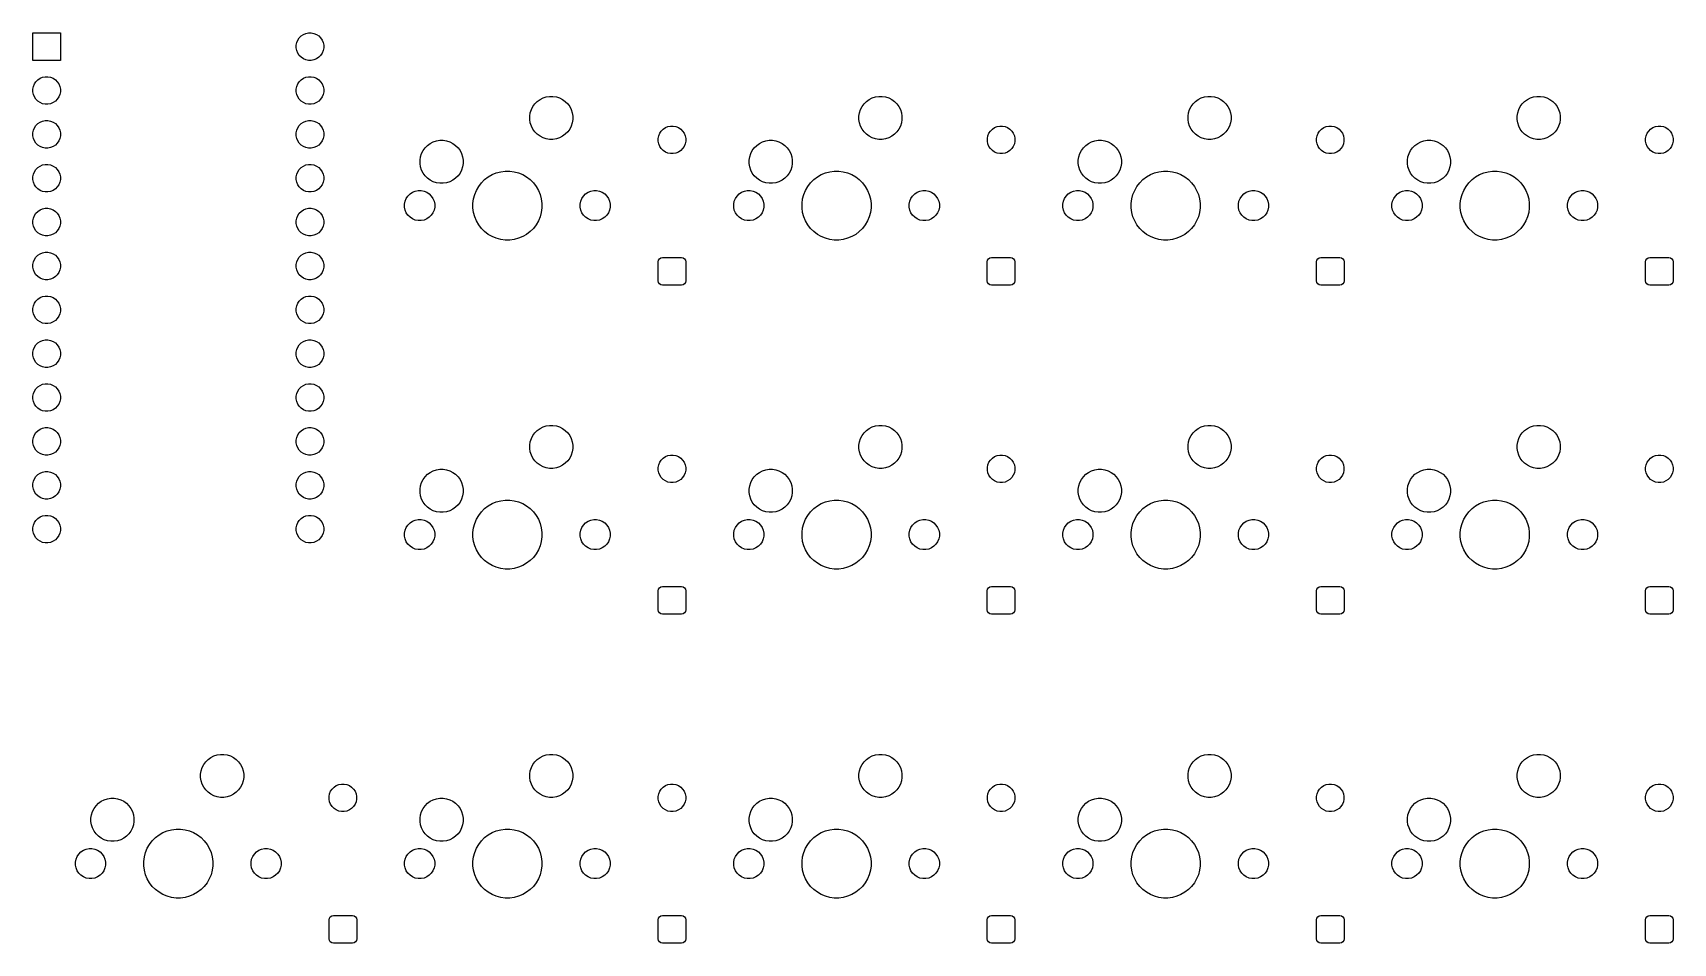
# Model space of a CAD drawing. Extents: x 77.3 to 172.2, y -97.5 to -44.8.
import ezdxf

# ---------------------------------------------------------------- set-up
doc = ezdxf.new("R2010")
doc.units = 0
doc.layers.add('BLACK', color=7, linetype='CONTINUOUS')

msp = doc.modelspace()

# ---------------------------------------------------------------- linework, layer by layer
at = {"layer": 'BLACK', "linetype": 'CONTINUOUS'}
for p, q in [((77.305, -46.36125), (77.305, -44.76125)), ((77.305, -44.76125), (78.905, -44.76125)), ((78.905, -44.76125), (78.905, -46.36125)), ((92.548852, -45.482836), (92.579448, -45.329022)), ((92.548852, -45.639664), (92.548852, -45.482836)), ((92.579448, -45.329022), (92.639463, -45.184133)), ((92.639463, -45.184133), (92.726592, -45.053735)), ((92.726592, -45.053735), (92.837485, -44.942842)), ((92.837485, -44.942842), (92.967883, -44.855713)), ((92.967883, -44.855713), (93.112772, -44.795698)), ((93.112772, -44.795698), (93.266586, -44.765102)), ((93.266586, -44.765102), (93.423414, -44.765102)), ((93.423414, -44.765102), (93.577228, -44.795698)), ((93.577228, -44.795698), (93.722117, -44.855713)), ((93.722117, -44.855713), (93.852515, -44.942842)), ((93.852515, -44.942842), (93.963408, -45.053735)), ((93.963408, -45.053735), (94.050537, -45.184133)), ((94.050537, -45.184133), (94.110552, -45.329022)), ((94.110552, -45.329022), (94.141148, -45.482836)), ((94.141148, -45.482836), (94.141148, -45.639664)), ((78.905, -46.36125), (77.305, -46.36125)), ((92.579448, -45.793478), (92.548852, -45.639664)), ((92.639463, -45.938367), (92.579448, -45.793478)), ((92.726592, -46.068765), (92.639463, -45.938367)), ((92.837485, -46.179658), (92.726592, -46.068765)), ((92.967883, -46.266787), (92.837485, -46.179658)), ((93.112772, -46.326802), (92.967883, -46.266787)), ((93.266586, -46.357398), (93.112772, -46.326802)), ((93.423414, -46.357398), (93.266586, -46.357398)), ((93.577228, -46.326802), (93.423414, -46.357398)), ((93.722117, -46.266787), (93.577228, -46.326802)), ((93.852515, -46.179658), (93.722117, -46.266787)), ((93.963408, -46.068765), (93.852515, -46.179658)), ((94.050537, -45.938367), (93.963408, -46.068765)), ((94.110552, -45.793478), (94.050537, -45.938367)), ((94.141148, -45.639664), (94.110552, -45.793478)), ((77.597485, -47.482842), (77.727883, -47.395713)), ((77.727883, -47.395713), (77.872772, -47.335698)), ((77.872772, -47.335698), (78.026586, -47.305102)), ((78.026586, -47.305102), (78.183414, -47.305102)), ((78.183414, -47.305102), (78.337228, -47.335698)), ((78.337228, -47.335698), (78.482117, -47.395713)), ((78.482117, -47.395713), (78.612515, -47.482842)), ((92.837485, -47.482842), (92.967883, -47.395713)), ((92.967883, -47.395713), (93.112772, -47.335698)), ((93.112772, -47.335698), (93.266586, -47.305102)), ((93.266586, -47.305102), (93.423414, -47.305102)), ((93.423414, -47.305102), (93.577228, -47.335698)), ((93.577228, -47.335698), (93.722117, -47.395713)), ((93.722117, -47.395713), (93.852515, -47.482842)), ((77.308852, -48.022836), (77.339448, -47.869022)), ((77.308852, -48.179664), (77.308852, -48.022836)), ((77.339448, -48.333478), (77.308852, -48.179664)), ((77.339448, -47.869022), (77.399463, -47.724133)), ((77.399463, -48.478367), (77.339448, -48.333478)), ((77.399463, -47.724133), (77.486592, -47.593735)), ((77.486592, -47.593735), (77.597485, -47.482842)), ((78.612515, -47.482842), (78.723408, -47.593735)), ((78.723408, -47.593735), (78.810537, -47.724133)), ((78.810537, -47.724133), (78.870552, -47.869022)), ((78.870552, -48.333478), (78.810537, -48.478367)), ((78.870552, -47.869022), (78.901148, -48.022836)), ((78.901148, -48.179664), (78.870552, -48.333478)), ((78.901148, -48.022836), (78.901148, -48.179664)), ((92.548852, -48.022836), (92.579448, -47.869022)), ((92.548852, -48.179664), (92.548852, -48.022836)), ((92.579448, -48.333478), (92.548852, -48.179664)), ((92.579448, -47.869022), (92.639463, -47.724133)), ((92.639463, -48.478367), (92.579448, -48.333478)), ((92.639463, -47.724133), (92.726592, -47.593735)), ((92.726592, -47.593735), (92.837485, -47.482842)), ((93.852515, -47.482842), (93.963408, -47.593735)), ((93.963408, -47.593735), (94.050537, -47.724133)), ((94.050537, -47.724133), (94.110552, -47.869022)), ((94.110552, -48.333478), (94.050537, -48.478367)), ((94.110552, -47.869022), (94.141148, -48.022836)), ((94.141148, -48.179664), (94.110552, -48.333478)), ((94.141148, -48.022836), (94.141148, -48.179664)), ((77.486592, -48.608765), (77.399463, -48.478367)), ((77.597485, -48.719658), (77.486592, -48.608765)), ((77.727883, -48.806787), (77.597485, -48.719658)), ((77.872772, -48.866802), (77.727883, -48.806787)), ((78.026586, -48.897398), (77.872772, -48.866802)), ((78.183414, -48.897398), (78.026586, -48.897398)), ((78.337228, -48.866802), (78.183414, -48.897398)), ((78.482117, -48.806787), (78.337228, -48.866802)), ((78.612515, -48.719658), (78.482117, -48.806787)), ((78.723408, -48.608765), (78.612515, -48.719658)), ((78.810537, -48.478367), (78.723408, -48.608765)), ((92.726592, -48.608765), (92.639463, -48.478367)), ((92.837485, -48.719658), (92.726592, -48.608765)), ((92.967883, -48.806787), (92.837485, -48.719658)), ((93.112772, -48.866802), (92.967883, -48.806787)), ((93.266586, -48.897398), (93.112772, -48.866802)), ((93.423414, -48.897398), (93.266586, -48.897398)), ((93.577228, -48.866802), (93.423414, -48.897398)), ((93.722117, -48.806787), (93.577228, -48.866802)), ((93.852515, -48.719658), (93.722117, -48.806787)), ((93.963408, -48.608765), (93.852515, -48.719658)), ((94.050537, -48.478367), (93.963408, -48.608765)), ((106.099538, -49.396943), (106.160151, -49.210396)), ((106.160151, -49.210396), (106.2492, -49.035627)), ((106.2492, -49.035627), (106.364493, -48.87694)), ((106.364493, -48.87694), (106.50319, -48.738243)), ((106.50319, -48.738243), (106.661877, -48.62295)), ((106.661877, -48.62295), (106.836646, -48.533901)), ((106.836646, -48.533901), (107.023193, -48.473288)), ((107.023193, -48.473288), (107.216926, -48.442603)), ((107.216926, -48.442603), (107.413074, -48.442603)), ((107.413074, -48.442603), (107.606807, -48.473288)), ((107.606807, -48.473288), (107.793354, -48.533901)), ((107.793354, -48.533901), (107.968123, -48.62295)), ((107.968123, -48.62295), (108.12681, -48.738243)), ((108.12681, -48.738243), (108.265507, -48.87694)), ((108.265507, -48.87694), (108.3808, -49.035627)), ((108.3808, -49.035627), (108.469849, -49.210396)), ((108.469849, -49.210396), (108.530462, -49.396943)), ((125.149538, -49.396943), (125.210151, -49.210396)), ((125.210151, -49.210396), (125.2992, -49.035627)), ((125.2992, -49.035627), (125.414493, -48.87694)), ((125.414493, -48.87694), (125.55319, -48.738243)), ((125.55319, -48.738243), (125.711877, -48.62295)), ((125.711877, -48.62295), (125.886646, -48.533901)), ((125.886646, -48.533901), (126.073193, -48.473288)), ((126.073193, -48.473288), (126.266926, -48.442603)), ((126.266926, -48.442603), (126.463074, -48.442603)), ((126.463074, -48.442603), (126.656807, -48.473288)), ((126.656807, -48.473288), (126.843354, -48.533901)), ((126.843354, -48.533901), (127.018123, -48.62295)), ((127.018123, -48.62295), (127.17681, -48.738243)), ((127.17681, -48.738243), (127.315507, -48.87694)), ((127.315507, -48.87694), (127.4308, -49.035627)), ((127.4308, -49.035627), (127.519849, -49.210396)), ((127.519849, -49.210396), (127.580462, -49.396943)), ((144.199538, -49.396943), (144.260151, -49.210396)), ((144.260151, -49.210396), (144.3492, -49.035627)), ((144.3492, -49.035627), (144.464493, -48.87694)), ((144.464493, -48.87694), (144.60319, -48.738243)), ((144.60319, -48.738243), (144.761877, -48.62295)), ((144.761877, -48.62295), (144.936646, -48.533901)), ((144.936646, -48.533901), (145.123193, -48.473288)), ((145.123193, -48.473288), (145.316926, -48.442603)), ((145.316926, -48.442603), (145.513074, -48.442603)), ((145.513074, -48.442603), (145.706807, -48.473288)), ((145.706807, -48.473288), (145.893354, -48.533901)), ((145.893354, -48.533901), (146.068123, -48.62295)), ((146.068123, -48.62295), (146.22681, -48.738243)), ((146.22681, -48.738243), (146.365507, -48.87694)), ((146.365507, -48.87694), (146.4808, -49.035627)), ((146.4808, -49.035627), (146.569849, -49.210396)), ((146.569849, -49.210396), (146.630462, -49.396943)), ((163.249538, -49.396943), (163.310151, -49.210396)), ((163.310151, -49.210396), (163.3992, -49.035627)), ((163.3992, -49.035627), (163.514493, -48.87694)), ((163.514493, -48.87694), (163.65319, -48.738243)), ((163.65319, -48.738243), (163.811877, -48.62295)), ((163.811877, -48.62295), (163.986646, -48.533901)), ((163.986646, -48.533901), (164.173193, -48.473288)), ((164.173193, -48.473288), (164.366926, -48.442603)), ((164.366926, -48.442603), (164.563074, -48.442603)), ((164.563074, -48.442603), (164.756807, -48.473288)), ((164.756807, -48.473288), (164.943354, -48.533901)), ((164.943354, -48.533901), (165.118123, -48.62295)), ((165.118123, -48.62295), (165.27681, -48.738243)), ((165.27681, -48.738243), (165.415507, -48.87694)), ((165.415507, -48.87694), (165.5308, -49.035627)), ((165.5308, -49.035627), (165.619849, -49.210396)), ((165.619849, -49.210396), (165.680462, -49.396943)), ((77.339448, -50.409022), (77.399463, -50.264133)), ((77.399463, -50.264133), (77.486592, -50.133735)), ((77.486592, -50.133735), (77.597485, -50.022842)), ((77.597485, -50.022842), (77.727883, -49.935713)), ((77.727883, -49.935713), (77.872772, -49.875698)), ((77.872772, -49.875698), (78.026586, -49.845102)), ((78.026586, -49.845102), (78.183414, -49.845102)), ((78.183414, -49.845102), (78.337228, -49.875698)), ((78.337228, -49.875698), (78.482117, -49.935713)), ((78.482117, -49.935713), (78.612515, -50.022842)), ((78.612515, -50.022842), (78.723408, -50.133735)), ((78.723408, -50.133735), (78.810537, -50.264133)), ((78.810537, -50.264133), (78.870552, -50.409022)), ((92.579448, -50.409022), (92.639463, -50.264133)), ((92.639463, -50.264133), (92.726592, -50.133735)), ((92.726592, -50.133735), (92.837485, -50.022842)), ((92.837485, -50.022842), (92.967883, -49.935713)), ((92.967883, -49.935713), (93.112772, -49.875698)), ((93.112772, -49.875698), (93.266586, -49.845102)), ((93.266586, -49.845102), (93.423414, -49.845102)), ((93.423414, -49.845102), (93.577228, -49.875698)), ((93.577228, -49.875698), (93.722117, -49.935713)), ((93.722117, -49.935713), (93.852515, -50.022842)), ((93.852515, -50.022842), (93.963408, -50.133735)), ((93.963408, -50.133735), (94.050537, -50.264133)), ((94.050537, -50.264133), (94.110552, -50.409022)), ((106.068853, -49.590676), (106.099538, -49.396943)), ((106.068853, -49.786824), (106.068853, -49.590676)), ((106.099538, -49.980557), (106.068853, -49.786824)), ((106.160151, -50.167104), (106.099538, -49.980557)), ((106.2492, -50.341873), (106.160151, -50.167104)), ((108.469849, -50.167104), (108.3808, -50.341873)), ((108.530462, -49.980557), (108.469849, -50.167104)), ((108.530462, -49.396943), (108.561147, -49.590676)), ((108.561147, -49.786824), (108.530462, -49.980557)), ((108.561147, -49.590676), (108.561147, -49.786824)), ((113.792485, -50.340342), (113.922883, -50.253213)), ((113.922883, -50.253213), (114.067772, -50.193198)), ((114.067772, -50.193198), (114.221586, -50.162602)), ((114.221586, -50.162602), (114.378414, -50.162602)), ((114.378414, -50.162602), (114.532228, -50.193198)), ((114.532228, -50.193198), (114.677117, -50.253213)), ((114.677117, -50.253213), (114.807515, -50.340342)), ((125.118853, -49.590676), (125.149538, -49.396943)), ((125.118853, -49.786824), (125.118853, -49.590676)), ((125.149538, -49.980557), (125.118853, -49.786824)), ((125.210151, -50.167104), (125.149538, -49.980557)), ((125.2992, -50.341873), (125.210151, -50.167104)), ((127.519849, -50.167104), (127.4308, -50.341873)), ((127.580462, -49.980557), (127.519849, -50.167104)), ((127.580462, -49.396943), (127.611147, -49.590676)), ((127.611147, -49.786824), (127.580462, -49.980557)), ((127.611147, -49.590676), (127.611147, -49.786824)), ((132.842485, -50.340342), (132.972883, -50.253213)), ((132.972883, -50.253213), (133.117772, -50.193198)), ((133.117772, -50.193198), (133.271586, -50.162602)), ((133.271586, -50.162602), (133.428414, -50.162602)), ((133.428414, -50.162602), (133.582228, -50.193198)), ((133.582228, -50.193198), (133.727117, -50.253213)), ((133.727117, -50.253213), (133.857515, -50.340342)), ((144.168853, -49.590676), (144.199538, -49.396943)), ((144.168853, -49.786824), (144.168853, -49.590676)), ((144.199538, -49.980557), (144.168853, -49.786824)), ((144.260151, -50.167104), (144.199538, -49.980557)), ((144.3492, -50.341873), (144.260151, -50.167104)), ((146.569849, -50.167104), (146.4808, -50.341873)), ((146.630462, -49.980557), (146.569849, -50.167104)), ((146.630462, -49.396943), (146.661147, -49.590676)), ((146.661147, -49.786824), (146.630462, -49.980557)), ((146.661147, -49.590676), (146.661147, -49.786824)), ((151.892485, -50.340342), (152.022883, -50.253213)), ((152.022883, -50.253213), (152.167772, -50.193198)), ((152.167772, -50.193198), (152.321586, -50.162602)), ((152.321586, -50.162602), (152.478414, -50.162602)), ((152.478414, -50.162602), (152.632228, -50.193198)), ((152.632228, -50.193198), (152.777117, -50.253213)), ((152.777117, -50.253213), (152.907515, -50.340342)), ((163.218853, -49.590676), (163.249538, -49.396943)), ((163.218853, -49.786824), (163.218853, -49.590676)), ((163.249538, -49.980557), (163.218853, -49.786824)), ((163.310151, -50.167104), (163.249538, -49.980557)), ((163.3992, -50.341873), (163.310151, -50.167104)), ((165.619849, -50.167104), (165.5308, -50.341873)), ((165.680462, -49.980557), (165.619849, -50.167104)), ((165.680462, -49.396943), (165.711147, -49.590676)), ((165.711147, -49.786824), (165.680462, -49.980557)), ((165.711147, -49.590676), (165.711147, -49.786824)), ((170.942485, -50.340342), (171.072883, -50.253213)), ((171.072883, -50.253213), (171.217772, -50.193198)), ((171.217772, -50.193198), (171.371586, -50.162602)), ((171.371586, -50.162602), (171.528414, -50.162602)), ((171.528414, -50.162602), (171.682228, -50.193198)), ((171.682228, -50.193198), (171.827117, -50.253213)), ((171.827117, -50.253213), (171.957515, -50.340342)), ((77.308852, -50.562836), (77.339448, -50.409022)), ((77.308852, -50.719664), (77.308852, -50.562836)), ((77.339448, -50.873478), (77.308852, -50.719664)), ((77.399463, -51.018367), (77.339448, -50.873478)), ((77.486592, -51.148765), (77.399463, -51.018367)), ((77.597485, -51.259658), (77.486592, -51.148765)), ((77.727883, -51.346787), (77.597485, -51.259658)), ((78.612515, -51.259658), (78.482117, -51.346787)), ((78.723408, -51.148765), (78.612515, -51.259658)), ((78.810537, -51.018367), (78.723408, -51.148765)), ((78.870552, -50.873478), (78.810537, -51.018367)), ((78.870552, -50.409022), (78.901148, -50.562836)), ((78.901148, -50.719664), (78.870552, -50.873478)), ((78.901148, -50.562836), (78.901148, -50.719664)), ((92.548852, -50.562836), (92.579448, -50.409022)), ((92.548852, -50.719664), (92.548852, -50.562836)), ((92.579448, -50.873478), (92.548852, -50.719664)), ((92.639463, -51.018367), (92.579448, -50.873478)), ((92.726592, -51.148765), (92.639463, -51.018367)), ((92.837485, -51.259658), (92.726592, -51.148765)), ((92.967883, -51.346787), (92.837485, -51.259658)), ((93.852515, -51.259658), (93.722117, -51.346787)), ((93.963408, -51.148765), (93.852515, -51.259658)), ((94.050537, -51.018367), (93.963408, -51.148765)), ((94.110552, -50.873478), (94.050537, -51.018367)), ((94.110552, -50.409022), (94.141148, -50.562836)), ((94.141148, -50.719664), (94.110552, -50.873478)), ((94.141148, -50.562836), (94.141148, -50.719664)), ((100.15319, -51.278243), (100.311877, -51.16295)), ((100.311877, -51.16295), (100.486646, -51.073901)), ((100.486646, -51.073901), (100.673193, -51.013288)), ((100.673193, -51.013288), (100.866926, -50.982603)), ((100.866926, -50.982603), (101.063074, -50.982603)), ((101.063074, -50.982603), (101.256807, -51.013288)), ((101.256807, -51.013288), (101.443354, -51.073901)), ((101.443354, -51.073901), (101.618123, -51.16295)), ((101.618123, -51.16295), (101.77681, -51.278243)), ((106.364493, -50.50056), (106.2492, -50.341873)), ((106.50319, -50.639257), (106.364493, -50.50056)), ((106.661877, -50.75455), (106.50319, -50.639257)), ((106.836646, -50.843599), (106.661877, -50.75455)), ((107.023193, -50.904212), (106.836646, -50.843599)), ((107.216926, -50.934897), (107.023193, -50.904212)), ((107.413074, -50.934897), (107.216926, -50.934897)), ((107.606807, -50.904212), (107.413074, -50.934897)), ((107.793354, -50.843599), (107.606807, -50.904212)), ((107.968123, -50.75455), (107.793354, -50.843599)), ((108.12681, -50.639257), (107.968123, -50.75455)), ((108.265507, -50.50056), (108.12681, -50.639257)), ((108.3808, -50.341873), (108.265507, -50.50056)), ((113.503852, -50.880336), (113.534448, -50.726522)), ((113.503852, -51.037164), (113.503852, -50.880336)), ((113.534448, -51.190978), (113.503852, -51.037164)), ((113.534448, -50.726522), (113.594463, -50.581633)), ((113.594463, -51.335867), (113.534448, -51.190978)), ((113.594463, -50.581633), (113.681592, -50.451235)), ((113.681592, -50.451235), (113.792485, -50.340342)), ((114.807515, -50.340342), (114.918408, -50.451235)), ((114.918408, -50.451235), (115.005537, -50.581633)), ((115.005537, -50.581633), (115.065552, -50.726522)), ((115.065552, -51.190978), (115.005537, -51.335867)), ((115.065552, -50.726522), (115.096148, -50.880336)), ((115.096148, -51.037164), (115.065552, -51.190978)), ((115.096148, -50.880336), (115.096148, -51.037164)), ((119.20319, -51.278243), (119.361877, -51.16295)), ((119.361877, -51.16295), (119.536646, -51.073901)), ((119.536646, -51.073901), (119.723193, -51.013288)), ((119.723193, -51.013288), (119.916926, -50.982603)), ((119.916926, -50.982603), (120.113074, -50.982603)), ((120.113074, -50.982603), (120.306807, -51.013288)), ((120.306807, -51.013288), (120.493354, -51.073901)), ((120.493354, -51.073901), (120.668123, -51.16295)), ((120.668123, -51.16295), (120.82681, -51.278243)), ((125.414493, -50.50056), (125.2992, -50.341873)), ((125.55319, -50.639257), (125.414493, -50.50056)), ((125.711877, -50.75455), (125.55319, -50.639257)), ((125.886646, -50.843599), (125.711877, -50.75455)), ((126.073193, -50.904212), (125.886646, -50.843599)), ((126.266926, -50.934897), (126.073193, -50.904212)), ((126.463074, -50.934897), (126.266926, -50.934897)), ((126.656807, -50.904212), (126.463074, -50.934897)), ((126.843354, -50.843599), (126.656807, -50.904212)), ((127.018123, -50.75455), (126.843354, -50.843599)), ((127.17681, -50.639257), (127.018123, -50.75455)), ((127.315507, -50.50056), (127.17681, -50.639257)), ((127.4308, -50.341873), (127.315507, -50.50056)), ((132.553852, -50.880336), (132.584448, -50.726522)), ((132.553852, -51.037164), (132.553852, -50.880336)), ((132.584448, -51.190978), (132.553852, -51.037164)), ((132.584448, -50.726522), (132.644463, -50.581633)), ((132.644463, -51.335867), (132.584448, -51.190978)), ((132.644463, -50.581633), (132.731592, -50.451235)), ((132.731592, -50.451235), (132.842485, -50.340342)), ((133.857515, -50.340342), (133.968408, -50.451235)), ((133.968408, -50.451235), (134.055537, -50.581633)), ((134.055537, -50.581633), (134.115552, -50.726522)), ((134.115552, -51.190978), (134.055537, -51.335867)), ((134.115552, -50.726522), (134.146148, -50.880336)), ((134.146148, -51.037164), (134.115552, -51.190978)), ((134.146148, -50.880336), (134.146148, -51.037164)), ((138.25319, -51.278243), (138.411877, -51.16295)), ((138.411877, -51.16295), (138.586646, -51.073901)), ((138.586646, -51.073901), (138.773193, -51.013288)), ((138.773193, -51.013288), (138.966926, -50.982603)), ((138.966926, -50.982603), (139.163074, -50.982603)), ((139.163074, -50.982603), (139.356807, -51.013288)), ((139.356807, -51.013288), (139.543354, -51.073901)), ((139.543354, -51.073901), (139.718123, -51.16295)), ((139.718123, -51.16295), (139.87681, -51.278243)), ((144.464493, -50.50056), (144.3492, -50.341873)), ((144.60319, -50.639257), (144.464493, -50.50056)), ((144.761877, -50.75455), (144.60319, -50.639257)), ((144.936646, -50.843599), (144.761877, -50.75455)), ((145.123193, -50.904212), (144.936646, -50.843599)), ((145.316926, -50.934897), (145.123193, -50.904212)), ((145.513074, -50.934897), (145.316926, -50.934897)), ((145.706807, -50.904212), (145.513074, -50.934897)), ((145.893354, -50.843599), (145.706807, -50.904212)), ((146.068123, -50.75455), (145.893354, -50.843599)), ((146.22681, -50.639257), (146.068123, -50.75455)), ((146.365507, -50.50056), (146.22681, -50.639257)), ((146.4808, -50.341873), (146.365507, -50.50056)), ((151.603852, -50.880336), (151.634448, -50.726522)), ((151.603852, -51.037164), (151.603852, -50.880336)), ((151.634448, -51.190978), (151.603852, -51.037164)), ((151.634448, -50.726522), (151.694463, -50.581633)), ((151.694463, -51.335867), (151.634448, -51.190978)), ((151.694463, -50.581633), (151.781592, -50.451235)), ((151.781592, -50.451235), (151.892485, -50.340342)), ((152.907515, -50.340342), (153.018408, -50.451235)), ((153.018408, -50.451235), (153.105537, -50.581633)), ((153.105537, -50.581633), (153.165552, -50.726522)), ((153.165552, -51.190978), (153.105537, -51.335867)), ((153.165552, -50.726522), (153.196148, -50.880336)), ((153.196148, -51.037164), (153.165552, -51.190978)), ((153.196148, -50.880336), (153.196148, -51.037164)), ((157.30319, -51.278243), (157.461877, -51.16295)), ((157.461877, -51.16295), (157.636646, -51.073901)), ((157.636646, -51.073901), (157.823193, -51.013288)), ((157.823193, -51.013288), (158.016926, -50.982603)), ((158.016926, -50.982603), (158.213074, -50.982603)), ((158.213074, -50.982603), (158.406807, -51.013288)), ((158.406807, -51.013288), (158.593354, -51.073901)), ((158.593354, -51.073901), (158.768123, -51.16295)), ((158.768123, -51.16295), (158.92681, -51.278243)), ((163.514493, -50.50056), (163.3992, -50.341873)), ((163.65319, -50.639257), (163.514493, -50.50056)), ((163.811877, -50.75455), (163.65319, -50.639257)), ((163.986646, -50.843599), (163.811877, -50.75455)), ((164.173193, -50.904212), (163.986646, -50.843599)), ((164.366926, -50.934897), (164.173193, -50.904212)), ((164.563074, -50.934897), (164.366926, -50.934897)), ((164.756807, -50.904212), (164.563074, -50.934897)), ((164.943354, -50.843599), (164.756807, -50.904212)), ((165.118123, -50.75455), (164.943354, -50.843599)), ((165.27681, -50.639257), (165.118123, -50.75455)), ((165.415507, -50.50056), (165.27681, -50.639257)), ((165.5308, -50.341873), (165.415507, -50.50056)), ((170.653852, -50.880336), (170.684448, -50.726522)), ((170.653852, -51.037164), (170.653852, -50.880336)), ((170.684448, -51.190978), (170.653852, -51.037164)), ((170.684448, -50.726522), (170.744463, -50.581633)), ((170.744463, -51.335867), (170.684448, -51.190978)), ((170.744463, -50.581633), (170.831592, -50.451235)), ((170.831592, -50.451235), (170.942485, -50.340342)), ((171.957515, -50.340342), (172.068408, -50.451235)), ((172.068408, -50.451235), (172.155537, -50.581633)), ((172.155537, -50.581633), (172.215552, -50.726522)), ((172.215552, -51.190978), (172.155537, -51.335867)), ((172.215552, -50.726522), (172.246148, -50.880336)), ((172.246148, -51.037164), (172.215552, -51.190978)), ((172.246148, -50.880336), (172.246148, -51.037164)), ((77.872772, -51.406802), (77.727883, -51.346787)), ((78.026586, -51.437398), (77.872772, -51.406802)), ((78.183414, -51.437398), (78.026586, -51.437398)), ((78.337228, -51.406802), (78.183414, -51.437398)), ((78.482117, -51.346787), (78.337228, -51.406802)), ((93.112772, -51.406802), (92.967883, -51.346787)), ((93.266586, -51.437398), (93.112772, -51.406802)), ((93.423414, -51.437398), (93.266586, -51.437398)), ((93.577228, -51.406802), (93.423414, -51.437398)), ((93.722117, -51.346787), (93.577228, -51.406802)), ((99.718853, -52.130676), (99.749538, -51.936943)), ((99.718853, -52.326824), (99.718853, -52.130676)), ((99.749538, -51.936943), (99.810151, -51.750396)), ((99.810151, -51.750396), (99.8992, -51.575627)), ((99.8992, -51.575627), (100.014493, -51.41694)), ((100.014493, -51.41694), (100.15319, -51.278243)), ((101.77681, -51.278243), (101.915507, -51.41694)), ((101.915507, -51.41694), (102.0308, -51.575627)), ((102.0308, -51.575627), (102.119849, -51.750396)), ((102.119849, -51.750396), (102.180462, -51.936943)), ((102.180462, -51.936943), (102.211147, -52.130676)), ((102.211147, -52.130676), (102.211147, -52.326824)), ((113.681592, -51.466265), (113.594463, -51.335867)), ((113.792485, -51.577158), (113.681592, -51.466265)), ((113.922883, -51.664287), (113.792485, -51.577158)), ((114.067772, -51.724302), (113.922883, -51.664287)), ((114.221586, -51.754898), (114.067772, -51.724302)), ((114.378414, -51.754898), (114.221586, -51.754898)), ((114.532228, -51.724302), (114.378414, -51.754898)), ((114.677117, -51.664287), (114.532228, -51.724302)), ((114.807515, -51.577158), (114.677117, -51.664287)), ((114.918408, -51.466265), (114.807515, -51.577158)), ((115.005537, -51.335867), (114.918408, -51.466265)), ((118.768853, -52.130676), (118.799538, -51.936943)), ((118.768853, -52.326824), (118.768853, -52.130676)), ((118.799538, -51.936943), (118.860151, -51.750396)), ((118.860151, -51.750396), (118.9492, -51.575627)), ((118.9492, -51.575627), (119.064493, -51.41694)), ((119.064493, -51.41694), (119.20319, -51.278243)), ((120.82681, -51.278243), (120.965507, -51.41694)), ((120.965507, -51.41694), (121.0808, -51.575627)), ((121.0808, -51.575627), (121.169849, -51.750396)), ((121.169849, -51.750396), (121.230462, -51.936943)), ((121.230462, -51.936943), (121.261147, -52.130676)), ((121.261147, -52.130676), (121.261147, -52.326824)), ((132.731592, -51.466265), (132.644463, -51.335867)), ((132.842485, -51.577158), (132.731592, -51.466265)), ((132.972883, -51.664287), (132.842485, -51.577158)), ((133.117772, -51.724302), (132.972883, -51.664287)), ((133.271586, -51.754898), (133.117772, -51.724302)), ((133.428414, -51.754898), (133.271586, -51.754898)), ((133.582228, -51.724302), (133.428414, -51.754898)), ((133.727117, -51.664287), (133.582228, -51.724302)), ((133.857515, -51.577158), (133.727117, -51.664287)), ((133.968408, -51.466265), (133.857515, -51.577158)), ((134.055537, -51.335867), (133.968408, -51.466265)), ((137.818853, -52.130676), (137.849538, -51.936943)), ((137.818853, -52.326824), (137.818853, -52.130676)), ((137.849538, -51.936943), (137.910151, -51.750396)), ((137.910151, -51.750396), (137.9992, -51.575627)), ((137.9992, -51.575627), (138.114493, -51.41694)), ((138.114493, -51.41694), (138.25319, -51.278243)), ((139.87681, -51.278243), (140.015507, -51.41694)), ((140.015507, -51.41694), (140.1308, -51.575627)), ((140.1308, -51.575627), (140.219849, -51.750396)), ((140.219849, -51.750396), (140.280462, -51.936943)), ((140.280462, -51.936943), (140.311147, -52.130676)), ((140.311147, -52.130676), (140.311147, -52.326824)), ((151.781592, -51.466265), (151.694463, -51.335867)), ((151.892485, -51.577158), (151.781592, -51.466265)), ((152.022883, -51.664287), (151.892485, -51.577158)), ((152.167772, -51.724302), (152.022883, -51.664287)), ((152.321586, -51.754898), (152.167772, -51.724302)), ((152.478414, -51.754898), (152.321586, -51.754898)), ((152.632228, -51.724302), (152.478414, -51.754898)), ((152.777117, -51.664287), (152.632228, -51.724302)), ((152.907515, -51.577158), (152.777117, -51.664287)), ((153.018408, -51.466265), (152.907515, -51.577158)), ((153.105537, -51.335867), (153.018408, -51.466265)), ((156.868853, -52.130676), (156.899538, -51.936943)), ((156.868853, -52.326824), (156.868853, -52.130676)), ((156.899538, -51.936943), (156.960151, -51.750396)), ((156.960151, -51.750396), (157.0492, -51.575627)), ((157.0492, -51.575627), (157.164493, -51.41694)), ((157.164493, -51.41694), (157.30319, -51.278243)), ((158.92681, -51.278243), (159.065507, -51.41694)), ((159.065507, -51.41694), (159.1808, -51.575627)), ((159.1808, -51.575627), (159.269849, -51.750396)), ((159.269849, -51.750396), (159.330462, -51.936943)), ((159.330462, -51.936943), (159.361147, -52.130676)), ((159.361147, -52.130676), (159.361147, -52.326824)), ((170.831592, -51.466265), (170.744463, -51.335867)), ((170.942485, -51.577158), (170.831592, -51.466265)), ((171.072883, -51.664287), (170.942485, -51.577158)), ((171.217772, -51.724302), (171.072883, -51.664287)), ((171.371586, -51.754898), (171.217772, -51.724302)), ((171.528414, -51.754898), (171.371586, -51.754898)), ((171.682228, -51.724302), (171.528414, -51.754898)), ((171.827117, -51.664287), (171.682228, -51.724302)), ((171.957515, -51.577158), (171.827117, -51.664287)), ((172.068408, -51.466265), (171.957515, -51.577158)), ((172.155537, -51.335867), (172.068408, -51.466265)), ((77.308852, -53.102836), (77.339448, -52.949022)), ((77.308852, -53.259664), (77.308852, -53.102836)), ((77.339448, -52.949022), (77.399463, -52.804133)), ((77.399463, -52.804133), (77.486592, -52.673735)), ((77.486592, -52.673735), (77.597485, -52.562842)), ((77.597485, -52.562842), (77.727883, -52.475713)), ((77.727883, -52.475713), (77.872772, -52.415698)), ((77.872772, -52.415698), (78.026586, -52.385102)), ((78.026586, -52.385102), (78.183414, -52.385102)), ((78.183414, -52.385102), (78.337228, -52.415698)), ((78.337228, -52.415698), (78.482117, -52.475713)), ((78.482117, -52.475713), (78.612515, -52.562842)), ((78.612515, -52.562842), (78.723408, -52.673735)), ((78.723408, -52.673735), (78.810537, -52.804133)), ((78.810537, -52.804133), (78.870552, -52.949022)), ((78.870552, -52.949022), (78.901148, -53.102836)), ((78.901148, -53.102836), (78.901148, -53.259664)), ((92.548852, -53.102836), (92.579448, -52.949022)), ((92.548852, -53.259664), (92.548852, -53.102836)), ((92.579448, -52.949022), (92.639463, -52.804133)), ((92.639463, -52.804133), (92.726592, -52.673735)), ((92.726592, -52.673735), (92.837485, -52.562842)), ((92.837485, -52.562842), (92.967883, -52.475713)), ((92.967883, -52.475713), (93.112772, -52.415698)), ((93.112772, -52.415698), (93.266586, -52.385102)), ((93.266586, -52.385102), (93.423414, -52.385102)), ((93.423414, -52.385102), (93.577228, -52.415698)), ((93.577228, -52.415698), (93.722117, -52.475713)), ((93.722117, -52.475713), (93.852515, -52.562842)), ((93.852515, -52.562842), (93.963408, -52.673735)), ((93.963408, -52.673735), (94.050537, -52.804133)), ((94.050537, -52.804133), (94.110552, -52.949022)), ((94.110552, -52.949022), (94.141148, -53.102836)), ((94.141148, -53.102836), (94.141148, -53.259664)), ((99.749538, -52.520557), (99.718853, -52.326824)), ((99.810151, -52.707104), (99.749538, -52.520557)), ((99.8992, -52.881873), (99.810151, -52.707104)), ((100.014493, -53.04056), (99.8992, -52.881873)), ((100.15319, -53.179257), (100.014493, -53.04056)), ((101.915507, -53.04056), (101.77681, -53.179257)), ((102.0308, -52.881873), (101.915507, -53.04056)), ((102.119849, -52.707104), (102.0308, -52.881873)), ((102.180462, -52.520557), (102.119849, -52.707104)), ((102.211147, -52.326824), (102.180462, -52.520557)), ((103.456308, -53.26507), (103.66386, -53.105811)), ((103.66386, -53.105811), (103.890423, -52.975005)), ((103.890423, -52.975005), (104.132121, -52.87489)), ((104.132121, -52.87489), (104.384819, -52.807179)), ((104.384819, -52.807179), (104.644194, -52.773032)), ((104.644194, -52.773032), (104.905806, -52.773032)), ((104.905806, -52.773032), (105.165181, -52.807179)), ((105.165181, -52.807179), (105.417879, -52.87489)), ((105.417879, -52.87489), (105.659577, -52.975005)), ((105.659577, -52.975005), (105.88614, -53.105811)), ((105.88614, -53.105811), (106.093692, -53.26507)), ((118.799538, -52.520557), (118.768853, -52.326824)), ((118.860151, -52.707104), (118.799538, -52.520557)), ((118.9492, -52.881873), (118.860151, -52.707104)), ((119.064493, -53.04056), (118.9492, -52.881873)), ((119.20319, -53.179257), (119.064493, -53.04056)), ((120.965507, -53.04056), (120.82681, -53.179257)), ((121.0808, -52.881873), (120.965507, -53.04056)), ((121.169849, -52.707104), (121.0808, -52.881873)), ((121.230462, -52.520557), (121.169849, -52.707104)), ((121.261147, -52.326824), (121.230462, -52.520557)), ((122.506308, -53.26507), (122.71386, -53.105811)), ((122.71386, -53.105811), (122.940423, -52.975005)), ((122.940423, -52.975005), (123.182121, -52.87489)), ((123.182121, -52.87489), (123.434819, -52.807179)), ((123.434819, -52.807179), (123.694194, -52.773032)), ((123.694194, -52.773032), (123.955806, -52.773032)), ((123.955806, -52.773032), (124.215181, -52.807179)), ((124.215181, -52.807179), (124.467879, -52.87489)), ((124.467879, -52.87489), (124.709577, -52.975005)), ((124.709577, -52.975005), (124.93614, -53.105811)), ((124.93614, -53.105811), (125.143692, -53.26507)), ((137.849538, -52.520557), (137.818853, -52.326824)), ((137.910151, -52.707104), (137.849538, -52.520557)), ((137.9992, -52.881873), (137.910151, -52.707104)), ((138.114493, -53.04056), (137.9992, -52.881873)), ((138.25319, -53.179257), (138.114493, -53.04056)), ((140.015507, -53.04056), (139.87681, -53.179257)), ((140.1308, -52.881873), (140.015507, -53.04056)), ((140.219849, -52.707104), (140.1308, -52.881873)), ((140.280462, -52.520557), (140.219849, -52.707104)), ((140.311147, -52.326824), (140.280462, -52.520557)), ((141.556308, -53.26507), (141.76386, -53.105811)), ((141.76386, -53.105811), (141.990423, -52.975005)), ((141.990423, -52.975005), (142.232121, -52.87489)), ((142.232121, -52.87489), (142.484819, -52.807179)), ((142.484819, -52.807179), (142.744194, -52.773032)), ((142.744194, -52.773032), (143.005806, -52.773032)), ((143.005806, -52.773032), (143.265181, -52.807179)), ((143.265181, -52.807179), (143.517879, -52.87489)), ((143.517879, -52.87489), (143.759577, -52.975005)), ((143.759577, -52.975005), (143.98614, -53.105811)), ((143.98614, -53.105811), (144.193692, -53.26507)), ((156.899538, -52.520557), (156.868853, -52.326824)), ((156.960151, -52.707104), (156.899538, -52.520557)), ((157.0492, -52.881873), (156.960151, -52.707104)), ((157.164493, -53.04056), (157.0492, -52.881873)), ((157.30319, -53.179257), (157.164493, -53.04056)), ((159.065507, -53.04056), (158.92681, -53.179257)), ((159.1808, -52.881873), (159.065507, -53.04056)), ((159.269849, -52.707104), (159.1808, -52.881873)), ((159.330462, -52.520557), (159.269849, -52.707104)), ((159.361147, -52.326824), (159.330462, -52.520557)), ((160.606308, -53.26507), (160.81386, -53.105811)), ((160.81386, -53.105811), (161.040423, -52.975005)), ((161.040423, -52.975005), (161.282121, -52.87489)), ((161.282121, -52.87489), (161.534819, -52.807179)), ((161.534819, -52.807179), (161.794194, -52.773032)), ((161.794194, -52.773032), (162.055806, -52.773032)), ((162.055806, -52.773032), (162.315181, -52.807179)), ((162.315181, -52.807179), (162.567879, -52.87489)), ((162.567879, -52.87489), (162.809577, -52.975005)), ((162.809577, -52.975005), (163.03614, -53.105811)), ((163.03614, -53.105811), (163.243692, -53.26507)), ((77.339448, -53.413478), (77.308852, -53.259664)), ((77.399463, -53.558367), (77.339448, -53.413478)), ((77.486592, -53.688765), (77.399463, -53.558367)), ((77.597485, -53.799658), (77.486592, -53.688765)), ((77.727883, -53.886787), (77.597485, -53.799658)), ((77.872772, -53.946802), (77.727883, -53.886787)), ((78.026586, -53.977398), (77.872772, -53.946802)), ((78.183414, -53.977398), (78.026586, -53.977398)), ((78.337228, -53.946802), (78.183414, -53.977398)), ((78.482117, -53.886787), (78.337228, -53.946802)), ((78.612515, -53.799658), (78.482117, -53.886787)), ((78.723408, -53.688765), (78.612515, -53.799658)), ((78.810537, -53.558367), (78.723408, -53.688765)), ((78.870552, -53.413478), (78.810537, -53.558367)), ((78.901148, -53.259664), (78.870552, -53.413478)), ((92.579448, -53.413478), (92.548852, -53.259664)), ((92.639463, -53.558367), (92.579448, -53.413478)), ((92.726592, -53.688765), (92.639463, -53.558367)), ((92.837485, -53.799658), (92.726592, -53.688765)), ((92.967883, -53.886787), (92.837485, -53.799658)), ((93.112772, -53.946802), (92.967883, -53.886787)), ((93.266586, -53.977398), (93.112772, -53.946802)), ((93.423414, -53.977398), (93.266586, -53.977398)), ((93.577228, -53.946802), (93.423414, -53.977398)), ((93.722117, -53.886787), (93.577228, -53.946802)), ((93.852515, -53.799658), (93.722117, -53.886787)), ((93.963408, -53.688765), (93.852515, -53.799658)), ((94.050537, -53.558367), (93.963408, -53.688765)), ((94.110552, -53.413478), (94.050537, -53.558367)), ((94.141148, -53.259664), (94.110552, -53.413478)), ((99.018616, -54.213656), (99.139906, -54.092366)), ((99.139906, -54.092366), (99.282528, -53.997069)), ((99.282528, -53.997069), (99.441001, -53.931427)), ((99.441001, -53.931427), (99.609235, -53.897963)), ((99.609235, -53.897963), (99.780765, -53.897963)), ((99.780765, -53.897963), (99.948999, -53.931427)), ((99.948999, -53.931427), (100.107472, -53.997069)), ((100.107472, -53.997069), (100.250094, -54.092366)), ((100.311877, -53.29455), (100.15319, -53.179257)), ((100.250094, -54.092366), (100.371384, -54.213656)), ((100.486646, -53.383599), (100.311877, -53.29455)), ((100.673193, -53.444212), (100.486646, -53.383599)), ((100.866926, -53.474897), (100.673193, -53.444212)), ((101.063074, -53.474897), (100.866926, -53.474897)), ((101.256807, -53.444212), (101.063074, -53.474897)), ((101.443354, -53.383599), (101.256807, -53.444212)), ((101.618123, -53.29455), (101.443354, -53.383599)), ((101.77681, -53.179257), (101.618123, -53.29455)), ((102.88114, -54.125871), (102.981255, -53.884173)), ((102.981255, -53.884173), (103.112061, -53.65761)), ((103.112061, -53.65761), (103.27132, -53.450058)), ((103.27132, -53.450058), (103.456308, -53.26507)), ((106.093692, -53.26507), (106.27868, -53.450058)), ((106.27868, -53.450058), (106.437939, -53.65761)), ((106.437939, -53.65761), (106.568745, -53.884173)), ((106.568745, -53.884173), (106.66886, -54.125871)), ((109.178616, -54.213656), (109.299906, -54.092366)), ((109.299906, -54.092366), (109.442528, -53.997069)), ((109.442528, -53.997069), (109.601001, -53.931427)), ((109.601001, -53.931427), (109.769235, -53.897963)), ((109.769235, -53.897963), (109.940765, -53.897963)), ((109.940765, -53.897963), (110.108999, -53.931427)), ((110.108999, -53.931427), (110.267472, -53.997069)), ((110.267472, -53.997069), (110.410094, -54.092366)), ((110.410094, -54.092366), (110.531384, -54.213656)), ((118.068616, -54.213656), (118.189906, -54.092366)), ((118.189906, -54.092366), (118.332528, -53.997069)), ((118.332528, -53.997069), (118.491001, -53.931427)), ((118.491001, -53.931427), (118.659235, -53.897963)), ((118.659235, -53.897963), (118.830765, -53.897963)), ((118.830765, -53.897963), (118.998999, -53.931427)), ((118.998999, -53.931427), (119.157472, -53.997069)), ((119.157472, -53.997069), (119.300094, -54.092366)), ((119.361877, -53.29455), (119.20319, -53.179257)), ((119.300094, -54.092366), (119.421384, -54.213656)), ((119.536646, -53.383599), (119.361877, -53.29455)), ((119.723193, -53.444212), (119.536646, -53.383599)), ((119.916926, -53.474897), (119.723193, -53.444212)), ((120.113074, -53.474897), (119.916926, -53.474897)), ((120.306807, -53.444212), (120.113074, -53.474897)), ((120.493354, -53.383599), (120.306807, -53.444212)), ((120.668123, -53.29455), (120.493354, -53.383599)), ((120.82681, -53.179257), (120.668123, -53.29455)), ((121.93114, -54.125871), (122.031255, -53.884173)), ((122.031255, -53.884173), (122.162061, -53.65761)), ((122.162061, -53.65761), (122.32132, -53.450058)), ((122.32132, -53.450058), (122.506308, -53.26507)), ((125.143692, -53.26507), (125.32868, -53.450058)), ((125.32868, -53.450058), (125.487939, -53.65761)), ((125.487939, -53.65761), (125.618745, -53.884173)), ((125.618745, -53.884173), (125.71886, -54.125871)), ((128.228616, -54.213656), (128.349906, -54.092366)), ((128.349906, -54.092366), (128.492528, -53.997069)), ((128.492528, -53.997069), (128.651001, -53.931427)), ((128.651001, -53.931427), (128.819235, -53.897963)), ((128.819235, -53.897963), (128.990765, -53.897963)), ((128.990765, -53.897963), (129.158999, -53.931427)), ((129.158999, -53.931427), (129.317472, -53.997069)), ((129.317472, -53.997069), (129.460094, -54.092366)), ((129.460094, -54.092366), (129.581384, -54.213656)), ((137.118616, -54.213656), (137.239906, -54.092366)), ((137.239906, -54.092366), (137.382528, -53.997069)), ((137.382528, -53.997069), (137.541001, -53.931427)), ((137.541001, -53.931427), (137.709235, -53.897963)), ((137.709235, -53.897963), (137.880765, -53.897963)), ((137.880765, -53.897963), (138.048999, -53.931427)), ((138.048999, -53.931427), (138.207472, -53.997069)), ((138.207472, -53.997069), (138.350094, -54.092366)), ((138.411877, -53.29455), (138.25319, -53.179257)), ((138.350094, -54.092366), (138.471384, -54.213656)), ((138.586646, -53.383599), (138.411877, -53.29455)), ((138.773193, -53.444212), (138.586646, -53.383599)), ((138.966926, -53.474897), (138.773193, -53.444212)), ((139.163074, -53.474897), (138.966926, -53.474897)), ((139.356807, -53.444212), (139.163074, -53.474897)), ((139.543354, -53.383599), (139.356807, -53.444212)), ((139.718123, -53.29455), (139.543354, -53.383599)), ((139.87681, -53.179257), (139.718123, -53.29455)), ((140.98114, -54.125871), (141.081255, -53.884173)), ((141.081255, -53.884173), (141.212061, -53.65761)), ((141.212061, -53.65761), (141.37132, -53.450058)), ((141.37132, -53.450058), (141.556308, -53.26507)), ((144.193692, -53.26507), (144.37868, -53.450058)), ((144.37868, -53.450058), (144.537939, -53.65761)), ((144.537939, -53.65761), (144.668745, -53.884173)), ((144.668745, -53.884173), (144.76886, -54.125871)), ((147.278616, -54.213656), (147.399906, -54.092366)), ((147.399906, -54.092366), (147.542528, -53.997069)), ((147.542528, -53.997069), (147.701001, -53.931427)), ((147.701001, -53.931427), (147.869235, -53.897963)), ((147.869235, -53.897963), (148.040765, -53.897963)), ((148.040765, -53.897963), (148.208999, -53.931427)), ((148.208999, -53.931427), (148.367472, -53.997069)), ((148.367472, -53.997069), (148.510094, -54.092366)), ((148.510094, -54.092366), (148.631384, -54.213656)), ((156.168616, -54.213656), (156.289906, -54.092366)), ((156.289906, -54.092366), (156.432528, -53.997069)), ((156.432528, -53.997069), (156.591001, -53.931427)), ((156.591001, -53.931427), (156.759235, -53.897963)), ((156.759235, -53.897963), (156.930765, -53.897963)), ((156.930765, -53.897963), (157.098999, -53.931427)), ((157.098999, -53.931427), (157.257472, -53.997069)), ((157.257472, -53.997069), (157.400094, -54.092366)), ((157.461877, -53.29455), (157.30319, -53.179257)), ((157.400094, -54.092366), (157.521384, -54.213656)), ((157.636646, -53.383599), (157.461877, -53.29455)), ((157.823193, -53.444212), (157.636646, -53.383599)), ((158.016926, -53.474897), (157.823193, -53.444212)), ((158.213074, -53.474897), (158.016926, -53.474897)), ((158.406807, -53.444212), (158.213074, -53.474897)), ((158.593354, -53.383599), (158.406807, -53.444212)), ((158.768123, -53.29455), (158.593354, -53.383599)), ((158.92681, -53.179257), (158.768123, -53.29455)), ((160.03114, -54.125871), (160.131255, -53.884173)), ((160.131255, -53.884173), (160.262061, -53.65761)), ((160.262061, -53.65761), (160.42132, -53.450058)), ((160.42132, -53.450058), (160.606308, -53.26507)), ((163.243692, -53.26507), (163.42868, -53.450058)), ((163.42868, -53.450058), (163.587939, -53.65761)), ((163.587939, -53.65761), (163.718745, -53.884173)), ((163.718745, -53.884173), (163.81886, -54.125871)), ((166.328616, -54.213656), (166.449906, -54.092366)), ((166.449906, -54.092366), (166.592528, -53.997069)), ((166.592528, -53.997069), (166.751001, -53.931427)), ((166.751001, -53.931427), (166.919235, -53.897963)), ((166.919235, -53.897963), (167.090765, -53.897963)), ((167.090765, -53.897963), (167.258999, -53.931427)), ((167.258999, -53.931427), (167.417472, -53.997069)), ((167.417472, -53.997069), (167.560094, -54.092366)), ((167.560094, -54.092366), (167.681384, -54.213656)), ((77.597485, -55.102842), (77.727883, -55.015713)), ((77.727883, -55.015713), (77.872772, -54.955698)), ((77.872772, -54.955698), (78.026586, -54.925102)), ((78.026586, -54.925102), (78.183414, -54.925102)), ((78.183414, -54.925102), (78.337228, -54.955698)), ((78.337228, -54.955698), (78.482117, -55.015713)), ((78.482117, -55.015713), (78.612515, -55.102842)), ((92.837485, -55.102842), (92.967883, -55.015713)), ((92.967883, -55.015713), (93.112772, -54.955698)), ((93.112772, -54.955698), (93.266586, -54.925102)), ((93.266586, -54.925102), (93.423414, -54.925102)), ((93.423414, -54.925102), (93.577228, -54.955698)), ((93.577228, -54.955698), (93.722117, -55.015713)), ((93.722117, -55.015713), (93.852515, -55.102842)), ((98.824213, -54.682985), (98.857677, -54.514751)), ((98.824213, -54.854515), (98.824213, -54.682985)), ((98.857677, -55.022749), (98.824213, -54.854515)), ((98.857677, -54.514751), (98.923319, -54.356278)), ((98.923319, -55.181222), (98.857677, -55.022749)), ((98.923319, -54.356278), (99.018616, -54.213656)), ((100.371384, -54.213656), (100.466681, -54.356278)), ((100.466681, -54.356278), (100.532323, -54.514751)), ((100.532323, -55.022749), (100.466681, -55.181222)), ((100.532323, -54.514751), (100.565787, -54.682985)), ((100.565787, -54.854515), (100.532323, -55.022749)), ((100.565787, -54.682985), (100.565787, -54.854515)), ((102.779282, -54.637944), (102.813429, -54.378569)), ((102.779282, -54.899556), (102.779282, -54.637944)), ((102.813429, -55.158931), (102.779282, -54.899556)), ((102.813429, -54.378569), (102.88114, -54.125871)), ((106.66886, -54.125871), (106.736571, -54.378569)), ((106.736571, -54.378569), (106.770718, -54.637944)), ((106.770718, -54.899556), (106.736571, -55.158931)), ((106.770718, -54.637944), (106.770718, -54.899556)), ((108.984213, -54.682985), (109.017677, -54.514751)), ((108.984213, -54.854515), (108.984213, -54.682985)), ((109.017677, -55.022749), (108.984213, -54.854515)), ((109.017677, -54.514751), (109.083319, -54.356278)), ((109.083319, -55.181222), (109.017677, -55.022749)), ((109.083319, -54.356278), (109.178616, -54.213656)), ((110.531384, -54.213656), (110.626681, -54.356278)), ((110.626681, -54.356278), (110.692323, -54.514751)), ((110.692323, -55.022749), (110.626681, -55.181222)), ((110.692323, -54.514751), (110.725787, -54.682985)), ((110.725787, -54.854515), (110.692323, -55.022749)), ((110.725787, -54.682985), (110.725787, -54.854515)), ((117.874213, -54.682985), (117.907677, -54.514751)), ((117.874213, -54.854515), (117.874213, -54.682985)), ((117.907677, -55.022749), (117.874213, -54.854515)), ((117.907677, -54.514751), (117.973319, -54.356278)), ((117.973319, -55.181222), (117.907677, -55.022749)), ((117.973319, -54.356278), (118.068616, -54.213656)), ((119.421384, -54.213656), (119.516681, -54.356278)), ((119.516681, -54.356278), (119.582323, -54.514751)), ((119.582323, -55.022749), (119.516681, -55.181222)), ((119.582323, -54.514751), (119.615787, -54.682985)), ((119.615787, -54.854515), (119.582323, -55.022749)), ((119.615787, -54.682985), (119.615787, -54.854515)), ((121.829282, -54.637944), (121.863429, -54.378569)), ((121.829282, -54.899556), (121.829282, -54.637944)), ((121.863429, -55.158931), (121.829282, -54.899556)), ((121.863429, -54.378569), (121.93114, -54.125871)), ((125.71886, -54.125871), (125.786571, -54.378569)), ((125.786571, -54.378569), (125.820718, -54.637944)), ((125.820718, -54.899556), (125.786571, -55.158931)), ((125.820718, -54.637944), (125.820718, -54.899556)), ((128.034213, -54.682985), (128.067677, -54.514751)), ((128.034213, -54.854515), (128.034213, -54.682985)), ((128.067677, -55.022749), (128.034213, -54.854515)), ((128.067677, -54.514751), (128.133319, -54.356278)), ((128.133319, -55.181222), (128.067677, -55.022749)), ((128.133319, -54.356278), (128.228616, -54.213656)), ((129.581384, -54.213656), (129.676681, -54.356278)), ((129.676681, -54.356278), (129.742323, -54.514751)), ((129.742323, -55.022749), (129.676681, -55.181222)), ((129.742323, -54.514751), (129.775787, -54.682985)), ((129.775787, -54.854515), (129.742323, -55.022749)), ((129.775787, -54.682985), (129.775787, -54.854515)), ((136.924213, -54.682985), (136.957677, -54.514751)), ((136.924213, -54.854515), (136.924213, -54.682985)), ((136.957677, -55.022749), (136.924213, -54.854515)), ((136.957677, -54.514751), (137.023319, -54.356278)), ((137.023319, -55.181222), (136.957677, -55.022749)), ((137.023319, -54.356278), (137.118616, -54.213656)), ((138.471384, -54.213656), (138.566681, -54.356278)), ((138.566681, -54.356278), (138.632323, -54.514751)), ((138.632323, -55.022749), (138.566681, -55.181222)), ((138.632323, -54.514751), (138.665787, -54.682985)), ((138.665787, -54.854515), (138.632323, -55.022749)), ((138.665787, -54.682985), (138.665787, -54.854515)), ((140.879282, -54.637944), (140.913429, -54.378569)), ((140.879282, -54.899556), (140.879282, -54.637944)), ((140.913429, -55.158931), (140.879282, -54.899556)), ((140.913429, -54.378569), (140.98114, -54.125871)), ((144.76886, -54.125871), (144.836571, -54.378569)), ((144.836571, -54.378569), (144.870718, -54.637944)), ((144.870718, -54.899556), (144.836571, -55.158931)), ((144.870718, -54.637944), (144.870718, -54.899556)), ((147.084213, -54.682985), (147.117677, -54.514751)), ((147.084213, -54.854515), (147.084213, -54.682985)), ((147.117677, -55.022749), (147.084213, -54.854515)), ((147.117677, -54.514751), (147.183319, -54.356278)), ((147.183319, -55.181222), (147.117677, -55.022749)), ((147.183319, -54.356278), (147.278616, -54.213656)), ((148.631384, -54.213656), (148.726681, -54.356278)), ((148.726681, -54.356278), (148.792323, -54.514751)), ((148.792323, -55.022749), (148.726681, -55.181222)), ((148.792323, -54.514751), (148.825787, -54.682985)), ((148.825787, -54.854515), (148.792323, -55.022749)), ((148.825787, -54.682985), (148.825787, -54.854515)), ((155.974213, -54.682985), (156.007677, -54.514751)), ((155.974213, -54.854515), (155.974213, -54.682985)), ((156.007677, -55.022749), (155.974213, -54.854515)), ((156.007677, -54.514751), (156.073319, -54.356278)), ((156.073319, -55.181222), (156.007677, -55.022749)), ((156.073319, -54.356278), (156.168616, -54.213656)), ((157.521384, -54.213656), (157.616681, -54.356278)), ((157.616681, -54.356278), (157.682323, -54.514751)), ((157.682323, -55.022749), (157.616681, -55.181222)), ((157.682323, -54.514751), (157.715787, -54.682985)), ((157.715787, -54.854515), (157.682323, -55.022749)), ((157.715787, -54.682985), (157.715787, -54.854515)), ((159.929282, -54.637944), (159.963429, -54.378569)), ((159.929282, -54.899556), (159.929282, -54.637944)), ((159.963429, -55.158931), (159.929282, -54.899556)), ((159.963429, -54.378569), (160.03114, -54.125871)), ((163.81886, -54.125871), (163.886571, -54.378569)), ((163.886571, -54.378569), (163.920718, -54.637944)), ((163.920718, -54.899556), (163.886571, -55.158931)), ((163.920718, -54.637944), (163.920718, -54.899556)), ((166.134213, -54.682985), (166.167677, -54.514751)), ((166.134213, -54.854515), (166.134213, -54.682985)), ((166.167677, -55.022749), (166.134213, -54.854515)), ((166.167677, -54.514751), (166.233319, -54.356278)), ((166.233319, -55.181222), (166.167677, -55.022749)), ((166.233319, -54.356278), (166.328616, -54.213656)), ((167.681384, -54.213656), (167.776681, -54.356278)), ((167.776681, -54.356278), (167.842323, -54.514751)), ((167.842323, -55.022749), (167.776681, -55.181222)), ((167.842323, -54.514751), (167.875787, -54.682985)), ((167.875787, -54.854515), (167.842323, -55.022749)), ((167.875787, -54.682985), (167.875787, -54.854515)), ((77.308852, -55.642836), (77.339448, -55.489022)), ((77.308852, -55.799664), (77.308852, -55.642836)), ((77.339448, -55.953478), (77.308852, -55.799664)), ((77.339448, -55.489022), (77.399463, -55.344133)), ((77.399463, -56.098367), (77.339448, -55.953478)), ((77.399463, -55.344133), (77.486592, -55.213735)), ((77.486592, -55.213735), (77.597485, -55.102842)), ((78.612515, -55.102842), (78.723408, -55.213735)), ((78.723408, -55.213735), (78.810537, -55.344133)), ((78.810537, -55.344133), (78.870552, -55.489022)), ((78.870552, -55.953478), (78.810537, -56.098367)), ((78.870552, -55.489022), (78.901148, -55.642836)), ((78.901148, -55.799664), (78.870552, -55.953478)), ((78.901148, -55.642836), (78.901148, -55.799664)), ((92.548852, -55.642836), (92.579448, -55.489022)), ((92.548852, -55.799664), (92.548852, -55.642836)), ((92.579448, -55.953478), (92.548852, -55.799664)), ((92.579448, -55.489022), (92.639463, -55.344133)), ((92.639463, -56.098367), (92.579448, -55.953478)), ((92.639463, -55.344133), (92.726592, -55.213735)), ((92.726592, -55.213735), (92.837485, -55.102842)), ((93.852515, -55.102842), (93.963408, -55.213735)), ((93.963408, -55.213735), (94.050537, -55.344133)), ((94.050537, -55.344133), (94.110552, -55.489022)), ((94.110552, -55.953478), (94.050537, -56.098367)), ((94.110552, -55.489022), (94.141148, -55.642836)), ((94.141148, -55.799664), (94.110552, -55.953478)), ((94.141148, -55.642836), (94.141148, -55.799664)), ((99.018616, -55.323844), (98.923319, -55.181222)), ((99.139906, -55.445134), (99.018616, -55.323844)), ((99.282528, -55.540431), (99.139906, -55.445134)), ((99.441001, -55.606073), (99.282528, -55.540431)), ((99.609235, -55.639537), (99.441001, -55.606073)), ((99.780765, -55.639537), (99.609235, -55.639537)), ((99.948999, -55.606073), (99.780765, -55.639537)), ((100.107472, -55.540431), (99.948999, -55.606073)), ((100.250094, -55.445134), (100.107472, -55.540431)), ((100.371384, -55.323844), (100.250094, -55.445134)), ((100.466681, -55.181222), (100.371384, -55.323844)), ((102.88114, -55.411629), (102.813429, -55.158931)), ((102.981255, -55.653327), (102.88114, -55.411629)), ((103.112061, -55.87989), (102.981255, -55.653327)), ((103.27132, -56.087442), (103.112061, -55.87989)), ((106.437939, -55.87989), (106.27868, -56.087442)), ((106.568745, -55.653327), (106.437939, -55.87989)), ((106.66886, -55.411629), (106.568745, -55.653327)), ((106.736571, -55.158931), (106.66886, -55.411629)), ((109.178616, -55.323844), (109.083319, -55.181222)), ((109.299906, -55.445134), (109.178616, -55.323844)), ((109.442528, -55.540431), (109.299906, -55.445134)), ((109.601001, -55.606073), (109.442528, -55.540431)), ((109.769235, -55.639537), (109.601001, -55.606073)), ((109.940765, -55.639537), (109.769235, -55.639537)), ((110.108999, -55.606073), (109.940765, -55.639537)), ((110.267472, -55.540431), (110.108999, -55.606073)), ((110.410094, -55.445134), (110.267472, -55.540431)), ((110.531384, -55.323844), (110.410094, -55.445134)), ((110.626681, -55.181222), (110.531384, -55.323844)), ((118.068616, -55.323844), (117.973319, -55.181222)), ((118.189906, -55.445134), (118.068616, -55.323844)), ((118.332528, -55.540431), (118.189906, -55.445134)), ((118.491001, -55.606073), (118.332528, -55.540431)), ((118.659235, -55.639537), (118.491001, -55.606073)), ((118.830765, -55.639537), (118.659235, -55.639537)), ((118.998999, -55.606073), (118.830765, -55.639537)), ((119.157472, -55.540431), (118.998999, -55.606073)), ((119.300094, -55.445134), (119.157472, -55.540431)), ((119.421384, -55.323844), (119.300094, -55.445134)), ((119.516681, -55.181222), (119.421384, -55.323844)), ((121.93114, -55.411629), (121.863429, -55.158931)), ((122.031255, -55.653327), (121.93114, -55.411629)), ((122.162061, -55.87989), (122.031255, -55.653327)), ((122.32132, -56.087442), (122.162061, -55.87989)), ((125.487939, -55.87989), (125.32868, -56.087442)), ((125.618745, -55.653327), (125.487939, -55.87989)), ((125.71886, -55.411629), (125.618745, -55.653327)), ((125.786571, -55.158931), (125.71886, -55.411629)), ((128.228616, -55.323844), (128.133319, -55.181222)), ((128.349906, -55.445134), (128.228616, -55.323844)), ((128.492528, -55.540431), (128.349906, -55.445134)), ((128.651001, -55.606073), (128.492528, -55.540431)), ((128.819235, -55.639537), (128.651001, -55.606073)), ((128.990765, -55.639537), (128.819235, -55.639537)), ((129.158999, -55.606073), (128.990765, -55.639537)), ((129.317472, -55.540431), (129.158999, -55.606073)), ((129.460094, -55.445134), (129.317472, -55.540431)), ((129.581384, -55.323844), (129.460094, -55.445134)), ((129.676681, -55.181222), (129.581384, -55.323844)), ((137.118616, -55.323844), (137.023319, -55.181222)), ((137.239906, -55.445134), (137.118616, -55.323844)), ((137.382528, -55.540431), (137.239906, -55.445134)), ((137.541001, -55.606073), (137.382528, -55.540431)), ((137.709235, -55.639537), (137.541001, -55.606073)), ((137.880765, -55.639537), (137.709235, -55.639537)), ((138.048999, -55.606073), (137.880765, -55.639537)), ((138.207472, -55.540431), (138.048999, -55.606073)), ((138.350094, -55.445134), (138.207472, -55.540431)), ((138.471384, -55.323844), (138.350094, -55.445134)), ((138.566681, -55.181222), (138.471384, -55.323844)), ((140.98114, -55.411629), (140.913429, -55.158931)), ((141.081255, -55.653327), (140.98114, -55.411629)), ((141.212061, -55.87989), (141.081255, -55.653327)), ((141.37132, -56.087442), (141.212061, -55.87989)), ((144.537939, -55.87989), (144.37868, -56.087442)), ((144.668745, -55.653327), (144.537939, -55.87989)), ((144.76886, -55.411629), (144.668745, -55.653327)), ((144.836571, -55.158931), (144.76886, -55.411629)), ((147.278616, -55.323844), (147.183319, -55.181222)), ((147.399906, -55.445134), (147.278616, -55.323844)), ((147.542528, -55.540431), (147.399906, -55.445134)), ((147.701001, -55.606073), (147.542528, -55.540431)), ((147.869235, -55.639537), (147.701001, -55.606073)), ((148.040765, -55.639537), (147.869235, -55.639537)), ((148.208999, -55.606073), (148.040765, -55.639537)), ((148.367472, -55.540431), (148.208999, -55.606073)), ((148.510094, -55.445134), (148.367472, -55.540431)), ((148.631384, -55.323844), (148.510094, -55.445134)), ((148.726681, -55.181222), (148.631384, -55.323844)), ((156.168616, -55.323844), (156.073319, -55.181222)), ((156.289906, -55.445134), (156.168616, -55.323844)), ((156.432528, -55.540431), (156.289906, -55.445134)), ((156.591001, -55.606073), (156.432528, -55.540431)), ((156.759235, -55.639537), (156.591001, -55.606073)), ((156.930765, -55.639537), (156.759235, -55.639537)), ((157.098999, -55.606073), (156.930765, -55.639537)), ((157.257472, -55.540431), (157.098999, -55.606073)), ((157.400094, -55.445134), (157.257472, -55.540431)), ((157.521384, -55.323844), (157.400094, -55.445134)), ((157.616681, -55.181222), (157.521384, -55.323844)), ((160.03114, -55.411629), (159.963429, -55.158931)), ((160.131255, -55.653327), (160.03114, -55.411629)), ((160.262061, -55.87989), (160.131255, -55.653327)), ((160.42132, -56.087442), (160.262061, -55.87989)), ((163.587939, -55.87989), (163.42868, -56.087442)), ((163.718745, -55.653327), (163.587939, -55.87989)), ((163.81886, -55.411629), (163.718745, -55.653327)), ((163.886571, -55.158931), (163.81886, -55.411629)), ((166.328616, -55.323844), (166.233319, -55.181222)), ((166.449906, -55.445134), (166.328616, -55.323844)), ((166.592528, -55.540431), (166.449906, -55.445134)), ((166.751001, -55.606073), (166.592528, -55.540431)), ((166.919235, -55.639537), (166.751001, -55.606073)), ((167.090765, -55.639537), (166.919235, -55.639537)), ((167.258999, -55.606073), (167.090765, -55.639537)), ((167.417472, -55.540431), (167.258999, -55.606073)), ((167.560094, -55.445134), (167.417472, -55.540431)), ((167.681384, -55.323844), (167.560094, -55.445134)), ((167.776681, -55.181222), (167.681384, -55.323844)), ((77.486592, -56.228765), (77.399463, -56.098367)), ((77.597485, -56.339658), (77.486592, -56.228765)), ((77.727883, -56.426787), (77.597485, -56.339658)), ((77.872772, -56.486802), (77.727883, -56.426787)), ((78.026586, -56.517398), (77.872772, -56.486802)), ((78.183414, -56.517398), (78.026586, -56.517398)), ((78.337228, -56.486802), (78.183414, -56.517398)), ((78.482117, -56.426787), (78.337228, -56.486802)), ((78.612515, -56.339658), (78.482117, -56.426787)), ((78.723408, -56.228765), (78.612515, -56.339658)), ((78.810537, -56.098367), (78.723408, -56.228765)), ((92.726592, -56.228765), (92.639463, -56.098367)), ((92.837485, -56.339658), (92.726592, -56.228765)), ((92.967883, -56.426787), (92.837485, -56.339658)), ((93.112772, -56.486802), (92.967883, -56.426787)), ((93.266586, -56.517398), (93.112772, -56.486802)), ((93.423414, -56.517398), (93.266586, -56.517398)), ((93.577228, -56.486802), (93.423414, -56.517398)), ((93.722117, -56.426787), (93.577228, -56.486802)), ((93.852515, -56.339658), (93.722117, -56.426787)), ((93.963408, -56.228765), (93.852515, -56.339658)), ((94.050537, -56.098367), (93.963408, -56.228765)), ((103.456308, -56.27243), (103.27132, -56.087442)), ((103.66386, -56.431689), (103.456308, -56.27243)), ((103.890423, -56.562495), (103.66386, -56.431689)), ((104.132121, -56.66261), (103.890423, -56.562495)), ((104.384819, -56.730321), (104.132121, -56.66261)), ((104.644194, -56.764468), (104.384819, -56.730321)), ((104.905806, -56.764468), (104.644194, -56.764468)), ((105.165181, -56.730321), (104.905806, -56.764468)), ((105.417879, -56.66261), (105.165181, -56.730321)), ((105.659577, -56.562495), (105.417879, -56.66261)), ((105.88614, -56.431689), (105.659577, -56.562495)), ((106.093692, -56.27243), (105.88614, -56.431689)), ((106.27868, -56.087442), (106.093692, -56.27243)), ((122.506308, -56.27243), (122.32132, -56.087442)), ((122.71386, -56.431689), (122.506308, -56.27243)), ((122.940423, -56.562495), (122.71386, -56.431689)), ((123.182121, -56.66261), (122.940423, -56.562495)), ((123.434819, -56.730321), (123.182121, -56.66261)), ((123.694194, -56.764468), (123.434819, -56.730321)), ((123.955806, -56.764468), (123.694194, -56.764468)), ((124.215181, -56.730321), (123.955806, -56.764468)), ((124.467879, -56.66261), (124.215181, -56.730321)), ((124.709577, -56.562495), (124.467879, -56.66261)), ((124.93614, -56.431689), (124.709577, -56.562495)), ((125.143692, -56.27243), (124.93614, -56.431689)), ((125.32868, -56.087442), (125.143692, -56.27243)), ((141.556308, -56.27243), (141.37132, -56.087442)), ((141.76386, -56.431689), (141.556308, -56.27243)), ((141.990423, -56.562495), (141.76386, -56.431689)), ((142.232121, -56.66261), (141.990423, -56.562495)), ((142.484819, -56.730321), (142.232121, -56.66261)), ((142.744194, -56.764468), (142.484819, -56.730321)), ((143.005806, -56.764468), (142.744194, -56.764468)), ((143.265181, -56.730321), (143.005806, -56.764468)), ((143.517879, -56.66261), (143.265181, -56.730321)), ((143.759577, -56.562495), (143.517879, -56.66261)), ((143.98614, -56.431689), (143.759577, -56.562495)), ((144.193692, -56.27243), (143.98614, -56.431689)), ((144.37868, -56.087442), (144.193692, -56.27243)), ((160.606308, -56.27243), (160.42132, -56.087442)), ((160.81386, -56.431689), (160.606308, -56.27243)), ((161.040423, -56.562495), (160.81386, -56.431689)), ((161.282121, -56.66261), (161.040423, -56.562495)), ((161.534819, -56.730321), (161.282121, -56.66261)), ((161.794194, -56.764468), (161.534819, -56.730321)), ((162.055806, -56.764468), (161.794194, -56.764468)), ((162.315181, -56.730321), (162.055806, -56.764468)), ((162.567879, -56.66261), (162.315181, -56.730321)), ((162.809577, -56.562495), (162.567879, -56.66261)), ((163.03614, -56.431689), (162.809577, -56.562495)), ((163.243692, -56.27243), (163.03614, -56.431689)), ((163.42868, -56.087442), (163.243692, -56.27243)), ((77.339448, -58.029022), (77.399463, -57.884133)), ((77.399463, -57.884133), (77.486592, -57.753735)), ((77.486592, -57.753735), (77.597485, -57.642842)), ((77.597485, -57.642842), (77.727883, -57.555713)), ((77.727883, -57.555713), (77.872772, -57.495698)), ((77.872772, -57.495698), (78.026586, -57.465102)), ((78.026586, -57.465102), (78.183414, -57.465102)), ((78.183414, -57.465102), (78.337228, -57.495698)), ((78.337228, -57.495698), (78.482117, -57.555713)), ((78.482117, -57.555713), (78.612515, -57.642842)), ((78.612515, -57.642842), (78.723408, -57.753735)), ((78.723408, -57.753735), (78.810537, -57.884133)), ((78.810537, -57.884133), (78.870552, -58.029022)), ((92.579448, -58.029022), (92.639463, -57.884133)), ((92.639463, -57.884133), (92.726592, -57.753735)), ((92.726592, -57.753735), (92.837485, -57.642842)), ((92.837485, -57.642842), (92.967883, -57.555713)), ((92.967883, -57.555713), (93.112772, -57.495698)), ((93.112772, -57.495698), (93.266586, -57.465102)), ((93.266586, -57.465102), (93.423414, -57.465102)), ((93.423414, -57.465102), (93.577228, -57.495698)), ((93.577228, -57.495698), (93.722117, -57.555713)), ((93.722117, -57.555713), (93.852515, -57.642842)), ((93.852515, -57.642842), (93.963408, -57.753735)), ((93.963408, -57.753735), (94.050537, -57.884133)), ((94.050537, -57.884133), (94.110552, -58.029022)), ((113.51903, -57.933079), (113.573223, -57.851973)), ((113.573223, -57.851973), (113.654329, -57.79778)), ((113.654329, -57.79778), (113.75, -57.77875)), ((113.75, -57.77875), (114.85, -57.77875)), ((114.85, -57.77875), (114.945671, -57.79778)), ((114.945671, -57.79778), (115.026777, -57.851973)), ((115.026777, -57.851973), (115.08097, -57.933079)), ((132.56903, -57.933079), (132.623223, -57.851973)), ((132.623223, -57.851973), (132.704329, -57.79778)), ((132.704329, -57.79778), (132.8, -57.77875)), ((132.8, -57.77875), (133.9, -57.77875)), ((133.9, -57.77875), (133.995671, -57.79778)), ((133.995671, -57.79778), (134.076777, -57.851973)), ((134.076777, -57.851973), (134.13097, -57.933079)), ((151.61903, -57.933079), (151.673223, -57.851973)), ((151.673223, -57.851973), (151.754329, -57.79778)), ((151.754329, -57.79778), (151.85, -57.77875)), ((151.85, -57.77875), (152.95, -57.77875)), ((152.95, -57.77875), (153.045671, -57.79778)), ((153.045671, -57.79778), (153.126777, -57.851973)), ((153.126777, -57.851973), (153.18097, -57.933079)), ((170.66903, -57.933079), (170.723223, -57.851973)), ((170.723223, -57.851973), (170.804329, -57.79778)), ((170.804329, -57.79778), (170.9, -57.77875)), ((170.9, -57.77875), (172, -57.77875)), ((172, -57.77875), (172.095671, -57.79778)), ((172.095671, -57.79778), (172.176777, -57.851973)), ((172.176777, -57.851973), (172.23097, -57.933079)), ((77.308852, -58.182836), (77.339448, -58.029022)), ((77.308852, -58.339664), (77.308852, -58.182836)), ((77.339448, -58.493478), (77.308852, -58.339664)), ((77.399463, -58.638367), (77.339448, -58.493478)), ((77.486592, -58.768765), (77.399463, -58.638367)), ((77.597485, -58.879658), (77.486592, -58.768765)), ((78.723408, -58.768765), (78.612515, -58.879658)), ((78.810537, -58.638367), (78.723408, -58.768765)), ((78.870552, -58.493478), (78.810537, -58.638367)), ((78.870552, -58.029022), (78.901148, -58.182836)), ((78.901148, -58.339664), (78.870552, -58.493478)), ((78.901148, -58.182836), (78.901148, -58.339664)), ((92.548852, -58.182836), (92.579448, -58.029022)), ((92.548852, -58.339664), (92.548852, -58.182836)), ((92.579448, -58.493478), (92.548852, -58.339664)), ((92.639463, -58.638367), (92.579448, -58.493478)), ((92.726592, -58.768765), (92.639463, -58.638367)), ((92.837485, -58.879658), (92.726592, -58.768765)), ((93.963408, -58.768765), (93.852515, -58.879658)), ((94.050537, -58.638367), (93.963408, -58.768765)), ((94.110552, -58.493478), (94.050537, -58.638367)), ((94.110552, -58.029022), (94.141148, -58.182836)), ((94.141148, -58.339664), (94.110552, -58.493478)), ((94.141148, -58.182836), (94.141148, -58.339664)), ((113.5, -58.02875), (113.51903, -57.933079)), ((113.5, -59.12875), (113.5, -58.02875)), ((115.08097, -57.933079), (115.1, -58.02875)), ((115.1, -58.02875), (115.1, -59.12875)), ((132.55, -58.02875), (132.56903, -57.933079)), ((132.55, -59.12875), (132.55, -58.02875)), ((134.13097, -57.933079), (134.15, -58.02875)), ((134.15, -58.02875), (134.15, -59.12875)), ((151.6, -58.02875), (151.61903, -57.933079)), ((151.6, -59.12875), (151.6, -58.02875)), ((153.18097, -57.933079), (153.2, -58.02875)), ((153.2, -58.02875), (153.2, -59.12875)), ((170.65, -58.02875), (170.66903, -57.933079)), ((170.65, -59.12875), (170.65, -58.02875)), ((172.23097, -57.933079), (172.25, -58.02875)), ((172.25, -58.02875), (172.25, -59.12875)), ((77.727883, -58.966787), (77.597485, -58.879658)), ((77.872772, -59.026802), (77.727883, -58.966787)), ((78.026586, -59.057398), (77.872772, -59.026802)), ((78.183414, -59.057398), (78.026586, -59.057398)), ((78.337228, -59.026802), (78.183414, -59.057398)), ((78.482117, -58.966787), (78.337228, -59.026802)), ((78.612515, -58.879658), (78.482117, -58.966787)), ((92.967883, -58.966787), (92.837485, -58.879658)), ((93.112772, -59.026802), (92.967883, -58.966787)), ((93.266586, -59.057398), (93.112772, -59.026802)), ((93.423414, -59.057398), (93.266586, -59.057398)), ((93.577228, -59.026802), (93.423414, -59.057398)), ((93.722117, -58.966787), (93.577228, -59.026802)), ((93.852515, -58.879658), (93.722117, -58.966787)), ((113.51903, -59.224421), (113.5, -59.12875)), ((113.573223, -59.305527), (113.51903, -59.224421)), ((113.654329, -59.35972), (113.573223, -59.305527)), ((113.75, -59.37875), (113.654329, -59.35972)), ((114.85, -59.37875), (113.75, -59.37875)), ((114.945671, -59.35972), (114.85, -59.37875)), ((115.026777, -59.305527), (114.945671, -59.35972)), ((115.08097, -59.224421), (115.026777, -59.305527)), ((115.1, -59.12875), (115.08097, -59.224421)), ((132.56903, -59.224421), (132.55, -59.12875)), ((132.623223, -59.305527), (132.56903, -59.224421)), ((132.704329, -59.35972), (132.623223, -59.305527)), ((132.8, -59.37875), (132.704329, -59.35972)), ((133.9, -59.37875), (132.8, -59.37875)), ((133.995671, -59.35972), (133.9, -59.37875)), ((134.076777, -59.305527), (133.995671, -59.35972)), ((134.13097, -59.224421), (134.076777, -59.305527)), ((134.15, -59.12875), (134.13097, -59.224421)), ((151.61903, -59.224421), (151.6, -59.12875)), ((151.673223, -59.305527), (151.61903, -59.224421)), ((151.754329, -59.35972), (151.673223, -59.305527)), ((151.85, -59.37875), (151.754329, -59.35972)), ((152.95, -59.37875), (151.85, -59.37875)), ((153.045671, -59.35972), (152.95, -59.37875)), ((153.126777, -59.305527), (153.045671, -59.35972)), ((153.18097, -59.224421), (153.126777, -59.305527)), ((153.2, -59.12875), (153.18097, -59.224421)), ((170.66903, -59.224421), (170.65, -59.12875)), ((170.723223, -59.305527), (170.66903, -59.224421)), ((170.804329, -59.35972), (170.723223, -59.305527)), ((170.9, -59.37875), (170.804329, -59.35972)), ((172, -59.37875), (170.9, -59.37875)), ((172.095671, -59.35972), (172, -59.37875)), ((172.176777, -59.305527), (172.095671, -59.35972)), ((172.23097, -59.224421), (172.176777, -59.305527)), ((172.25, -59.12875), (172.23097, -59.224421)), ((77.308852, -60.722836), (77.339448, -60.569022)), ((77.308852, -60.879664), (77.308852, -60.722836)), ((77.339448, -60.569022), (77.399463, -60.424133)), ((77.399463, -60.424133), (77.486592, -60.293735)), ((77.486592, -60.293735), (77.597485, -60.182842)), ((77.597485, -60.182842), (77.727883, -60.095713)), ((77.727883, -60.095713), (77.872772, -60.035698)), ((77.872772, -60.035698), (78.026586, -60.005102)), ((78.026586, -60.005102), (78.183414, -60.005102)), ((78.183414, -60.005102), (78.337228, -60.035698)), ((78.337228, -60.035698), (78.482117, -60.095713)), ((78.482117, -60.095713), (78.612515, -60.182842)), ((78.612515, -60.182842), (78.723408, -60.293735)), ((78.723408, -60.293735), (78.810537, -60.424133)), ((78.810537, -60.424133), (78.870552, -60.569022)), ((78.870552, -60.569022), (78.901148, -60.722836)), ((78.901148, -60.722836), (78.901148, -60.879664)), ((92.548852, -60.722836), (92.579448, -60.569022)), ((92.548852, -60.879664), (92.548852, -60.722836)), ((92.579448, -60.569022), (92.639463, -60.424133)), ((92.639463, -60.424133), (92.726592, -60.293735)), ((92.726592, -60.293735), (92.837485, -60.182842)), ((92.837485, -60.182842), (92.967883, -60.095713)), ((92.967883, -60.095713), (93.112772, -60.035698)), ((93.112772, -60.035698), (93.266586, -60.005102)), ((93.266586, -60.005102), (93.423414, -60.005102)), ((93.423414, -60.005102), (93.577228, -60.035698)), ((93.577228, -60.035698), (93.722117, -60.095713)), ((93.722117, -60.095713), (93.852515, -60.182842)), ((93.852515, -60.182842), (93.963408, -60.293735)), ((93.963408, -60.293735), (94.050537, -60.424133)), ((94.050537, -60.424133), (94.110552, -60.569022)), ((94.110552, -60.569022), (94.141148, -60.722836)), ((94.141148, -60.722836), (94.141148, -60.879664)), ((77.339448, -61.033478), (77.308852, -60.879664)), ((77.399463, -61.178367), (77.339448, -61.033478)), ((77.486592, -61.308765), (77.399463, -61.178367)), ((77.597485, -61.419658), (77.486592, -61.308765)), ((77.727883, -61.506787), (77.597485, -61.419658)), ((77.872772, -61.566802), (77.727883, -61.506787)), ((78.026586, -61.597398), (77.872772, -61.566802)), ((78.183414, -61.597398), (78.026586, -61.597398)), ((78.337228, -61.566802), (78.183414, -61.597398)), ((78.482117, -61.506787), (78.337228, -61.566802)), ((78.612515, -61.419658), (78.482117, -61.506787)), ((78.723408, -61.308765), (78.612515, -61.419658)), ((78.810537, -61.178367), (78.723408, -61.308765)), ((78.870552, -61.033478), (78.810537, -61.178367)), ((78.901148, -60.879664), (78.870552, -61.033478)), ((92.579448, -61.033478), (92.548852, -60.879664)), ((92.639463, -61.178367), (92.579448, -61.033478)), ((92.726592, -61.308765), (92.639463, -61.178367)), ((92.837485, -61.419658), (92.726592, -61.308765)), ((92.967883, -61.506787), (92.837485, -61.419658)), ((93.112772, -61.566802), (92.967883, -61.506787)), ((93.266586, -61.597398), (93.112772, -61.566802)), ((93.423414, -61.597398), (93.266586, -61.597398)), ((93.577228, -61.566802), (93.423414, -61.597398)), ((93.722117, -61.506787), (93.577228, -61.566802)), ((93.852515, -61.419658), (93.722117, -61.506787)), ((93.963408, -61.308765), (93.852515, -61.419658)), ((94.050537, -61.178367), (93.963408, -61.308765)), ((94.110552, -61.033478), (94.050537, -61.178367)), ((94.141148, -60.879664), (94.110552, -61.033478)), ((77.597485, -62.722842), (77.727883, -62.635713)), ((77.727883, -62.635713), (77.872772, -62.575698)), ((77.872772, -62.575698), (78.026586, -62.545102)), ((78.026586, -62.545102), (78.183414, -62.545102)), ((78.183414, -62.545102), (78.337228, -62.575698)), ((78.337228, -62.575698), (78.482117, -62.635713)), ((78.482117, -62.635713), (78.612515, -62.722842)), ((92.837485, -62.722842), (92.967883, -62.635713)), ((92.967883, -62.635713), (93.112772, -62.575698)), ((93.112772, -62.575698), (93.266586, -62.545102)), ((93.266586, -62.545102), (93.423414, -62.545102)), ((93.423414, -62.545102), (93.577228, -62.575698)), ((93.577228, -62.575698), (93.722117, -62.635713)), ((93.722117, -62.635713), (93.852515, -62.722842)), ((77.308852, -63.262836), (77.339448, -63.109022)), ((77.308852, -63.419664), (77.308852, -63.262836)), ((77.339448, -63.573478), (77.308852, -63.419664)), ((77.339448, -63.109022), (77.399463, -62.964133)), ((77.399463, -63.718367), (77.339448, -63.573478)), ((77.399463, -62.964133), (77.486592, -62.833735)), ((77.486592, -62.833735), (77.597485, -62.722842)), ((78.612515, -62.722842), (78.723408, -62.833735)), ((78.723408, -62.833735), (78.810537, -62.964133)), ((78.810537, -62.964133), (78.870552, -63.109022)), ((78.870552, -63.573478), (78.810537, -63.718367)), ((78.870552, -63.109022), (78.901148, -63.262836)), ((78.901148, -63.419664), (78.870552, -63.573478)), ((78.901148, -63.262836), (78.901148, -63.419664)), ((92.548852, -63.262836), (92.579448, -63.109022)), ((92.548852, -63.419664), (92.548852, -63.262836)), ((92.579448, -63.573478), (92.548852, -63.419664)), ((92.579448, -63.109022), (92.639463, -62.964133)), ((92.639463, -63.718367), (92.579448, -63.573478)), ((92.639463, -62.964133), (92.726592, -62.833735)), ((92.726592, -62.833735), (92.837485, -62.722842)), ((93.852515, -62.722842), (93.963408, -62.833735)), ((93.963408, -62.833735), (94.050537, -62.964133)), ((94.050537, -62.964133), (94.110552, -63.109022)), ((94.110552, -63.573478), (94.050537, -63.718367)), ((94.110552, -63.109022), (94.141148, -63.262836)), ((94.141148, -63.419664), (94.110552, -63.573478)), ((94.141148, -63.262836), (94.141148, -63.419664)), ((77.486592, -63.848765), (77.399463, -63.718367)), ((77.597485, -63.959658), (77.486592, -63.848765)), ((77.727883, -64.046787), (77.597485, -63.959658)), ((77.872772, -64.106802), (77.727883, -64.046787)), ((78.026586, -64.137398), (77.872772, -64.106802)), ((78.183414, -64.137398), (78.026586, -64.137398)), ((78.337228, -64.106802), (78.183414, -64.137398)), ((78.482117, -64.046787), (78.337228, -64.106802)), ((78.612515, -63.959658), (78.482117, -64.046787)), ((78.723408, -63.848765), (78.612515, -63.959658)), ((78.810537, -63.718367), (78.723408, -63.848765)), ((92.726592, -63.848765), (92.639463, -63.718367)), ((92.837485, -63.959658), (92.726592, -63.848765)), ((92.967883, -64.046787), (92.837485, -63.959658)), ((93.112772, -64.106802), (92.967883, -64.046787)), ((93.266586, -64.137398), (93.112772, -64.106802)), ((93.423414, -64.137398), (93.266586, -64.137398)), ((93.577228, -64.106802), (93.423414, -64.137398)), ((93.722117, -64.046787), (93.577228, -64.106802)), ((93.852515, -63.959658), (93.722117, -64.046787)), ((93.963408, -63.848765), (93.852515, -63.959658)), ((94.050537, -63.718367), (93.963408, -63.848765)), ((77.339448, -65.649022), (77.399463, -65.504133)), ((77.399463, -65.504133), (77.486592, -65.373735)), ((77.486592, -65.373735), (77.597485, -65.262842)), ((77.597485, -65.262842), (77.727883, -65.175713)), ((77.727883, -65.175713), (77.872772, -65.115698)), ((77.872772, -65.115698), (78.026586, -65.085102)), ((78.026586, -65.085102), (78.183414, -65.085102)), ((78.183414, -65.085102), (78.337228, -65.115698)), ((78.337228, -65.115698), (78.482117, -65.175713)), ((78.482117, -65.175713), (78.612515, -65.262842)), ((78.612515, -65.262842), (78.723408, -65.373735)), ((78.723408, -65.373735), (78.810537, -65.504133)), ((78.810537, -65.504133), (78.870552, -65.649022)), ((92.579448, -65.649022), (92.639463, -65.504133)), ((92.639463, -65.504133), (92.726592, -65.373735)), ((92.726592, -65.373735), (92.837485, -65.262842)), ((92.837485, -65.262842), (92.967883, -65.175713)), ((92.967883, -65.175713), (93.112772, -65.115698)), ((93.112772, -65.115698), (93.266586, -65.085102)), ((93.266586, -65.085102), (93.423414, -65.085102)), ((93.423414, -65.085102), (93.577228, -65.115698)), ((93.577228, -65.115698), (93.722117, -65.175713)), ((93.722117, -65.175713), (93.852515, -65.262842)), ((93.852515, -65.262842), (93.963408, -65.373735)), ((93.963408, -65.373735), (94.050537, -65.504133)), ((94.050537, -65.504133), (94.110552, -65.649022)), ((77.308852, -65.802836), (77.339448, -65.649022)), ((77.308852, -65.959664), (77.308852, -65.802836)), ((77.339448, -66.113478), (77.308852, -65.959664)), ((77.399463, -66.258367), (77.339448, -66.113478)), ((77.486592, -66.388765), (77.399463, -66.258367)), ((77.597485, -66.499658), (77.486592, -66.388765)), ((78.723408, -66.388765), (78.612515, -66.499658)), ((78.810537, -66.258367), (78.723408, -66.388765)), ((78.870552, -66.113478), (78.810537, -66.258367)), ((78.870552, -65.649022), (78.901148, -65.802836)), ((78.901148, -65.959664), (78.870552, -66.113478)), ((78.901148, -65.802836), (78.901148, -65.959664)), ((92.548852, -65.802836), (92.579448, -65.649022)), ((92.548852, -65.959664), (92.548852, -65.802836)), ((92.579448, -66.113478), (92.548852, -65.959664)), ((92.639463, -66.258367), (92.579448, -66.113478)), ((92.726592, -66.388765), (92.639463, -66.258367)), ((92.837485, -66.499658), (92.726592, -66.388765)), ((93.963408, -66.388765), (93.852515, -66.499658)), ((94.050537, -66.258367), (93.963408, -66.388765)), ((94.110552, -66.113478), (94.050537, -66.258367)), ((94.110552, -65.649022), (94.141148, -65.802836)), ((94.141148, -65.959664), (94.110552, -66.113478)), ((94.141148, -65.802836), (94.141148, -65.959664)), ((77.727883, -66.586787), (77.597485, -66.499658)), ((77.872772, -66.646802), (77.727883, -66.586787)), ((78.026586, -66.677398), (77.872772, -66.646802)), ((78.183414, -66.677398), (78.026586, -66.677398)), ((78.337228, -66.646802), (78.183414, -66.677398)), ((78.482117, -66.586787), (78.337228, -66.646802)), ((78.612515, -66.499658), (78.482117, -66.586787)), ((92.967883, -66.586787), (92.837485, -66.499658)), ((93.112772, -66.646802), (92.967883, -66.586787)), ((93.266586, -66.677398), (93.112772, -66.646802)), ((93.423414, -66.677398), (93.266586, -66.677398)), ((93.577228, -66.646802), (93.423414, -66.677398)), ((93.722117, -66.586787), (93.577228, -66.646802)), ((93.852515, -66.499658), (93.722117, -66.586787)), ((77.308852, -68.342836), (77.339448, -68.189022)), ((77.308852, -68.499664), (77.308852, -68.342836)), ((77.339448, -68.189022), (77.399463, -68.044133)), ((77.399463, -68.044133), (77.486592, -67.913735)), ((77.486592, -67.913735), (77.597485, -67.802842)), ((77.597485, -67.802842), (77.727883, -67.715713)), ((77.727883, -67.715713), (77.872772, -67.655698)), ((77.872772, -67.655698), (78.026586, -67.625102)), ((78.026586, -67.625102), (78.183414, -67.625102)), ((78.183414, -67.625102), (78.337228, -67.655698)), ((78.337228, -67.655698), (78.482117, -67.715713)), ((78.482117, -67.715713), (78.612515, -67.802842)), ((78.612515, -67.802842), (78.723408, -67.913735)), ((78.723408, -67.913735), (78.810537, -68.044133)), ((78.810537, -68.044133), (78.870552, -68.189022)), ((78.870552, -68.189022), (78.901148, -68.342836)), ((78.901148, -68.342836), (78.901148, -68.499664)), ((92.548852, -68.342836), (92.579448, -68.189022)), ((92.548852, -68.499664), (92.548852, -68.342836)), ((92.579448, -68.189022), (92.639463, -68.044133)), ((92.639463, -68.044133), (92.726592, -67.913735)), ((92.726592, -67.913735), (92.837485, -67.802842)), ((92.837485, -67.802842), (92.967883, -67.715713)), ((92.967883, -67.715713), (93.112772, -67.655698)), ((93.112772, -67.655698), (93.266586, -67.625102)), ((93.266586, -67.625102), (93.423414, -67.625102)), ((93.423414, -67.625102), (93.577228, -67.655698)), ((93.577228, -67.655698), (93.722117, -67.715713)), ((93.722117, -67.715713), (93.852515, -67.802842)), ((93.852515, -67.802842), (93.963408, -67.913735)), ((93.963408, -67.913735), (94.050537, -68.044133)), ((94.050537, -68.044133), (94.110552, -68.189022)), ((94.110552, -68.189022), (94.141148, -68.342836)), ((94.141148, -68.342836), (94.141148, -68.499664)), ((106.099538, -68.446943), (106.160151, -68.260396)), ((106.160151, -68.260396), (106.2492, -68.085627)), ((106.2492, -68.085627), (106.364493, -67.92694)), ((106.364493, -67.92694), (106.50319, -67.788243)), ((106.50319, -67.788243), (106.661877, -67.67295)), ((106.661877, -67.67295), (106.836646, -67.583901)), ((106.836646, -67.583901), (107.023193, -67.523288)), ((107.023193, -67.523288), (107.216926, -67.492603)), ((107.216926, -67.492603), (107.413074, -67.492603)), ((107.413074, -67.492603), (107.606807, -67.523288)), ((107.606807, -67.523288), (107.793354, -67.583901)), ((107.793354, -67.583901), (107.968123, -67.67295)), ((107.968123, -67.67295), (108.12681, -67.788243)), ((108.12681, -67.788243), (108.265507, -67.92694)), ((108.265507, -67.92694), (108.3808, -68.085627)), ((108.3808, -68.085627), (108.469849, -68.260396)), ((108.469849, -68.260396), (108.530462, -68.446943)), ((125.149538, -68.446943), (125.210151, -68.260396)), ((125.210151, -68.260396), (125.2992, -68.085627)), ((125.2992, -68.085627), (125.414493, -67.92694)), ((125.414493, -67.92694), (125.55319, -67.788243)), ((125.55319, -67.788243), (125.711877, -67.67295)), ((125.711877, -67.67295), (125.886646, -67.583901)), ((125.886646, -67.583901), (126.073193, -67.523288)), ((126.073193, -67.523288), (126.266926, -67.492603)), ((126.266926, -67.492603), (126.463074, -67.492603)), ((126.463074, -67.492603), (126.656807, -67.523288)), ((126.656807, -67.523288), (126.843354, -67.583901)), ((126.843354, -67.583901), (127.018123, -67.67295)), ((127.018123, -67.67295), (127.17681, -67.788243)), ((127.17681, -67.788243), (127.315507, -67.92694)), ((127.315507, -67.92694), (127.4308, -68.085627)), ((127.4308, -68.085627), (127.519849, -68.260396)), ((127.519849, -68.260396), (127.580462, -68.446943)), ((144.199538, -68.446943), (144.260151, -68.260396)), ((144.260151, -68.260396), (144.3492, -68.085627)), ((144.3492, -68.085627), (144.464493, -67.92694)), ((144.464493, -67.92694), (144.60319, -67.788243)), ((144.60319, -67.788243), (144.761877, -67.67295)), ((144.761877, -67.67295), (144.936646, -67.583901)), ((144.936646, -67.583901), (145.123193, -67.523288)), ((145.123193, -67.523288), (145.316926, -67.492603)), ((145.316926, -67.492603), (145.513074, -67.492603)), ((145.513074, -67.492603), (145.706807, -67.523288)), ((145.706807, -67.523288), (145.893354, -67.583901)), ((145.893354, -67.583901), (146.068123, -67.67295)), ((146.068123, -67.67295), (146.22681, -67.788243)), ((146.22681, -67.788243), (146.365507, -67.92694)), ((146.365507, -67.92694), (146.4808, -68.085627)), ((146.4808, -68.085627), (146.569849, -68.260396)), ((146.569849, -68.260396), (146.630462, -68.446943)), ((163.249538, -68.446943), (163.310151, -68.260396)), ((163.310151, -68.260396), (163.3992, -68.085627)), ((163.3992, -68.085627), (163.514493, -67.92694)), ((163.514493, -67.92694), (163.65319, -67.788243)), ((163.65319, -67.788243), (163.811877, -67.67295)), ((163.811877, -67.67295), (163.986646, -67.583901)), ((163.986646, -67.583901), (164.173193, -67.523288)), ((164.173193, -67.523288), (164.366926, -67.492603)), ((164.366926, -67.492603), (164.563074, -67.492603)), ((164.563074, -67.492603), (164.756807, -67.523288)), ((164.756807, -67.523288), (164.943354, -67.583901)), ((164.943354, -67.583901), (165.118123, -67.67295)), ((165.118123, -67.67295), (165.27681, -67.788243)), ((165.27681, -67.788243), (165.415507, -67.92694)), ((165.415507, -67.92694), (165.5308, -68.085627)), ((165.5308, -68.085627), (165.619849, -68.260396)), ((165.619849, -68.260396), (165.680462, -68.446943)), ((77.339448, -68.653478), (77.308852, -68.499664)), ((77.399463, -68.798367), (77.339448, -68.653478)), ((77.486592, -68.928765), (77.399463, -68.798367)), ((77.597485, -69.039658), (77.486592, -68.928765)), ((77.727883, -69.126787), (77.597485, -69.039658)), ((77.872772, -69.186802), (77.727883, -69.126787)), ((78.026586, -69.217398), (77.872772, -69.186802)), ((78.183414, -69.217398), (78.026586, -69.217398)), ((78.337228, -69.186802), (78.183414, -69.217398)), ((78.482117, -69.126787), (78.337228, -69.186802)), ((78.612515, -69.039658), (78.482117, -69.126787)), ((78.723408, -68.928765), (78.612515, -69.039658)), ((78.810537, -68.798367), (78.723408, -68.928765)), ((78.870552, -68.653478), (78.810537, -68.798367)), ((78.901148, -68.499664), (78.870552, -68.653478)), ((92.579448, -68.653478), (92.548852, -68.499664)), ((92.639463, -68.798367), (92.579448, -68.653478)), ((92.726592, -68.928765), (92.639463, -68.798367)), ((92.837485, -69.039658), (92.726592, -68.928765)), ((92.967883, -69.126787), (92.837485, -69.039658)), ((93.112772, -69.186802), (92.967883, -69.126787)), ((93.266586, -69.217398), (93.112772, -69.186802)), ((93.423414, -69.217398), (93.266586, -69.217398)), ((93.577228, -69.186802), (93.423414, -69.217398)), ((93.722117, -69.126787), (93.577228, -69.186802)), ((93.852515, -69.039658), (93.722117, -69.126787)), ((93.963408, -68.928765), (93.852515, -69.039658)), ((94.050537, -68.798367), (93.963408, -68.928765)), ((94.110552, -68.653478), (94.050537, -68.798367)), ((94.141148, -68.499664), (94.110552, -68.653478)), ((106.068853, -68.640676), (106.099538, -68.446943)), ((106.068853, -68.836824), (106.068853, -68.640676)), ((106.099538, -69.030557), (106.068853, -68.836824)), ((106.160151, -69.217104), (106.099538, -69.030557)), ((106.2492, -69.391873), (106.160151, -69.217104)), ((108.469849, -69.217104), (108.3808, -69.391873)), ((108.530462, -69.030557), (108.469849, -69.217104)), ((108.530462, -68.446943), (108.561147, -68.640676)), ((108.561147, -68.836824), (108.530462, -69.030557)), ((108.561147, -68.640676), (108.561147, -68.836824)), ((113.792485, -69.390342), (113.922883, -69.303213)), ((113.922883, -69.303213), (114.067772, -69.243198)), ((114.067772, -69.243198), (114.221586, -69.212602)), ((114.221586, -69.212602), (114.378414, -69.212602)), ((114.378414, -69.212602), (114.532228, -69.243198)), ((114.532228, -69.243198), (114.677117, -69.303213)), ((114.677117, -69.303213), (114.807515, -69.390342)), ((125.118853, -68.640676), (125.149538, -68.446943)), ((125.118853, -68.836824), (125.118853, -68.640676)), ((125.149538, -69.030557), (125.118853, -68.836824)), ((125.210151, -69.217104), (125.149538, -69.030557)), ((125.2992, -69.391873), (125.210151, -69.217104)), ((127.519849, -69.217104), (127.4308, -69.391873)), ((127.580462, -69.030557), (127.519849, -69.217104)), ((127.580462, -68.446943), (127.611147, -68.640676)), ((127.611147, -68.836824), (127.580462, -69.030557)), ((127.611147, -68.640676), (127.611147, -68.836824)), ((132.842485, -69.390342), (132.972883, -69.303213)), ((132.972883, -69.303213), (133.117772, -69.243198)), ((133.117772, -69.243198), (133.271586, -69.212602)), ((133.271586, -69.212602), (133.428414, -69.212602)), ((133.428414, -69.212602), (133.582228, -69.243198)), ((133.582228, -69.243198), (133.727117, -69.303213)), ((133.727117, -69.303213), (133.857515, -69.390342)), ((144.168853, -68.640676), (144.199538, -68.446943)), ((144.168853, -68.836824), (144.168853, -68.640676)), ((144.199538, -69.030557), (144.168853, -68.836824)), ((144.260151, -69.217104), (144.199538, -69.030557)), ((144.3492, -69.391873), (144.260151, -69.217104)), ((146.569849, -69.217104), (146.4808, -69.391873)), ((146.630462, -69.030557), (146.569849, -69.217104)), ((146.630462, -68.446943), (146.661147, -68.640676)), ((146.661147, -68.836824), (146.630462, -69.030557)), ((146.661147, -68.640676), (146.661147, -68.836824)), ((151.892485, -69.390342), (152.022883, -69.303213)), ((152.022883, -69.303213), (152.167772, -69.243198)), ((152.167772, -69.243198), (152.321586, -69.212602)), ((152.321586, -69.212602), (152.478414, -69.212602)), ((152.478414, -69.212602), (152.632228, -69.243198)), ((152.632228, -69.243198), (152.777117, -69.303213)), ((152.777117, -69.303213), (152.907515, -69.390342)), ((163.218853, -68.640676), (163.249538, -68.446943)), ((163.218853, -68.836824), (163.218853, -68.640676)), ((163.249538, -69.030557), (163.218853, -68.836824)), ((163.310151, -69.217104), (163.249538, -69.030557)), ((163.3992, -69.391873), (163.310151, -69.217104)), ((165.619849, -69.217104), (165.5308, -69.391873)), ((165.680462, -69.030557), (165.619849, -69.217104)), ((165.680462, -68.446943), (165.711147, -68.640676)), ((165.711147, -68.836824), (165.680462, -69.030557)), ((165.711147, -68.640676), (165.711147, -68.836824)), ((170.942485, -69.390342), (171.072883, -69.303213)), ((171.072883, -69.303213), (171.217772, -69.243198)), ((171.217772, -69.243198), (171.371586, -69.212602)), ((171.371586, -69.212602), (171.528414, -69.212602)), ((171.528414, -69.212602), (171.682228, -69.243198)), ((171.682228, -69.243198), (171.827117, -69.303213)), ((171.827117, -69.303213), (171.957515, -69.390342)), ((77.597485, -70.342842), (77.727883, -70.255713)), ((77.727883, -70.255713), (77.872772, -70.195698)), ((77.872772, -70.195698), (78.026586, -70.165102)), ((78.026586, -70.165102), (78.183414, -70.165102)), ((78.183414, -70.165102), (78.337228, -70.195698)), ((78.337228, -70.195698), (78.482117, -70.255713)), ((78.482117, -70.255713), (78.612515, -70.342842)), ((92.837485, -70.342842), (92.967883, -70.255713)), ((92.967883, -70.255713), (93.112772, -70.195698)), ((93.112772, -70.195698), (93.266586, -70.165102)), ((93.266586, -70.165102), (93.423414, -70.165102)), ((93.423414, -70.165102), (93.577228, -70.195698)), ((93.577228, -70.195698), (93.722117, -70.255713)), ((93.722117, -70.255713), (93.852515, -70.342842)), ((100.15319, -70.328243), (100.311877, -70.21295)), ((100.311877, -70.21295), (100.486646, -70.123901)), ((100.486646, -70.123901), (100.673193, -70.063288)), ((100.673193, -70.063288), (100.866926, -70.032603)), ((100.866926, -70.032603), (101.063074, -70.032603)), ((101.063074, -70.032603), (101.256807, -70.063288)), ((101.256807, -70.063288), (101.443354, -70.123901)), ((101.443354, -70.123901), (101.618123, -70.21295)), ((101.618123, -70.21295), (101.77681, -70.328243)), ((106.364493, -69.55056), (106.2492, -69.391873)), ((106.50319, -69.689257), (106.364493, -69.55056)), ((106.661877, -69.80455), (106.50319, -69.689257)), ((106.836646, -69.893599), (106.661877, -69.80455)), ((107.023193, -69.954212), (106.836646, -69.893599)), ((107.216926, -69.984897), (107.023193, -69.954212)), ((107.413074, -69.984897), (107.216926, -69.984897)), ((107.606807, -69.954212), (107.413074, -69.984897)), ((107.793354, -69.893599), (107.606807, -69.954212)), ((107.968123, -69.80455), (107.793354, -69.893599)), ((108.12681, -69.689257), (107.968123, -69.80455)), ((108.265507, -69.55056), (108.12681, -69.689257)), ((108.3808, -69.391873), (108.265507, -69.55056)), ((113.503852, -69.930336), (113.534448, -69.776522)), ((113.503852, -70.087164), (113.503852, -69.930336)), ((113.534448, -70.240978), (113.503852, -70.087164)), ((113.534448, -69.776522), (113.594463, -69.631633)), ((113.594463, -70.385867), (113.534448, -70.240978)), ((113.594463, -69.631633), (113.681592, -69.501235)), ((113.681592, -69.501235), (113.792485, -69.390342)), ((114.807515, -69.390342), (114.918408, -69.501235)), ((114.918408, -69.501235), (115.005537, -69.631633)), ((115.005537, -69.631633), (115.065552, -69.776522)), ((115.065552, -70.240978), (115.005537, -70.385867)), ((115.065552, -69.776522), (115.096148, -69.930336)), ((115.096148, -70.087164), (115.065552, -70.240978)), ((115.096148, -69.930336), (115.096148, -70.087164)), ((119.20319, -70.328243), (119.361877, -70.21295)), ((119.361877, -70.21295), (119.536646, -70.123901)), ((119.536646, -70.123901), (119.723193, -70.063288)), ((119.723193, -70.063288), (119.916926, -70.032603)), ((119.916926, -70.032603), (120.113074, -70.032603)), ((120.113074, -70.032603), (120.306807, -70.063288)), ((120.306807, -70.063288), (120.493354, -70.123901)), ((120.493354, -70.123901), (120.668123, -70.21295)), ((120.668123, -70.21295), (120.82681, -70.328243)), ((125.414493, -69.55056), (125.2992, -69.391873)), ((125.55319, -69.689257), (125.414493, -69.55056)), ((125.711877, -69.80455), (125.55319, -69.689257)), ((125.886646, -69.893599), (125.711877, -69.80455)), ((126.073193, -69.954212), (125.886646, -69.893599)), ((126.266926, -69.984897), (126.073193, -69.954212)), ((126.463074, -69.984897), (126.266926, -69.984897)), ((126.656807, -69.954212), (126.463074, -69.984897)), ((126.843354, -69.893599), (126.656807, -69.954212)), ((127.018123, -69.80455), (126.843354, -69.893599)), ((127.17681, -69.689257), (127.018123, -69.80455)), ((127.315507, -69.55056), (127.17681, -69.689257)), ((127.4308, -69.391873), (127.315507, -69.55056)), ((132.553852, -69.930336), (132.584448, -69.776522)), ((132.553852, -70.087164), (132.553852, -69.930336)), ((132.584448, -70.240978), (132.553852, -70.087164)), ((132.584448, -69.776522), (132.644463, -69.631633)), ((132.644463, -70.385867), (132.584448, -70.240978)), ((132.644463, -69.631633), (132.731592, -69.501235)), ((132.731592, -69.501235), (132.842485, -69.390342)), ((133.857515, -69.390342), (133.968408, -69.501235)), ((133.968408, -69.501235), (134.055537, -69.631633)), ((134.055537, -69.631633), (134.115552, -69.776522)), ((134.115552, -70.240978), (134.055537, -70.385867)), ((134.115552, -69.776522), (134.146148, -69.930336)), ((134.146148, -70.087164), (134.115552, -70.240978)), ((134.146148, -69.930336), (134.146148, -70.087164)), ((138.25319, -70.328243), (138.411877, -70.21295)), ((138.411877, -70.21295), (138.586646, -70.123901)), ((138.586646, -70.123901), (138.773193, -70.063288)), ((138.773193, -70.063288), (138.966926, -70.032603)), ((138.966926, -70.032603), (139.163074, -70.032603)), ((139.163074, -70.032603), (139.356807, -70.063288)), ((139.356807, -70.063288), (139.543354, -70.123901)), ((139.543354, -70.123901), (139.718123, -70.21295)), ((139.718123, -70.21295), (139.87681, -70.328243)), ((144.464493, -69.55056), (144.3492, -69.391873)), ((144.60319, -69.689257), (144.464493, -69.55056)), ((144.761877, -69.80455), (144.60319, -69.689257)), ((144.936646, -69.893599), (144.761877, -69.80455)), ((145.123193, -69.954212), (144.936646, -69.893599)), ((145.316926, -69.984897), (145.123193, -69.954212)), ((145.513074, -69.984897), (145.316926, -69.984897)), ((145.706807, -69.954212), (145.513074, -69.984897)), ((145.893354, -69.893599), (145.706807, -69.954212)), ((146.068123, -69.80455), (145.893354, -69.893599)), ((146.22681, -69.689257), (146.068123, -69.80455)), ((146.365507, -69.55056), (146.22681, -69.689257)), ((146.4808, -69.391873), (146.365507, -69.55056)), ((151.603852, -69.930336), (151.634448, -69.776522)), ((151.603852, -70.087164), (151.603852, -69.930336)), ((151.634448, -70.240978), (151.603852, -70.087164)), ((151.634448, -69.776522), (151.694463, -69.631633)), ((151.694463, -70.385867), (151.634448, -70.240978)), ((151.694463, -69.631633), (151.781592, -69.501235)), ((151.781592, -69.501235), (151.892485, -69.390342)), ((152.907515, -69.390342), (153.018408, -69.501235)), ((153.018408, -69.501235), (153.105537, -69.631633)), ((153.105537, -69.631633), (153.165552, -69.776522)), ((153.165552, -70.240978), (153.105537, -70.385867)), ((153.165552, -69.776522), (153.196148, -69.930336)), ((153.196148, -70.087164), (153.165552, -70.240978)), ((153.196148, -69.930336), (153.196148, -70.087164)), ((157.30319, -70.328243), (157.461877, -70.21295)), ((157.461877, -70.21295), (157.636646, -70.123901)), ((157.636646, -70.123901), (157.823193, -70.063288)), ((157.823193, -70.063288), (158.016926, -70.032603)), ((158.016926, -70.032603), (158.213074, -70.032603)), ((158.213074, -70.032603), (158.406807, -70.063288)), ((158.406807, -70.063288), (158.593354, -70.123901)), ((158.593354, -70.123901), (158.768123, -70.21295)), ((158.768123, -70.21295), (158.92681, -70.328243)), ((163.514493, -69.55056), (163.3992, -69.391873)), ((163.65319, -69.689257), (163.514493, -69.55056)), ((163.811877, -69.80455), (163.65319, -69.689257)), ((163.986646, -69.893599), (163.811877, -69.80455)), ((164.173193, -69.954212), (163.986646, -69.893599)), ((164.366926, -69.984897), (164.173193, -69.954212)), ((164.563074, -69.984897), (164.366926, -69.984897)), ((164.756807, -69.954212), (164.563074, -69.984897)), ((164.943354, -69.893599), (164.756807, -69.954212)), ((165.118123, -69.80455), (164.943354, -69.893599)), ((165.27681, -69.689257), (165.118123, -69.80455)), ((165.415507, -69.55056), (165.27681, -69.689257)), ((165.5308, -69.391873), (165.415507, -69.55056)), ((170.653852, -69.930336), (170.684448, -69.776522)), ((170.653852, -70.087164), (170.653852, -69.930336)), ((170.684448, -70.240978), (170.653852, -70.087164)), ((170.684448, -69.776522), (170.744463, -69.631633)), ((170.744463, -70.385867), (170.684448, -70.240978)), ((170.744463, -69.631633), (170.831592, -69.501235)), ((170.831592, -69.501235), (170.942485, -69.390342)), ((171.957515, -69.390342), (172.068408, -69.501235)), ((172.068408, -69.501235), (172.155537, -69.631633)), ((172.155537, -69.631633), (172.215552, -69.776522)), ((172.215552, -70.240978), (172.155537, -70.385867)), ((172.215552, -69.776522), (172.246148, -69.930336)), ((172.246148, -70.087164), (172.215552, -70.240978)), ((172.246148, -69.930336), (172.246148, -70.087164)), ((77.308852, -70.882836), (77.339448, -70.729022)), ((77.308852, -71.039664), (77.308852, -70.882836)), ((77.339448, -71.193478), (77.308852, -71.039664)), ((77.339448, -70.729022), (77.399463, -70.584133)), ((77.399463, -71.338367), (77.339448, -71.193478)), ((77.399463, -70.584133), (77.486592, -70.453735)), ((77.486592, -70.453735), (77.597485, -70.342842)), ((78.612515, -70.342842), (78.723408, -70.453735)), ((78.723408, -70.453735), (78.810537, -70.584133)), ((78.810537, -70.584133), (78.870552, -70.729022)), ((78.870552, -71.193478), (78.810537, -71.338367)), ((78.870552, -70.729022), (78.901148, -70.882836)), ((78.901148, -71.039664), (78.870552, -71.193478)), ((78.901148, -70.882836), (78.901148, -71.039664)), ((92.548852, -70.882836), (92.579448, -70.729022)), ((92.548852, -71.039664), (92.548852, -70.882836)), ((92.579448, -71.193478), (92.548852, -71.039664)), ((92.579448, -70.729022), (92.639463, -70.584133)), ((92.639463, -71.338367), (92.579448, -71.193478)), ((92.639463, -70.584133), (92.726592, -70.453735)), ((92.726592, -70.453735), (92.837485, -70.342842)), ((93.852515, -70.342842), (93.963408, -70.453735)), ((93.963408, -70.453735), (94.050537, -70.584133)), ((94.050537, -70.584133), (94.110552, -70.729022)), ((94.110552, -71.193478), (94.050537, -71.338367)), ((94.110552, -70.729022), (94.141148, -70.882836)), ((94.141148, -71.039664), (94.110552, -71.193478)), ((94.141148, -70.882836), (94.141148, -71.039664)), ((99.718853, -71.180676), (99.749538, -70.986943)), ((99.718853, -71.376824), (99.718853, -71.180676)), ((99.749538, -70.986943), (99.810151, -70.800396)), ((99.810151, -70.800396), (99.8992, -70.625627)), ((99.8992, -70.625627), (100.014493, -70.46694)), ((100.014493, -70.46694), (100.15319, -70.328243)), ((101.77681, -70.328243), (101.915507, -70.46694)), ((101.915507, -70.46694), (102.0308, -70.625627)), ((102.0308, -70.625627), (102.119849, -70.800396)), ((102.119849, -70.800396), (102.180462, -70.986943)), ((102.180462, -70.986943), (102.211147, -71.180676)), ((102.211147, -71.180676), (102.211147, -71.376824)), ((113.681592, -70.516265), (113.594463, -70.385867)), ((113.792485, -70.627158), (113.681592, -70.516265)), ((113.922883, -70.714287), (113.792485, -70.627158)), ((114.067772, -70.774302), (113.922883, -70.714287)), ((114.221586, -70.804898), (114.067772, -70.774302)), ((114.378414, -70.804898), (114.221586, -70.804898)), ((114.532228, -70.774302), (114.378414, -70.804898)), ((114.677117, -70.714287), (114.532228, -70.774302)), ((114.807515, -70.627158), (114.677117, -70.714287)), ((114.918408, -70.516265), (114.807515, -70.627158)), ((115.005537, -70.385867), (114.918408, -70.516265)), ((118.768853, -71.180676), (118.799538, -70.986943)), ((118.768853, -71.376824), (118.768853, -71.180676)), ((118.799538, -70.986943), (118.860151, -70.800396)), ((118.860151, -70.800396), (118.9492, -70.625627)), ((118.9492, -70.625627), (119.064493, -70.46694)), ((119.064493, -70.46694), (119.20319, -70.328243)), ((120.82681, -70.328243), (120.965507, -70.46694)), ((120.965507, -70.46694), (121.0808, -70.625627)), ((121.0808, -70.625627), (121.169849, -70.800396)), ((121.169849, -70.800396), (121.230462, -70.986943)), ((121.230462, -70.986943), (121.261147, -71.180676)), ((121.261147, -71.180676), (121.261147, -71.376824)), ((132.731592, -70.516265), (132.644463, -70.385867)), ((132.842485, -70.627158), (132.731592, -70.516265)), ((132.972883, -70.714287), (132.842485, -70.627158)), ((133.117772, -70.774302), (132.972883, -70.714287)), ((133.271586, -70.804898), (133.117772, -70.774302)), ((133.428414, -70.804898), (133.271586, -70.804898)), ((133.582228, -70.774302), (133.428414, -70.804898)), ((133.727117, -70.714287), (133.582228, -70.774302)), ((133.857515, -70.627158), (133.727117, -70.714287)), ((133.968408, -70.516265), (133.857515, -70.627158)), ((134.055537, -70.385867), (133.968408, -70.516265)), ((137.818853, -71.180676), (137.849538, -70.986943)), ((137.818853, -71.376824), (137.818853, -71.180676)), ((137.849538, -70.986943), (137.910151, -70.800396)), ((137.910151, -70.800396), (137.9992, -70.625627)), ((137.9992, -70.625627), (138.114493, -70.46694)), ((138.114493, -70.46694), (138.25319, -70.328243)), ((139.87681, -70.328243), (140.015507, -70.46694)), ((140.015507, -70.46694), (140.1308, -70.625627)), ((140.1308, -70.625627), (140.219849, -70.800396)), ((140.219849, -70.800396), (140.280462, -70.986943)), ((140.280462, -70.986943), (140.311147, -71.180676)), ((140.311147, -71.180676), (140.311147, -71.376824)), ((151.781592, -70.516265), (151.694463, -70.385867)), ((151.892485, -70.627158), (151.781592, -70.516265)), ((152.022883, -70.714287), (151.892485, -70.627158)), ((152.167772, -70.774302), (152.022883, -70.714287)), ((152.321586, -70.804898), (152.167772, -70.774302)), ((152.478414, -70.804898), (152.321586, -70.804898)), ((152.632228, -70.774302), (152.478414, -70.804898)), ((152.777117, -70.714287), (152.632228, -70.774302)), ((152.907515, -70.627158), (152.777117, -70.714287)), ((153.018408, -70.516265), (152.907515, -70.627158)), ((153.105537, -70.385867), (153.018408, -70.516265)), ((156.868853, -71.180676), (156.899538, -70.986943)), ((156.868853, -71.376824), (156.868853, -71.180676)), ((156.899538, -70.986943), (156.960151, -70.800396)), ((156.960151, -70.800396), (157.0492, -70.625627)), ((157.0492, -70.625627), (157.164493, -70.46694)), ((157.164493, -70.46694), (157.30319, -70.328243)), ((158.92681, -70.328243), (159.065507, -70.46694)), ((159.065507, -70.46694), (159.1808, -70.625627)), ((159.1808, -70.625627), (159.269849, -70.800396)), ((159.269849, -70.800396), (159.330462, -70.986943)), ((159.330462, -70.986943), (159.361147, -71.180676)), ((159.361147, -71.180676), (159.361147, -71.376824)), ((170.831592, -70.516265), (170.744463, -70.385867)), ((170.942485, -70.627158), (170.831592, -70.516265)), ((171.072883, -70.714287), (170.942485, -70.627158)), ((171.217772, -70.774302), (171.072883, -70.714287)), ((171.371586, -70.804898), (171.217772, -70.774302)), ((171.528414, -70.804898), (171.371586, -70.804898)), ((171.682228, -70.774302), (171.528414, -70.804898)), ((171.827117, -70.714287), (171.682228, -70.774302)), ((171.957515, -70.627158), (171.827117, -70.714287)), ((172.068408, -70.516265), (171.957515, -70.627158)), ((172.155537, -70.385867), (172.068408, -70.516265)), ((77.486592, -71.468765), (77.399463, -71.338367)), ((77.597485, -71.579658), (77.486592, -71.468765)), ((77.727883, -71.666787), (77.597485, -71.579658)), ((77.872772, -71.726802), (77.727883, -71.666787)), ((78.026586, -71.757398), (77.872772, -71.726802)), ((78.183414, -71.757398), (78.026586, -71.757398)), ((78.337228, -71.726802), (78.183414, -71.757398)), ((78.482117, -71.666787), (78.337228, -71.726802)), ((78.612515, -71.579658), (78.482117, -71.666787)), ((78.723408, -71.468765), (78.612515, -71.579658)), ((78.810537, -71.338367), (78.723408, -71.468765)), ((92.726592, -71.468765), (92.639463, -71.338367)), ((92.837485, -71.579658), (92.726592, -71.468765)), ((92.967883, -71.666787), (92.837485, -71.579658)), ((93.112772, -71.726802), (92.967883, -71.666787)), ((93.266586, -71.757398), (93.112772, -71.726802)), ((93.423414, -71.757398), (93.266586, -71.757398)), ((93.577228, -71.726802), (93.423414, -71.757398)), ((93.722117, -71.666787), (93.577228, -71.726802)), ((93.852515, -71.579658), (93.722117, -71.666787)), ((93.963408, -71.468765), (93.852515, -71.579658)), ((94.050537, -71.338367), (93.963408, -71.468765)), ((99.749538, -71.570557), (99.718853, -71.376824)), ((99.810151, -71.757104), (99.749538, -71.570557)), ((99.8992, -71.931873), (99.810151, -71.757104)), ((100.014493, -72.09056), (99.8992, -71.931873)), ((100.15319, -72.229257), (100.014493, -72.09056)), ((101.915507, -72.09056), (101.77681, -72.229257)), ((102.0308, -71.931873), (101.915507, -72.09056)), ((102.119849, -71.757104), (102.0308, -71.931873)), ((102.180462, -71.570557), (102.119849, -71.757104)), ((102.211147, -71.376824), (102.180462, -71.570557)), ((103.456308, -72.31507), (103.66386, -72.155811)), ((103.66386, -72.155811), (103.890423, -72.025005)), ((103.890423, -72.025005), (104.132121, -71.92489)), ((104.132121, -71.92489), (104.384819, -71.857179)), ((104.384819, -71.857179), (104.644194, -71.823032)), ((104.644194, -71.823032), (104.905806, -71.823032)), ((104.905806, -71.823032), (105.165181, -71.857179)), ((105.165181, -71.857179), (105.417879, -71.92489)), ((105.417879, -71.92489), (105.659577, -72.025005)), ((105.659577, -72.025005), (105.88614, -72.155811)), ((105.88614, -72.155811), (106.093692, -72.31507)), ((118.799538, -71.570557), (118.768853, -71.376824)), ((118.860151, -71.757104), (118.799538, -71.570557)), ((118.9492, -71.931873), (118.860151, -71.757104)), ((119.064493, -72.09056), (118.9492, -71.931873)), ((119.20319, -72.229257), (119.064493, -72.09056)), ((120.965507, -72.09056), (120.82681, -72.229257)), ((121.0808, -71.931873), (120.965507, -72.09056)), ((121.169849, -71.757104), (121.0808, -71.931873)), ((121.230462, -71.570557), (121.169849, -71.757104)), ((121.261147, -71.376824), (121.230462, -71.570557)), ((122.506308, -72.31507), (122.71386, -72.155811)), ((122.71386, -72.155811), (122.940423, -72.025005)), ((122.940423, -72.025005), (123.182121, -71.92489)), ((123.182121, -71.92489), (123.434819, -71.857179)), ((123.434819, -71.857179), (123.694194, -71.823032)), ((123.694194, -71.823032), (123.955806, -71.823032)), ((123.955806, -71.823032), (124.215181, -71.857179)), ((124.215181, -71.857179), (124.467879, -71.92489)), ((124.467879, -71.92489), (124.709577, -72.025005)), ((124.709577, -72.025005), (124.93614, -72.155811)), ((124.93614, -72.155811), (125.143692, -72.31507)), ((137.849538, -71.570557), (137.818853, -71.376824)), ((137.910151, -71.757104), (137.849538, -71.570557)), ((137.9992, -71.931873), (137.910151, -71.757104)), ((138.114493, -72.09056), (137.9992, -71.931873)), ((138.25319, -72.229257), (138.114493, -72.09056)), ((140.015507, -72.09056), (139.87681, -72.229257)), ((140.1308, -71.931873), (140.015507, -72.09056)), ((140.219849, -71.757104), (140.1308, -71.931873)), ((140.280462, -71.570557), (140.219849, -71.757104)), ((140.311147, -71.376824), (140.280462, -71.570557)), ((141.556308, -72.31507), (141.76386, -72.155811)), ((141.76386, -72.155811), (141.990423, -72.025005)), ((141.990423, -72.025005), (142.232121, -71.92489)), ((142.232121, -71.92489), (142.484819, -71.857179)), ((142.484819, -71.857179), (142.744194, -71.823032)), ((142.744194, -71.823032), (143.005806, -71.823032)), ((143.005806, -71.823032), (143.265181, -71.857179)), ((143.265181, -71.857179), (143.517879, -71.92489)), ((143.517879, -71.92489), (143.759577, -72.025005)), ((143.759577, -72.025005), (143.98614, -72.155811)), ((143.98614, -72.155811), (144.193692, -72.31507)), ((156.899538, -71.570557), (156.868853, -71.376824)), ((156.960151, -71.757104), (156.899538, -71.570557)), ((157.0492, -71.931873), (156.960151, -71.757104)), ((157.164493, -72.09056), (157.0492, -71.931873)), ((157.30319, -72.229257), (157.164493, -72.09056)), ((159.065507, -72.09056), (158.92681, -72.229257)), ((159.1808, -71.931873), (159.065507, -72.09056)), ((159.269849, -71.757104), (159.1808, -71.931873)), ((159.330462, -71.570557), (159.269849, -71.757104)), ((159.361147, -71.376824), (159.330462, -71.570557)), ((160.606308, -72.31507), (160.81386, -72.155811)), ((160.81386, -72.155811), (161.040423, -72.025005)), ((161.040423, -72.025005), (161.282121, -71.92489)), ((161.282121, -71.92489), (161.534819, -71.857179)), ((161.534819, -71.857179), (161.794194, -71.823032)), ((161.794194, -71.823032), (162.055806, -71.823032)), ((162.055806, -71.823032), (162.315181, -71.857179)), ((162.315181, -71.857179), (162.567879, -71.92489)), ((162.567879, -71.92489), (162.809577, -72.025005)), ((162.809577, -72.025005), (163.03614, -72.155811)), ((163.03614, -72.155811), (163.243692, -72.31507)), ((77.399463, -73.124133), (77.486592, -72.993735)), ((77.486592, -72.993735), (77.597485, -72.882842)), ((77.597485, -72.882842), (77.727883, -72.795713)), ((77.727883, -72.795713), (77.872772, -72.735698)), ((77.872772, -72.735698), (78.026586, -72.705102)), ((78.026586, -72.705102), (78.183414, -72.705102)), ((78.183414, -72.705102), (78.337228, -72.735698)), ((78.337228, -72.735698), (78.482117, -72.795713)), ((78.482117, -72.795713), (78.612515, -72.882842)), ((78.612515, -72.882842), (78.723408, -72.993735)), ((78.723408, -72.993735), (78.810537, -73.124133)), ((92.639463, -73.124133), (92.726592, -72.993735)), ((92.726592, -72.993735), (92.837485, -72.882842)), ((92.837485, -72.882842), (92.967883, -72.795713)), ((92.967883, -72.795713), (93.112772, -72.735698)), ((93.112772, -72.735698), (93.266586, -72.705102)), ((93.266586, -72.705102), (93.423414, -72.705102)), ((93.423414, -72.705102), (93.577228, -72.735698)), ((93.577228, -72.735698), (93.722117, -72.795713)), ((93.722117, -72.795713), (93.852515, -72.882842)), ((93.852515, -72.882842), (93.963408, -72.993735)), ((93.963408, -72.993735), (94.050537, -73.124133)), ((99.139906, -73.142366), (99.282528, -73.047069)), ((99.282528, -73.047069), (99.441001, -72.981427)), ((99.441001, -72.981427), (99.609235, -72.947963)), ((99.609235, -72.947963), (99.780765, -72.947963)), ((99.780765, -72.947963), (99.948999, -72.981427)), ((99.948999, -72.981427), (100.107472, -73.047069)), ((100.107472, -73.047069), (100.250094, -73.142366)), ((100.311877, -72.34455), (100.15319, -72.229257)), ((100.486646, -72.433599), (100.311877, -72.34455)), ((100.673193, -72.494212), (100.486646, -72.433599)), ((100.866926, -72.524897), (100.673193, -72.494212)), ((101.063074, -72.524897), (100.866926, -72.524897)), ((101.256807, -72.494212), (101.063074, -72.524897)), ((101.443354, -72.433599), (101.256807, -72.494212)), ((101.618123, -72.34455), (101.443354, -72.433599)), ((101.77681, -72.229257), (101.618123, -72.34455)), ((102.88114, -73.175871), (102.981255, -72.934173)), ((102.981255, -72.934173), (103.112061, -72.70761)), ((103.112061, -72.70761), (103.27132, -72.500058)), ((103.27132, -72.500058), (103.456308, -72.31507)), ((106.093692, -72.31507), (106.27868, -72.500058)), ((106.27868, -72.500058), (106.437939, -72.70761)), ((106.437939, -72.70761), (106.568745, -72.934173)), ((106.568745, -72.934173), (106.66886, -73.175871)), ((109.299906, -73.142366), (109.442528, -73.047069)), ((109.442528, -73.047069), (109.601001, -72.981427)), ((109.601001, -72.981427), (109.769235, -72.947963)), ((109.769235, -72.947963), (109.940765, -72.947963)), ((109.940765, -72.947963), (110.108999, -72.981427)), ((110.108999, -72.981427), (110.267472, -73.047069)), ((110.267472, -73.047069), (110.410094, -73.142366)), ((118.189906, -73.142366), (118.332528, -73.047069)), ((118.332528, -73.047069), (118.491001, -72.981427)), ((118.491001, -72.981427), (118.659235, -72.947963)), ((118.659235, -72.947963), (118.830765, -72.947963)), ((118.830765, -72.947963), (118.998999, -72.981427)), ((118.998999, -72.981427), (119.157472, -73.047069)), ((119.157472, -73.047069), (119.300094, -73.142366)), ((119.361877, -72.34455), (119.20319, -72.229257)), ((119.536646, -72.433599), (119.361877, -72.34455)), ((119.723193, -72.494212), (119.536646, -72.433599)), ((119.916926, -72.524897), (119.723193, -72.494212)), ((120.113074, -72.524897), (119.916926, -72.524897)), ((120.306807, -72.494212), (120.113074, -72.524897)), ((120.493354, -72.433599), (120.306807, -72.494212)), ((120.668123, -72.34455), (120.493354, -72.433599)), ((120.82681, -72.229257), (120.668123, -72.34455)), ((121.93114, -73.175871), (122.031255, -72.934173)), ((122.031255, -72.934173), (122.162061, -72.70761)), ((122.162061, -72.70761), (122.32132, -72.500058)), ((122.32132, -72.500058), (122.506308, -72.31507)), ((125.143692, -72.31507), (125.32868, -72.500058)), ((125.32868, -72.500058), (125.487939, -72.70761)), ((125.487939, -72.70761), (125.618745, -72.934173)), ((125.618745, -72.934173), (125.71886, -73.175871)), ((128.349906, -73.142366), (128.492528, -73.047069)), ((128.492528, -73.047069), (128.651001, -72.981427)), ((128.651001, -72.981427), (128.819235, -72.947963)), ((128.819235, -72.947963), (128.990765, -72.947963)), ((128.990765, -72.947963), (129.158999, -72.981427)), ((129.158999, -72.981427), (129.317472, -73.047069)), ((129.317472, -73.047069), (129.460094, -73.142366)), ((137.239906, -73.142366), (137.382528, -73.047069)), ((137.382528, -73.047069), (137.541001, -72.981427)), ((137.541001, -72.981427), (137.709235, -72.947963)), ((137.709235, -72.947963), (137.880765, -72.947963)), ((137.880765, -72.947963), (138.048999, -72.981427)), ((138.048999, -72.981427), (138.207472, -73.047069)), ((138.207472, -73.047069), (138.350094, -73.142366)), ((138.411877, -72.34455), (138.25319, -72.229257)), ((138.586646, -72.433599), (138.411877, -72.34455)), ((138.773193, -72.494212), (138.586646, -72.433599)), ((138.966926, -72.524897), (138.773193, -72.494212)), ((139.163074, -72.524897), (138.966926, -72.524897)), ((139.356807, -72.494212), (139.163074, -72.524897)), ((139.543354, -72.433599), (139.356807, -72.494212)), ((139.718123, -72.34455), (139.543354, -72.433599)), ((139.87681, -72.229257), (139.718123, -72.34455)), ((140.98114, -73.175871), (141.081255, -72.934173)), ((141.081255, -72.934173), (141.212061, -72.70761)), ((141.212061, -72.70761), (141.37132, -72.500058)), ((141.37132, -72.500058), (141.556308, -72.31507)), ((144.193692, -72.31507), (144.37868, -72.500058)), ((144.37868, -72.500058), (144.537939, -72.70761)), ((144.537939, -72.70761), (144.668745, -72.934173)), ((144.668745, -72.934173), (144.76886, -73.175871)), ((147.399906, -73.142366), (147.542528, -73.047069)), ((147.542528, -73.047069), (147.701001, -72.981427)), ((147.701001, -72.981427), (147.869235, -72.947963)), ((147.869235, -72.947963), (148.040765, -72.947963)), ((148.040765, -72.947963), (148.208999, -72.981427)), ((148.208999, -72.981427), (148.367472, -73.047069)), ((148.367472, -73.047069), (148.510094, -73.142366)), ((156.289906, -73.142366), (156.432528, -73.047069)), ((156.432528, -73.047069), (156.591001, -72.981427)), ((156.591001, -72.981427), (156.759235, -72.947963)), ((156.759235, -72.947963), (156.930765, -72.947963)), ((156.930765, -72.947963), (157.098999, -72.981427)), ((157.098999, -72.981427), (157.257472, -73.047069)), ((157.257472, -73.047069), (157.400094, -73.142366)), ((157.461877, -72.34455), (157.30319, -72.229257)), ((157.636646, -72.433599), (157.461877, -72.34455)), ((157.823193, -72.494212), (157.636646, -72.433599)), ((158.016926, -72.524897), (157.823193, -72.494212)), ((158.213074, -72.524897), (158.016926, -72.524897)), ((158.406807, -72.494212), (158.213074, -72.524897)), ((158.593354, -72.433599), (158.406807, -72.494212)), ((158.768123, -72.34455), (158.593354, -72.433599)), ((158.92681, -72.229257), (158.768123, -72.34455)), ((160.03114, -73.175871), (160.131255, -72.934173)), ((160.131255, -72.934173), (160.262061, -72.70761)), ((160.262061, -72.70761), (160.42132, -72.500058)), ((160.42132, -72.500058), (160.606308, -72.31507)), ((163.243692, -72.31507), (163.42868, -72.500058)), ((163.42868, -72.500058), (163.587939, -72.70761)), ((163.587939, -72.70761), (163.718745, -72.934173)), ((163.718745, -72.934173), (163.81886, -73.175871)), ((166.449906, -73.142366), (166.592528, -73.047069)), ((166.592528, -73.047069), (166.751001, -72.981427)), ((166.751001, -72.981427), (166.919235, -72.947963)), ((166.919235, -72.947963), (167.090765, -72.947963)), ((167.090765, -72.947963), (167.258999, -72.981427)), ((167.258999, -72.981427), (167.417472, -73.047069)), ((167.417472, -73.047069), (167.560094, -73.142366)), ((77.308852, -73.422836), (77.339448, -73.269022)), ((77.308852, -73.579664), (77.308852, -73.422836)), ((77.339448, -73.733478), (77.308852, -73.579664)), ((77.339448, -73.269022), (77.399463, -73.124133)), ((77.399463, -73.878367), (77.339448, -73.733478)), ((77.486592, -74.008765), (77.399463, -73.878367)), ((77.597485, -74.119658), (77.486592, -74.008765)), ((78.723408, -74.008765), (78.612515, -74.119658)), ((78.810537, -73.878367), (78.723408, -74.008765)), ((78.810537, -73.124133), (78.870552, -73.269022)), ((78.870552, -73.733478), (78.810537, -73.878367)), ((78.870552, -73.269022), (78.901148, -73.422836)), ((78.901148, -73.579664), (78.870552, -73.733478)), ((78.901148, -73.422836), (78.901148, -73.579664)), ((92.548852, -73.422836), (92.579448, -73.269022)), ((92.548852, -73.579664), (92.548852, -73.422836)), ((92.579448, -73.733478), (92.548852, -73.579664)), ((92.579448, -73.269022), (92.639463, -73.124133)), ((92.639463, -73.878367), (92.579448, -73.733478)), ((92.726592, -74.008765), (92.639463, -73.878367)), ((92.837485, -74.119658), (92.726592, -74.008765)), ((93.963408, -74.008765), (93.852515, -74.119658)), ((94.050537, -73.878367), (93.963408, -74.008765)), ((94.050537, -73.124133), (94.110552, -73.269022)), ((94.110552, -73.733478), (94.050537, -73.878367)), ((94.110552, -73.269022), (94.141148, -73.422836)), ((94.141148, -73.579664), (94.110552, -73.733478)), ((94.141148, -73.422836), (94.141148, -73.579664)), ((98.824213, -73.732985), (98.857677, -73.564751)), ((98.824213, -73.904515), (98.824213, -73.732985)), ((98.857677, -74.072749), (98.824213, -73.904515)), ((98.857677, -73.564751), (98.923319, -73.406278)), ((98.923319, -73.406278), (99.018616, -73.263656)), ((99.018616, -73.263656), (99.139906, -73.142366)), ((100.250094, -73.142366), (100.371384, -73.263656)), ((100.371384, -73.263656), (100.466681, -73.406278)), ((100.466681, -73.406278), (100.532323, -73.564751)), ((100.532323, -73.564751), (100.565787, -73.732985)), ((100.565787, -73.904515), (100.532323, -74.072749)), ((100.565787, -73.732985), (100.565787, -73.904515)), ((102.779282, -73.687944), (102.813429, -73.428569)), ((102.779282, -73.949556), (102.779282, -73.687944)), ((102.813429, -74.208931), (102.779282, -73.949556)), ((102.813429, -73.428569), (102.88114, -73.175871)), ((106.66886, -73.175871), (106.736571, -73.428569)), ((106.736571, -73.428569), (106.770718, -73.687944)), ((106.770718, -73.949556), (106.736571, -74.208931)), ((106.770718, -73.687944), (106.770718, -73.949556)), ((108.984213, -73.732985), (109.017677, -73.564751)), ((108.984213, -73.904515), (108.984213, -73.732985)), ((109.017677, -74.072749), (108.984213, -73.904515)), ((109.017677, -73.564751), (109.083319, -73.406278)), ((109.083319, -73.406278), (109.178616, -73.263656)), ((109.178616, -73.263656), (109.299906, -73.142366)), ((110.410094, -73.142366), (110.531384, -73.263656)), ((110.531384, -73.263656), (110.626681, -73.406278)), ((110.626681, -73.406278), (110.692323, -73.564751)), ((110.692323, -73.564751), (110.725787, -73.732985)), ((110.725787, -73.904515), (110.692323, -74.072749)), ((110.725787, -73.732985), (110.725787, -73.904515)), ((117.874213, -73.732985), (117.907677, -73.564751)), ((117.874213, -73.904515), (117.874213, -73.732985)), ((117.907677, -74.072749), (117.874213, -73.904515)), ((117.907677, -73.564751), (117.973319, -73.406278)), ((117.973319, -73.406278), (118.068616, -73.263656)), ((118.068616, -73.263656), (118.189906, -73.142366)), ((119.300094, -73.142366), (119.421384, -73.263656)), ((119.421384, -73.263656), (119.516681, -73.406278)), ((119.516681, -73.406278), (119.582323, -73.564751)), ((119.582323, -73.564751), (119.615787, -73.732985)), ((119.615787, -73.904515), (119.582323, -74.072749)), ((119.615787, -73.732985), (119.615787, -73.904515)), ((121.829282, -73.687944), (121.863429, -73.428569)), ((121.829282, -73.949556), (121.829282, -73.687944)), ((121.863429, -74.208931), (121.829282, -73.949556)), ((121.863429, -73.428569), (121.93114, -73.175871)), ((125.71886, -73.175871), (125.786571, -73.428569)), ((125.786571, -73.428569), (125.820718, -73.687944)), ((125.820718, -73.949556), (125.786571, -74.208931)), ((125.820718, -73.687944), (125.820718, -73.949556)), ((128.034213, -73.732985), (128.067677, -73.564751)), ((128.034213, -73.904515), (128.034213, -73.732985)), ((128.067677, -74.072749), (128.034213, -73.904515)), ((128.067677, -73.564751), (128.133319, -73.406278)), ((128.133319, -73.406278), (128.228616, -73.263656)), ((128.228616, -73.263656), (128.349906, -73.142366)), ((129.460094, -73.142366), (129.581384, -73.263656)), ((129.581384, -73.263656), (129.676681, -73.406278)), ((129.676681, -73.406278), (129.742323, -73.564751)), ((129.742323, -73.564751), (129.775787, -73.732985)), ((129.775787, -73.904515), (129.742323, -74.072749)), ((129.775787, -73.732985), (129.775787, -73.904515)), ((136.924213, -73.732985), (136.957677, -73.564751)), ((136.924213, -73.904515), (136.924213, -73.732985)), ((136.957677, -74.072749), (136.924213, -73.904515)), ((136.957677, -73.564751), (137.023319, -73.406278)), ((137.023319, -73.406278), (137.118616, -73.263656)), ((137.118616, -73.263656), (137.239906, -73.142366)), ((138.350094, -73.142366), (138.471384, -73.263656)), ((138.471384, -73.263656), (138.566681, -73.406278)), ((138.566681, -73.406278), (138.632323, -73.564751)), ((138.632323, -73.564751), (138.665787, -73.732985)), ((138.665787, -73.904515), (138.632323, -74.072749)), ((138.665787, -73.732985), (138.665787, -73.904515)), ((140.879282, -73.687944), (140.913429, -73.428569)), ((140.879282, -73.949556), (140.879282, -73.687944)), ((140.913429, -74.208931), (140.879282, -73.949556)), ((140.913429, -73.428569), (140.98114, -73.175871)), ((144.76886, -73.175871), (144.836571, -73.428569)), ((144.836571, -73.428569), (144.870718, -73.687944)), ((144.870718, -73.949556), (144.836571, -74.208931)), ((144.870718, -73.687944), (144.870718, -73.949556)), ((147.084213, -73.732985), (147.117677, -73.564751)), ((147.084213, -73.904515), (147.084213, -73.732985)), ((147.117677, -74.072749), (147.084213, -73.904515)), ((147.117677, -73.564751), (147.183319, -73.406278)), ((147.183319, -73.406278), (147.278616, -73.263656)), ((147.278616, -73.263656), (147.399906, -73.142366)), ((148.510094, -73.142366), (148.631384, -73.263656)), ((148.631384, -73.263656), (148.726681, -73.406278)), ((148.726681, -73.406278), (148.792323, -73.564751)), ((148.792323, -73.564751), (148.825787, -73.732985)), ((148.825787, -73.904515), (148.792323, -74.072749)), ((148.825787, -73.732985), (148.825787, -73.904515)), ((155.974213, -73.732985), (156.007677, -73.564751)), ((155.974213, -73.904515), (155.974213, -73.732985)), ((156.007677, -74.072749), (155.974213, -73.904515)), ((156.007677, -73.564751), (156.073319, -73.406278)), ((156.073319, -73.406278), (156.168616, -73.263656)), ((156.168616, -73.263656), (156.289906, -73.142366)), ((157.400094, -73.142366), (157.521384, -73.263656)), ((157.521384, -73.263656), (157.616681, -73.406278)), ((157.616681, -73.406278), (157.682323, -73.564751)), ((157.682323, -73.564751), (157.715787, -73.732985)), ((157.715787, -73.904515), (157.682323, -74.072749)), ((157.715787, -73.732985), (157.715787, -73.904515)), ((159.929282, -73.687944), (159.963429, -73.428569)), ((159.929282, -73.949556), (159.929282, -73.687944)), ((159.963429, -74.208931), (159.929282, -73.949556)), ((159.963429, -73.428569), (160.03114, -73.175871)), ((163.81886, -73.175871), (163.886571, -73.428569)), ((163.886571, -73.428569), (163.920718, -73.687944)), ((163.920718, -73.949556), (163.886571, -74.208931)), ((163.920718, -73.687944), (163.920718, -73.949556)), ((166.134213, -73.732985), (166.167677, -73.564751)), ((166.134213, -73.904515), (166.134213, -73.732985)), ((166.167677, -74.072749), (166.134213, -73.904515)), ((166.167677, -73.564751), (166.233319, -73.406278)), ((166.233319, -73.406278), (166.328616, -73.263656)), ((166.328616, -73.263656), (166.449906, -73.142366)), ((167.560094, -73.142366), (167.681384, -73.263656)), ((167.681384, -73.263656), (167.776681, -73.406278)), ((167.776681, -73.406278), (167.842323, -73.564751)), ((167.842323, -73.564751), (167.875787, -73.732985)), ((167.875787, -73.904515), (167.842323, -74.072749)), ((167.875787, -73.732985), (167.875787, -73.904515)), ((77.727883, -74.206787), (77.597485, -74.119658)), ((77.872772, -74.266802), (77.727883, -74.206787)), ((78.026586, -74.297398), (77.872772, -74.266802)), ((78.183414, -74.297398), (78.026586, -74.297398)), ((78.337228, -74.266802), (78.183414, -74.297398)), ((78.482117, -74.206787), (78.337228, -74.266802)), ((78.612515, -74.119658), (78.482117, -74.206787)), ((92.967883, -74.206787), (92.837485, -74.119658)), ((93.112772, -74.266802), (92.967883, -74.206787)), ((93.266586, -74.297398), (93.112772, -74.266802)), ((93.423414, -74.297398), (93.266586, -74.297398)), ((93.577228, -74.266802), (93.423414, -74.297398)), ((93.722117, -74.206787), (93.577228, -74.266802)), ((93.852515, -74.119658), (93.722117, -74.206787)), ((98.923319, -74.231222), (98.857677, -74.072749)), ((99.018616, -74.373844), (98.923319, -74.231222)), ((99.139906, -74.495134), (99.018616, -74.373844)), ((99.282528, -74.590431), (99.139906, -74.495134)), ((99.441001, -74.656073), (99.282528, -74.590431)), ((99.609235, -74.689537), (99.441001, -74.656073)), ((99.780765, -74.689537), (99.609235, -74.689537)), ((99.948999, -74.656073), (99.780765, -74.689537)), ((100.107472, -74.590431), (99.948999, -74.656073)), ((100.250094, -74.495134), (100.107472, -74.590431)), ((100.371384, -74.373844), (100.250094, -74.495134)), ((100.466681, -74.231222), (100.371384, -74.373844)), ((100.532323, -74.072749), (100.466681, -74.231222)), ((102.88114, -74.461629), (102.813429, -74.208931)), ((102.981255, -74.703327), (102.88114, -74.461629)), ((103.112061, -74.92989), (102.981255, -74.703327)), ((103.27132, -75.137442), (103.112061, -74.92989)), ((106.437939, -74.92989), (106.27868, -75.137442)), ((106.568745, -74.703327), (106.437939, -74.92989)), ((106.66886, -74.461629), (106.568745, -74.703327)), ((106.736571, -74.208931), (106.66886, -74.461629)), ((109.083319, -74.231222), (109.017677, -74.072749)), ((109.178616, -74.373844), (109.083319, -74.231222)), ((109.299906, -74.495134), (109.178616, -74.373844)), ((109.442528, -74.590431), (109.299906, -74.495134)), ((109.601001, -74.656073), (109.442528, -74.590431)), ((109.769235, -74.689537), (109.601001, -74.656073)), ((109.940765, -74.689537), (109.769235, -74.689537)), ((110.108999, -74.656073), (109.940765, -74.689537)), ((110.267472, -74.590431), (110.108999, -74.656073)), ((110.410094, -74.495134), (110.267472, -74.590431)), ((110.531384, -74.373844), (110.410094, -74.495134)), ((110.626681, -74.231222), (110.531384, -74.373844)), ((110.692323, -74.072749), (110.626681, -74.231222)), ((117.973319, -74.231222), (117.907677, -74.072749)), ((118.068616, -74.373844), (117.973319, -74.231222)), ((118.189906, -74.495134), (118.068616, -74.373844)), ((118.332528, -74.590431), (118.189906, -74.495134)), ((118.491001, -74.656073), (118.332528, -74.590431)), ((118.659235, -74.689537), (118.491001, -74.656073)), ((118.830765, -74.689537), (118.659235, -74.689537)), ((118.998999, -74.656073), (118.830765, -74.689537)), ((119.157472, -74.590431), (118.998999, -74.656073)), ((119.300094, -74.495134), (119.157472, -74.590431)), ((119.421384, -74.373844), (119.300094, -74.495134)), ((119.516681, -74.231222), (119.421384, -74.373844)), ((119.582323, -74.072749), (119.516681, -74.231222)), ((121.93114, -74.461629), (121.863429, -74.208931)), ((122.031255, -74.703327), (121.93114, -74.461629)), ((122.162061, -74.92989), (122.031255, -74.703327)), ((122.32132, -75.137442), (122.162061, -74.92989)), ((125.487939, -74.92989), (125.32868, -75.137442)), ((125.618745, -74.703327), (125.487939, -74.92989)), ((125.71886, -74.461629), (125.618745, -74.703327)), ((125.786571, -74.208931), (125.71886, -74.461629)), ((128.133319, -74.231222), (128.067677, -74.072749)), ((128.228616, -74.373844), (128.133319, -74.231222)), ((128.349906, -74.495134), (128.228616, -74.373844)), ((128.492528, -74.590431), (128.349906, -74.495134)), ((128.651001, -74.656073), (128.492528, -74.590431)), ((128.819235, -74.689537), (128.651001, -74.656073)), ((128.990765, -74.689537), (128.819235, -74.689537)), ((129.158999, -74.656073), (128.990765, -74.689537)), ((129.317472, -74.590431), (129.158999, -74.656073)), ((129.460094, -74.495134), (129.317472, -74.590431)), ((129.581384, -74.373844), (129.460094, -74.495134)), ((129.676681, -74.231222), (129.581384, -74.373844)), ((129.742323, -74.072749), (129.676681, -74.231222)), ((137.023319, -74.231222), (136.957677, -74.072749)), ((137.118616, -74.373844), (137.023319, -74.231222)), ((137.239906, -74.495134), (137.118616, -74.373844)), ((137.382528, -74.590431), (137.239906, -74.495134)), ((137.541001, -74.656073), (137.382528, -74.590431)), ((137.709235, -74.689537), (137.541001, -74.656073)), ((137.880765, -74.689537), (137.709235, -74.689537)), ((138.048999, -74.656073), (137.880765, -74.689537)), ((138.207472, -74.590431), (138.048999, -74.656073)), ((138.350094, -74.495134), (138.207472, -74.590431)), ((138.471384, -74.373844), (138.350094, -74.495134)), ((138.566681, -74.231222), (138.471384, -74.373844)), ((138.632323, -74.072749), (138.566681, -74.231222)), ((140.98114, -74.461629), (140.913429, -74.208931)), ((141.081255, -74.703327), (140.98114, -74.461629)), ((141.212061, -74.92989), (141.081255, -74.703327)), ((141.37132, -75.137442), (141.212061, -74.92989)), ((144.537939, -74.92989), (144.37868, -75.137442)), ((144.668745, -74.703327), (144.537939, -74.92989)), ((144.76886, -74.461629), (144.668745, -74.703327)), ((144.836571, -74.208931), (144.76886, -74.461629)), ((147.183319, -74.231222), (147.117677, -74.072749)), ((147.278616, -74.373844), (147.183319, -74.231222)), ((147.399906, -74.495134), (147.278616, -74.373844)), ((147.542528, -74.590431), (147.399906, -74.495134)), ((147.701001, -74.656073), (147.542528, -74.590431)), ((147.869235, -74.689537), (147.701001, -74.656073)), ((148.040765, -74.689537), (147.869235, -74.689537)), ((148.208999, -74.656073), (148.040765, -74.689537)), ((148.367472, -74.590431), (148.208999, -74.656073)), ((148.510094, -74.495134), (148.367472, -74.590431)), ((148.631384, -74.373844), (148.510094, -74.495134)), ((148.726681, -74.231222), (148.631384, -74.373844)), ((148.792323, -74.072749), (148.726681, -74.231222)), ((156.073319, -74.231222), (156.007677, -74.072749)), ((156.168616, -74.373844), (156.073319, -74.231222)), ((156.289906, -74.495134), (156.168616, -74.373844)), ((156.432528, -74.590431), (156.289906, -74.495134)), ((156.591001, -74.656073), (156.432528, -74.590431)), ((156.759235, -74.689537), (156.591001, -74.656073)), ((156.930765, -74.689537), (156.759235, -74.689537)), ((157.098999, -74.656073), (156.930765, -74.689537)), ((157.257472, -74.590431), (157.098999, -74.656073)), ((157.400094, -74.495134), (157.257472, -74.590431)), ((157.521384, -74.373844), (157.400094, -74.495134)), ((157.616681, -74.231222), (157.521384, -74.373844)), ((157.682323, -74.072749), (157.616681, -74.231222)), ((160.03114, -74.461629), (159.963429, -74.208931)), ((160.131255, -74.703327), (160.03114, -74.461629)), ((160.262061, -74.92989), (160.131255, -74.703327)), ((160.42132, -75.137442), (160.262061, -74.92989)), ((163.587939, -74.92989), (163.42868, -75.137442)), ((163.718745, -74.703327), (163.587939, -74.92989)), ((163.81886, -74.461629), (163.718745, -74.703327)), ((163.886571, -74.208931), (163.81886, -74.461629)), ((166.233319, -74.231222), (166.167677, -74.072749)), ((166.328616, -74.373844), (166.233319, -74.231222)), ((166.449906, -74.495134), (166.328616, -74.373844)), ((166.592528, -74.590431), (166.449906, -74.495134)), ((166.751001, -74.656073), (166.592528, -74.590431)), ((166.919235, -74.689537), (166.751001, -74.656073)), ((167.090765, -74.689537), (166.919235, -74.689537)), ((167.258999, -74.656073), (167.090765, -74.689537)), ((167.417472, -74.590431), (167.258999, -74.656073)), ((167.560094, -74.495134), (167.417472, -74.590431)), ((167.681384, -74.373844), (167.560094, -74.495134)), ((167.776681, -74.231222), (167.681384, -74.373844)), ((167.842323, -74.072749), (167.776681, -74.231222)), ((103.456308, -75.32243), (103.27132, -75.137442)), ((103.66386, -75.481689), (103.456308, -75.32243)), ((103.890423, -75.612495), (103.66386, -75.481689)), ((104.132121, -75.71261), (103.890423, -75.612495)), ((104.384819, -75.780321), (104.132121, -75.71261)), ((104.644194, -75.814468), (104.384819, -75.780321)), ((104.905806, -75.814468), (104.644194, -75.814468)), ((105.165181, -75.780321), (104.905806, -75.814468)), ((105.417879, -75.71261), (105.165181, -75.780321)), ((105.659577, -75.612495), (105.417879, -75.71261)), ((105.88614, -75.481689), (105.659577, -75.612495)), ((106.093692, -75.32243), (105.88614, -75.481689)), ((106.27868, -75.137442), (106.093692, -75.32243)), ((122.506308, -75.32243), (122.32132, -75.137442)), ((122.71386, -75.481689), (122.506308, -75.32243)), ((122.940423, -75.612495), (122.71386, -75.481689)), ((123.182121, -75.71261), (122.940423, -75.612495)), ((123.434819, -75.780321), (123.182121, -75.71261)), ((123.694194, -75.814468), (123.434819, -75.780321)), ((123.955806, -75.814468), (123.694194, -75.814468)), ((124.215181, -75.780321), (123.955806, -75.814468)), ((124.467879, -75.71261), (124.215181, -75.780321)), ((124.709577, -75.612495), (124.467879, -75.71261)), ((124.93614, -75.481689), (124.709577, -75.612495)), ((125.143692, -75.32243), (124.93614, -75.481689)), ((125.32868, -75.137442), (125.143692, -75.32243)), ((141.556308, -75.32243), (141.37132, -75.137442)), ((141.76386, -75.481689), (141.556308, -75.32243)), ((141.990423, -75.612495), (141.76386, -75.481689)), ((142.232121, -75.71261), (141.990423, -75.612495)), ((142.484819, -75.780321), (142.232121, -75.71261)), ((142.744194, -75.814468), (142.484819, -75.780321)), ((143.005806, -75.814468), (142.744194, -75.814468)), ((143.265181, -75.780321), (143.005806, -75.814468)), ((143.517879, -75.71261), (143.265181, -75.780321)), ((143.759577, -75.612495), (143.517879, -75.71261)), ((143.98614, -75.481689), (143.759577, -75.612495)), ((144.193692, -75.32243), (143.98614, -75.481689)), ((144.37868, -75.137442), (144.193692, -75.32243)), ((160.606308, -75.32243), (160.42132, -75.137442)), ((160.81386, -75.481689), (160.606308, -75.32243)), ((161.040423, -75.612495), (160.81386, -75.481689)), ((161.282121, -75.71261), (161.040423, -75.612495)), ((161.534819, -75.780321), (161.282121, -75.71261)), ((161.794194, -75.814468), (161.534819, -75.780321)), ((162.055806, -75.814468), (161.794194, -75.814468)), ((162.315181, -75.780321), (162.055806, -75.814468)), ((162.567879, -75.71261), (162.315181, -75.780321)), ((162.809577, -75.612495), (162.567879, -75.71261)), ((163.03614, -75.481689), (162.809577, -75.612495)), ((163.243692, -75.32243), (163.03614, -75.481689)), ((163.42868, -75.137442), (163.243692, -75.32243)), ((113.51903, -76.983079), (113.573223, -76.901973)), ((113.573223, -76.901973), (113.654329, -76.84778)), ((113.654329, -76.84778), (113.75, -76.82875)), ((113.75, -76.82875), (114.85, -76.82875)), ((114.85, -76.82875), (114.945671, -76.84778)), ((114.945671, -76.84778), (115.026777, -76.901973)), ((115.026777, -76.901973), (115.08097, -76.983079)), ((132.56903, -76.983079), (132.623223, -76.901973)), ((132.623223, -76.901973), (132.704329, -76.84778)), ((132.704329, -76.84778), (132.8, -76.82875)), ((132.8, -76.82875), (133.9, -76.82875)), ((133.9, -76.82875), (133.995671, -76.84778)), ((133.995671, -76.84778), (134.076777, -76.901973)), ((134.076777, -76.901973), (134.13097, -76.983079)), ((151.61903, -76.983079), (151.673223, -76.901973)), ((151.673223, -76.901973), (151.754329, -76.84778)), ((151.754329, -76.84778), (151.85, -76.82875)), ((151.85, -76.82875), (152.95, -76.82875)), ((152.95, -76.82875), (153.045671, -76.84778)), ((153.045671, -76.84778), (153.126777, -76.901973)), ((153.126777, -76.901973), (153.18097, -76.983079)), ((170.66903, -76.983079), (170.723223, -76.901973)), ((170.723223, -76.901973), (170.804329, -76.84778)), ((170.804329, -76.84778), (170.9, -76.82875)), ((170.9, -76.82875), (172, -76.82875)), ((172, -76.82875), (172.095671, -76.84778)), ((172.095671, -76.84778), (172.176777, -76.901973)), ((172.176777, -76.901973), (172.23097, -76.983079)), ((113.5, -77.07875), (113.51903, -76.983079)), ((113.5, -78.17875), (113.5, -77.07875)), ((115.08097, -76.983079), (115.1, -77.07875)), ((115.1, -77.07875), (115.1, -78.17875)), ((132.55, -77.07875), (132.56903, -76.983079)), ((132.55, -78.17875), (132.55, -77.07875)), ((134.13097, -76.983079), (134.15, -77.07875)), ((134.15, -77.07875), (134.15, -78.17875)), ((151.6, -77.07875), (151.61903, -76.983079)), ((151.6, -78.17875), (151.6, -77.07875)), ((153.18097, -76.983079), (153.2, -77.07875)), ((153.2, -77.07875), (153.2, -78.17875)), ((170.65, -77.07875), (170.66903, -76.983079)), ((170.65, -78.17875), (170.65, -77.07875)), ((172.23097, -76.983079), (172.25, -77.07875)), ((172.25, -77.07875), (172.25, -78.17875)), ((113.51903, -78.274421), (113.5, -78.17875)), ((113.573223, -78.355527), (113.51903, -78.274421)), ((113.654329, -78.40972), (113.573223, -78.355527)), ((113.75, -78.42875), (113.654329, -78.40972)), ((114.85, -78.42875), (113.75, -78.42875)), ((114.945671, -78.40972), (114.85, -78.42875)), ((115.026777, -78.355527), (114.945671, -78.40972)), ((115.08097, -78.274421), (115.026777, -78.355527)), ((115.1, -78.17875), (115.08097, -78.274421)), ((132.56903, -78.274421), (132.55, -78.17875)), ((132.623223, -78.355527), (132.56903, -78.274421)), ((132.704329, -78.40972), (132.623223, -78.355527)), ((132.8, -78.42875), (132.704329, -78.40972)), ((133.9, -78.42875), (132.8, -78.42875)), ((133.995671, -78.40972), (133.9, -78.42875)), ((134.076777, -78.355527), (133.995671, -78.40972)), ((134.13097, -78.274421), (134.076777, -78.355527)), ((134.15, -78.17875), (134.13097, -78.274421)), ((151.61903, -78.274421), (151.6, -78.17875)), ((151.673223, -78.355527), (151.61903, -78.274421)), ((151.754329, -78.40972), (151.673223, -78.355527)), ((151.85, -78.42875), (151.754329, -78.40972)), ((152.95, -78.42875), (151.85, -78.42875)), ((153.045671, -78.40972), (152.95, -78.42875)), ((153.126777, -78.355527), (153.045671, -78.40972)), ((153.18097, -78.274421), (153.126777, -78.355527)), ((153.2, -78.17875), (153.18097, -78.274421)), ((170.66903, -78.274421), (170.65, -78.17875)), ((170.723223, -78.355527), (170.66903, -78.274421)), ((170.804329, -78.40972), (170.723223, -78.355527)), ((170.9, -78.42875), (170.804329, -78.40972)), ((172, -78.42875), (170.9, -78.42875)), ((172.095671, -78.40972), (172, -78.42875)), ((172.176777, -78.355527), (172.095671, -78.40972)), ((172.23097, -78.274421), (172.176777, -78.355527)), ((172.25, -78.17875), (172.23097, -78.274421)), ((87.049538, -87.496943), (87.110151, -87.310396)), ((87.110151, -87.310396), (87.1992, -87.135627)), ((87.1992, -87.135627), (87.314493, -86.97694)), ((87.314493, -86.97694), (87.45319, -86.838243)), ((87.45319, -86.838243), (87.611877, -86.72295)), ((87.611877, -86.72295), (87.786646, -86.633901)), ((87.786646, -86.633901), (87.973193, -86.573288)), ((87.973193, -86.573288), (88.166926, -86.542603)), ((88.166926, -86.542603), (88.363074, -86.542603)), ((88.363074, -86.542603), (88.556807, -86.573288)), ((88.556807, -86.573288), (88.743354, -86.633901)), ((88.743354, -86.633901), (88.918123, -86.72295)), ((88.918123, -86.72295), (89.07681, -86.838243)), ((89.07681, -86.838243), (89.215507, -86.97694)), ((89.215507, -86.97694), (89.3308, -87.135627)), ((89.3308, -87.135627), (89.419849, -87.310396)), ((89.419849, -87.310396), (89.480462, -87.496943)), ((106.099538, -87.496943), (106.160151, -87.310396)), ((106.160151, -87.310396), (106.2492, -87.135627)), ((106.2492, -87.135627), (106.364493, -86.97694)), ((106.364493, -86.97694), (106.50319, -86.838243)), ((106.50319, -86.838243), (106.661877, -86.72295)), ((106.661877, -86.72295), (106.836646, -86.633901)), ((106.836646, -86.633901), (107.023193, -86.573288)), ((107.023193, -86.573288), (107.216926, -86.542603)), ((107.216926, -86.542603), (107.413074, -86.542603)), ((107.413074, -86.542603), (107.606807, -86.573288)), ((107.606807, -86.573288), (107.793354, -86.633901)), ((107.793354, -86.633901), (107.968123, -86.72295)), ((107.968123, -86.72295), (108.12681, -86.838243)), ((108.12681, -86.838243), (108.265507, -86.97694)), ((108.265507, -86.97694), (108.3808, -87.135627)), ((108.3808, -87.135627), (108.469849, -87.310396)), ((108.469849, -87.310396), (108.530462, -87.496943)), ((125.149538, -87.496943), (125.210151, -87.310396)), ((125.210151, -87.310396), (125.2992, -87.135627)), ((125.2992, -87.135627), (125.414493, -86.97694)), ((125.414493, -86.97694), (125.55319, -86.838243)), ((125.55319, -86.838243), (125.711877, -86.72295)), ((125.711877, -86.72295), (125.886646, -86.633901)), ((125.886646, -86.633901), (126.073193, -86.573288)), ((126.073193, -86.573288), (126.266926, -86.542603)), ((126.266926, -86.542603), (126.463074, -86.542603)), ((126.463074, -86.542603), (126.656807, -86.573288)), ((126.656807, -86.573288), (126.843354, -86.633901)), ((126.843354, -86.633901), (127.018123, -86.72295)), ((127.018123, -86.72295), (127.17681, -86.838243)), ((127.17681, -86.838243), (127.315507, -86.97694)), ((127.315507, -86.97694), (127.4308, -87.135627)), ((127.4308, -87.135627), (127.519849, -87.310396)), ((127.519849, -87.310396), (127.580462, -87.496943)), ((144.199538, -87.496943), (144.260151, -87.310396)), ((144.260151, -87.310396), (144.3492, -87.135627)), ((144.3492, -87.135627), (144.464493, -86.97694)), ((144.464493, -86.97694), (144.60319, -86.838243)), ((144.60319, -86.838243), (144.761877, -86.72295)), ((144.761877, -86.72295), (144.936646, -86.633901)), ((144.936646, -86.633901), (145.123193, -86.573288)), ((145.123193, -86.573288), (145.316926, -86.542603)), ((145.316926, -86.542603), (145.513074, -86.542603)), ((145.513074, -86.542603), (145.706807, -86.573288)), ((145.706807, -86.573288), (145.893354, -86.633901)), ((145.893354, -86.633901), (146.068123, -86.72295)), ((146.068123, -86.72295), (146.22681, -86.838243)), ((146.22681, -86.838243), (146.365507, -86.97694)), ((146.365507, -86.97694), (146.4808, -87.135627)), ((146.4808, -87.135627), (146.569849, -87.310396)), ((146.569849, -87.310396), (146.630462, -87.496943)), ((163.249538, -87.496943), (163.310151, -87.310396)), ((163.310151, -87.310396), (163.3992, -87.135627)), ((163.3992, -87.135627), (163.514493, -86.97694)), ((163.514493, -86.97694), (163.65319, -86.838243)), ((163.65319, -86.838243), (163.811877, -86.72295)), ((163.811877, -86.72295), (163.986646, -86.633901)), ((163.986646, -86.633901), (164.173193, -86.573288)), ((164.173193, -86.573288), (164.366926, -86.542603)), ((164.366926, -86.542603), (164.563074, -86.542603)), ((164.563074, -86.542603), (164.756807, -86.573288)), ((164.756807, -86.573288), (164.943354, -86.633901)), ((164.943354, -86.633901), (165.118123, -86.72295)), ((165.118123, -86.72295), (165.27681, -86.838243)), ((165.27681, -86.838243), (165.415507, -86.97694)), ((165.415507, -86.97694), (165.5308, -87.135627)), ((165.5308, -87.135627), (165.619849, -87.310396)), ((165.619849, -87.310396), (165.680462, -87.496943)), ((87.018853, -87.690676), (87.049538, -87.496943)), ((87.018853, -87.886824), (87.018853, -87.690676)), ((87.049538, -88.080557), (87.018853, -87.886824)), ((87.110151, -88.267104), (87.049538, -88.080557)), ((87.1992, -88.441873), (87.110151, -88.267104)), ((89.419849, -88.267104), (89.3308, -88.441873)), ((89.480462, -88.080557), (89.419849, -88.267104)), ((89.480462, -87.496943), (89.511147, -87.690676)), ((89.511147, -87.886824), (89.480462, -88.080557)), ((89.511147, -87.690676), (89.511147, -87.886824)), ((94.872883, -88.353213), (95.017772, -88.293198)), ((95.017772, -88.293198), (95.171586, -88.262602)), ((95.171586, -88.262602), (95.328414, -88.262602)), ((95.328414, -88.262602), (95.482228, -88.293198)), ((95.482228, -88.293198), (95.627117, -88.353213)), ((106.068853, -87.690676), (106.099538, -87.496943)), ((106.068853, -87.886824), (106.068853, -87.690676)), ((106.099538, -88.080557), (106.068853, -87.886824)), ((106.160151, -88.267104), (106.099538, -88.080557)), ((106.2492, -88.441873), (106.160151, -88.267104)), ((108.469849, -88.267104), (108.3808, -88.441873)), ((108.530462, -88.080557), (108.469849, -88.267104)), ((108.530462, -87.496943), (108.561147, -87.690676)), ((108.561147, -87.886824), (108.530462, -88.080557)), ((108.561147, -87.690676), (108.561147, -87.886824)), ((113.922883, -88.353213), (114.067772, -88.293198)), ((114.067772, -88.293198), (114.221586, -88.262602)), ((114.221586, -88.262602), (114.378414, -88.262602)), ((114.378414, -88.262602), (114.532228, -88.293198)), ((114.532228, -88.293198), (114.677117, -88.353213)), ((125.118853, -87.690676), (125.149538, -87.496943)), ((125.118853, -87.886824), (125.118853, -87.690676)), ((125.149538, -88.080557), (125.118853, -87.886824)), ((125.210151, -88.267104), (125.149538, -88.080557)), ((125.2992, -88.441873), (125.210151, -88.267104)), ((127.519849, -88.267104), (127.4308, -88.441873)), ((127.580462, -88.080557), (127.519849, -88.267104)), ((127.580462, -87.496943), (127.611147, -87.690676)), ((127.611147, -87.886824), (127.580462, -88.080557)), ((127.611147, -87.690676), (127.611147, -87.886824)), ((132.972883, -88.353213), (133.117772, -88.293198)), ((133.117772, -88.293198), (133.271586, -88.262602)), ((133.271586, -88.262602), (133.428414, -88.262602)), ((133.428414, -88.262602), (133.582228, -88.293198)), ((133.582228, -88.293198), (133.727117, -88.353213)), ((144.168853, -87.690676), (144.199538, -87.496943)), ((144.168853, -87.886824), (144.168853, -87.690676)), ((144.199538, -88.080557), (144.168853, -87.886824)), ((144.260151, -88.267104), (144.199538, -88.080557)), ((144.3492, -88.441873), (144.260151, -88.267104)), ((146.569849, -88.267104), (146.4808, -88.441873)), ((146.630462, -88.080557), (146.569849, -88.267104)), ((146.630462, -87.496943), (146.661147, -87.690676)), ((146.661147, -87.886824), (146.630462, -88.080557)), ((146.661147, -87.690676), (146.661147, -87.886824)), ((152.022883, -88.353213), (152.167772, -88.293198)), ((152.167772, -88.293198), (152.321586, -88.262602)), ((152.321586, -88.262602), (152.478414, -88.262602)), ((152.478414, -88.262602), (152.632228, -88.293198)), ((152.632228, -88.293198), (152.777117, -88.353213)), ((163.218853, -87.690676), (163.249538, -87.496943)), ((163.218853, -87.886824), (163.218853, -87.690676)), ((163.249538, -88.080557), (163.218853, -87.886824)), ((163.310151, -88.267104), (163.249538, -88.080557)), ((163.3992, -88.441873), (163.310151, -88.267104)), ((165.619849, -88.267104), (165.5308, -88.441873)), ((165.680462, -88.080557), (165.619849, -88.267104)), ((165.680462, -87.496943), (165.711147, -87.690676)), ((165.711147, -87.886824), (165.680462, -88.080557)), ((165.711147, -87.690676), (165.711147, -87.886824)), ((171.072883, -88.353213), (171.217772, -88.293198)), ((171.217772, -88.293198), (171.371586, -88.262602)), ((171.371586, -88.262602), (171.528414, -88.262602)), ((171.528414, -88.262602), (171.682228, -88.293198)), ((171.682228, -88.293198), (171.827117, -88.353213)), ((81.261877, -89.26295), (81.436646, -89.173901)), ((81.436646, -89.173901), (81.623193, -89.113288)), ((81.623193, -89.113288), (81.816926, -89.082603)), ((81.816926, -89.082603), (82.013074, -89.082603)), ((82.013074, -89.082603), (82.206807, -89.113288)), ((82.206807, -89.113288), (82.393354, -89.173901)), ((82.393354, -89.173901), (82.568123, -89.26295)), ((87.314493, -88.60056), (87.1992, -88.441873)), ((87.45319, -88.739257), (87.314493, -88.60056)), ((87.611877, -88.85455), (87.45319, -88.739257)), ((87.786646, -88.943599), (87.611877, -88.85455)), ((87.973193, -89.004212), (87.786646, -88.943599)), ((88.166926, -89.034897), (87.973193, -89.004212)), ((88.363074, -89.034897), (88.166926, -89.034897)), ((88.556807, -89.004212), (88.363074, -89.034897)), ((88.743354, -88.943599), (88.556807, -89.004212)), ((88.918123, -88.85455), (88.743354, -88.943599)), ((89.07681, -88.739257), (88.918123, -88.85455)), ((89.215507, -88.60056), (89.07681, -88.739257)), ((89.3308, -88.441873), (89.215507, -88.60056)), ((94.453852, -88.980336), (94.484448, -88.826522)), ((94.453852, -89.137164), (94.453852, -88.980336)), ((94.484448, -89.290978), (94.453852, -89.137164)), ((94.484448, -88.826522), (94.544463, -88.681633)), ((94.544463, -88.681633), (94.631592, -88.551235)), ((94.631592, -88.551235), (94.742485, -88.440342)), ((94.742485, -88.440342), (94.872883, -88.353213)), ((95.627117, -88.353213), (95.757515, -88.440342)), ((95.757515, -88.440342), (95.868408, -88.551235)), ((95.868408, -88.551235), (95.955537, -88.681633)), ((95.955537, -88.681633), (96.015552, -88.826522)), ((96.015552, -88.826522), (96.046148, -88.980336)), ((96.046148, -89.137164), (96.015552, -89.290978)), ((96.046148, -88.980336), (96.046148, -89.137164)), ((100.311877, -89.26295), (100.486646, -89.173901)), ((100.486646, -89.173901), (100.673193, -89.113288)), ((100.673193, -89.113288), (100.866926, -89.082603)), ((100.866926, -89.082603), (101.063074, -89.082603)), ((101.063074, -89.082603), (101.256807, -89.113288)), ((101.256807, -89.113288), (101.443354, -89.173901)), ((101.443354, -89.173901), (101.618123, -89.26295)), ((106.364493, -88.60056), (106.2492, -88.441873)), ((106.50319, -88.739257), (106.364493, -88.60056)), ((106.661877, -88.85455), (106.50319, -88.739257)), ((106.836646, -88.943599), (106.661877, -88.85455)), ((107.023193, -89.004212), (106.836646, -88.943599)), ((107.216926, -89.034897), (107.023193, -89.004212)), ((107.413074, -89.034897), (107.216926, -89.034897)), ((107.606807, -89.004212), (107.413074, -89.034897)), ((107.793354, -88.943599), (107.606807, -89.004212)), ((107.968123, -88.85455), (107.793354, -88.943599)), ((108.12681, -88.739257), (107.968123, -88.85455)), ((108.265507, -88.60056), (108.12681, -88.739257)), ((108.3808, -88.441873), (108.265507, -88.60056)), ((113.503852, -88.980336), (113.534448, -88.826522)), ((113.503852, -89.137164), (113.503852, -88.980336)), ((113.534448, -89.290978), (113.503852, -89.137164)), ((113.534448, -88.826522), (113.594463, -88.681633)), ((113.594463, -88.681633), (113.681592, -88.551235)), ((113.681592, -88.551235), (113.792485, -88.440342)), ((113.792485, -88.440342), (113.922883, -88.353213)), ((114.677117, -88.353213), (114.807515, -88.440342)), ((114.807515, -88.440342), (114.918408, -88.551235)), ((114.918408, -88.551235), (115.005537, -88.681633)), ((115.005537, -88.681633), (115.065552, -88.826522)), ((115.065552, -88.826522), (115.096148, -88.980336)), ((115.096148, -89.137164), (115.065552, -89.290978)), ((115.096148, -88.980336), (115.096148, -89.137164)), ((119.361877, -89.26295), (119.536646, -89.173901)), ((119.536646, -89.173901), (119.723193, -89.113288)), ((119.723193, -89.113288), (119.916926, -89.082603)), ((119.916926, -89.082603), (120.113074, -89.082603)), ((120.113074, -89.082603), (120.306807, -89.113288)), ((120.306807, -89.113288), (120.493354, -89.173901)), ((120.493354, -89.173901), (120.668123, -89.26295)), ((125.414493, -88.60056), (125.2992, -88.441873)), ((125.55319, -88.739257), (125.414493, -88.60056)), ((125.711877, -88.85455), (125.55319, -88.739257)), ((125.886646, -88.943599), (125.711877, -88.85455)), ((126.073193, -89.004212), (125.886646, -88.943599)), ((126.266926, -89.034897), (126.073193, -89.004212)), ((126.463074, -89.034897), (126.266926, -89.034897)), ((126.656807, -89.004212), (126.463074, -89.034897)), ((126.843354, -88.943599), (126.656807, -89.004212)), ((127.018123, -88.85455), (126.843354, -88.943599)), ((127.17681, -88.739257), (127.018123, -88.85455)), ((127.315507, -88.60056), (127.17681, -88.739257)), ((127.4308, -88.441873), (127.315507, -88.60056)), ((132.553852, -88.980336), (132.584448, -88.826522)), ((132.553852, -89.137164), (132.553852, -88.980336)), ((132.584448, -89.290978), (132.553852, -89.137164)), ((132.584448, -88.826522), (132.644463, -88.681633)), ((132.644463, -88.681633), (132.731592, -88.551235)), ((132.731592, -88.551235), (132.842485, -88.440342)), ((132.842485, -88.440342), (132.972883, -88.353213)), ((133.727117, -88.353213), (133.857515, -88.440342)), ((133.857515, -88.440342), (133.968408, -88.551235)), ((133.968408, -88.551235), (134.055537, -88.681633)), ((134.055537, -88.681633), (134.115552, -88.826522)), ((134.115552, -88.826522), (134.146148, -88.980336)), ((134.146148, -89.137164), (134.115552, -89.290978)), ((134.146148, -88.980336), (134.146148, -89.137164)), ((138.411877, -89.26295), (138.586646, -89.173901)), ((138.586646, -89.173901), (138.773193, -89.113288)), ((138.773193, -89.113288), (138.966926, -89.082603)), ((138.966926, -89.082603), (139.163074, -89.082603)), ((139.163074, -89.082603), (139.356807, -89.113288)), ((139.356807, -89.113288), (139.543354, -89.173901)), ((139.543354, -89.173901), (139.718123, -89.26295)), ((144.464493, -88.60056), (144.3492, -88.441873)), ((144.60319, -88.739257), (144.464493, -88.60056)), ((144.761877, -88.85455), (144.60319, -88.739257)), ((144.936646, -88.943599), (144.761877, -88.85455)), ((145.123193, -89.004212), (144.936646, -88.943599)), ((145.316926, -89.034897), (145.123193, -89.004212)), ((145.513074, -89.034897), (145.316926, -89.034897)), ((145.706807, -89.004212), (145.513074, -89.034897)), ((145.893354, -88.943599), (145.706807, -89.004212)), ((146.068123, -88.85455), (145.893354, -88.943599)), ((146.22681, -88.739257), (146.068123, -88.85455)), ((146.365507, -88.60056), (146.22681, -88.739257)), ((146.4808, -88.441873), (146.365507, -88.60056)), ((151.603852, -88.980336), (151.634448, -88.826522)), ((151.603852, -89.137164), (151.603852, -88.980336)), ((151.634448, -89.290978), (151.603852, -89.137164)), ((151.634448, -88.826522), (151.694463, -88.681633)), ((151.694463, -88.681633), (151.781592, -88.551235)), ((151.781592, -88.551235), (151.892485, -88.440342)), ((151.892485, -88.440342), (152.022883, -88.353213)), ((152.777117, -88.353213), (152.907515, -88.440342)), ((152.907515, -88.440342), (153.018408, -88.551235)), ((153.018408, -88.551235), (153.105537, -88.681633)), ((153.105537, -88.681633), (153.165552, -88.826522)), ((153.165552, -88.826522), (153.196148, -88.980336)), ((153.196148, -89.137164), (153.165552, -89.290978)), ((153.196148, -88.980336), (153.196148, -89.137164)), ((157.461877, -89.26295), (157.636646, -89.173901)), ((157.636646, -89.173901), (157.823193, -89.113288)), ((157.823193, -89.113288), (158.016926, -89.082603)), ((158.016926, -89.082603), (158.213074, -89.082603)), ((158.213074, -89.082603), (158.406807, -89.113288)), ((158.406807, -89.113288), (158.593354, -89.173901)), ((158.593354, -89.173901), (158.768123, -89.26295)), ((163.514493, -88.60056), (163.3992, -88.441873)), ((163.65319, -88.739257), (163.514493, -88.60056)), ((163.811877, -88.85455), (163.65319, -88.739257)), ((163.986646, -88.943599), (163.811877, -88.85455)), ((164.173193, -89.004212), (163.986646, -88.943599)), ((164.366926, -89.034897), (164.173193, -89.004212)), ((164.563074, -89.034897), (164.366926, -89.034897)), ((164.756807, -89.004212), (164.563074, -89.034897)), ((164.943354, -88.943599), (164.756807, -89.004212)), ((165.118123, -88.85455), (164.943354, -88.943599)), ((165.27681, -88.739257), (165.118123, -88.85455)), ((165.415507, -88.60056), (165.27681, -88.739257)), ((165.5308, -88.441873), (165.415507, -88.60056)), ((170.653852, -88.980336), (170.684448, -88.826522)), ((170.653852, -89.137164), (170.653852, -88.980336)), ((170.684448, -89.290978), (170.653852, -89.137164)), ((170.684448, -88.826522), (170.744463, -88.681633)), ((170.744463, -88.681633), (170.831592, -88.551235)), ((170.831592, -88.551235), (170.942485, -88.440342)), ((170.942485, -88.440342), (171.072883, -88.353213)), ((171.827117, -88.353213), (171.957515, -88.440342)), ((171.957515, -88.440342), (172.068408, -88.551235)), ((172.068408, -88.551235), (172.155537, -88.681633)), ((172.155537, -88.681633), (172.215552, -88.826522)), ((172.215552, -88.826522), (172.246148, -88.980336)), ((172.246148, -89.137164), (172.215552, -89.290978)), ((172.246148, -88.980336), (172.246148, -89.137164)), ((80.668853, -90.230676), (80.699538, -90.036943)), ((80.699538, -90.036943), (80.760151, -89.850396)), ((80.760151, -89.850396), (80.8492, -89.675627)), ((80.8492, -89.675627), (80.964493, -89.51694)), ((80.964493, -89.51694), (81.10319, -89.378243)), ((81.10319, -89.378243), (81.261877, -89.26295)), ((82.568123, -89.26295), (82.72681, -89.378243)), ((82.72681, -89.378243), (82.865507, -89.51694)), ((82.865507, -89.51694), (82.9808, -89.675627)), ((82.9808, -89.675627), (83.069849, -89.850396)), ((83.069849, -89.850396), (83.130462, -90.036943)), ((83.130462, -90.036943), (83.161147, -90.230676)), ((94.544463, -89.435867), (94.484448, -89.290978)), ((94.631592, -89.566265), (94.544463, -89.435867)), ((94.742485, -89.677158), (94.631592, -89.566265)), ((94.872883, -89.764287), (94.742485, -89.677158)), ((95.017772, -89.824302), (94.872883, -89.764287)), ((95.171586, -89.854898), (95.017772, -89.824302)), ((95.328414, -89.854898), (95.171586, -89.854898)), ((95.482228, -89.824302), (95.328414, -89.854898)), ((95.627117, -89.764287), (95.482228, -89.824302)), ((95.757515, -89.677158), (95.627117, -89.764287)), ((95.868408, -89.566265), (95.757515, -89.677158)), ((95.955537, -89.435867), (95.868408, -89.566265)), ((96.015552, -89.290978), (95.955537, -89.435867)), ((99.718853, -90.230676), (99.749538, -90.036943)), ((99.749538, -90.036943), (99.810151, -89.850396)), ((99.810151, -89.850396), (99.8992, -89.675627)), ((99.8992, -89.675627), (100.014493, -89.51694)), ((100.014493, -89.51694), (100.15319, -89.378243)), ((100.15319, -89.378243), (100.311877, -89.26295)), ((101.618123, -89.26295), (101.77681, -89.378243)), ((101.77681, -89.378243), (101.915507, -89.51694)), ((101.915507, -89.51694), (102.0308, -89.675627)), ((102.0308, -89.675627), (102.119849, -89.850396)), ((102.119849, -89.850396), (102.180462, -90.036943)), ((102.180462, -90.036943), (102.211147, -90.230676)), ((113.594463, -89.435867), (113.534448, -89.290978)), ((113.681592, -89.566265), (113.594463, -89.435867)), ((113.792485, -89.677158), (113.681592, -89.566265)), ((113.922883, -89.764287), (113.792485, -89.677158)), ((114.067772, -89.824302), (113.922883, -89.764287)), ((114.221586, -89.854898), (114.067772, -89.824302)), ((114.378414, -89.854898), (114.221586, -89.854898)), ((114.532228, -89.824302), (114.378414, -89.854898)), ((114.677117, -89.764287), (114.532228, -89.824302)), ((114.807515, -89.677158), (114.677117, -89.764287)), ((114.918408, -89.566265), (114.807515, -89.677158)), ((115.005537, -89.435867), (114.918408, -89.566265)), ((115.065552, -89.290978), (115.005537, -89.435867)), ((118.768853, -90.230676), (118.799538, -90.036943)), ((118.799538, -90.036943), (118.860151, -89.850396)), ((118.860151, -89.850396), (118.9492, -89.675627)), ((118.9492, -89.675627), (119.064493, -89.51694)), ((119.064493, -89.51694), (119.20319, -89.378243)), ((119.20319, -89.378243), (119.361877, -89.26295)), ((120.668123, -89.26295), (120.82681, -89.378243)), ((120.82681, -89.378243), (120.965507, -89.51694)), ((120.965507, -89.51694), (121.0808, -89.675627)), ((121.0808, -89.675627), (121.169849, -89.850396)), ((121.169849, -89.850396), (121.230462, -90.036943)), ((121.230462, -90.036943), (121.261147, -90.230676)), ((132.644463, -89.435867), (132.584448, -89.290978)), ((132.731592, -89.566265), (132.644463, -89.435867)), ((132.842485, -89.677158), (132.731592, -89.566265)), ((132.972883, -89.764287), (132.842485, -89.677158)), ((133.117772, -89.824302), (132.972883, -89.764287)), ((133.271586, -89.854898), (133.117772, -89.824302)), ((133.428414, -89.854898), (133.271586, -89.854898)), ((133.582228, -89.824302), (133.428414, -89.854898)), ((133.727117, -89.764287), (133.582228, -89.824302)), ((133.857515, -89.677158), (133.727117, -89.764287)), ((133.968408, -89.566265), (133.857515, -89.677158)), ((134.055537, -89.435867), (133.968408, -89.566265)), ((134.115552, -89.290978), (134.055537, -89.435867)), ((137.818853, -90.230676), (137.849538, -90.036943)), ((137.849538, -90.036943), (137.910151, -89.850396)), ((137.910151, -89.850396), (137.9992, -89.675627)), ((137.9992, -89.675627), (138.114493, -89.51694)), ((138.114493, -89.51694), (138.25319, -89.378243)), ((138.25319, -89.378243), (138.411877, -89.26295)), ((139.718123, -89.26295), (139.87681, -89.378243)), ((139.87681, -89.378243), (140.015507, -89.51694)), ((140.015507, -89.51694), (140.1308, -89.675627)), ((140.1308, -89.675627), (140.219849, -89.850396)), ((140.219849, -89.850396), (140.280462, -90.036943)), ((140.280462, -90.036943), (140.311147, -90.230676)), ((151.694463, -89.435867), (151.634448, -89.290978)), ((151.781592, -89.566265), (151.694463, -89.435867)), ((151.892485, -89.677158), (151.781592, -89.566265)), ((152.022883, -89.764287), (151.892485, -89.677158)), ((152.167772, -89.824302), (152.022883, -89.764287)), ((152.321586, -89.854898), (152.167772, -89.824302)), ((152.478414, -89.854898), (152.321586, -89.854898)), ((152.632228, -89.824302), (152.478414, -89.854898)), ((152.777117, -89.764287), (152.632228, -89.824302)), ((152.907515, -89.677158), (152.777117, -89.764287)), ((153.018408, -89.566265), (152.907515, -89.677158)), ((153.105537, -89.435867), (153.018408, -89.566265)), ((153.165552, -89.290978), (153.105537, -89.435867)), ((156.868853, -90.230676), (156.899538, -90.036943)), ((156.899538, -90.036943), (156.960151, -89.850396)), ((156.960151, -89.850396), (157.0492, -89.675627)), ((157.0492, -89.675627), (157.164493, -89.51694)), ((157.164493, -89.51694), (157.30319, -89.378243)), ((157.30319, -89.378243), (157.461877, -89.26295)), ((158.768123, -89.26295), (158.92681, -89.378243)), ((158.92681, -89.378243), (159.065507, -89.51694)), ((159.065507, -89.51694), (159.1808, -89.675627)), ((159.1808, -89.675627), (159.269849, -89.850396)), ((159.269849, -89.850396), (159.330462, -90.036943)), ((159.330462, -90.036943), (159.361147, -90.230676)), ((170.744463, -89.435867), (170.684448, -89.290978)), ((170.831592, -89.566265), (170.744463, -89.435867)), ((170.942485, -89.677158), (170.831592, -89.566265)), ((171.072883, -89.764287), (170.942485, -89.677158)), ((171.217772, -89.824302), (171.072883, -89.764287)), ((171.371586, -89.854898), (171.217772, -89.824302)), ((171.528414, -89.854898), (171.371586, -89.854898)), ((171.682228, -89.824302), (171.528414, -89.854898)), ((171.827117, -89.764287), (171.682228, -89.824302)), ((171.957515, -89.677158), (171.827117, -89.764287)), ((172.068408, -89.566265), (171.957515, -89.677158)), ((172.155537, -89.435867), (172.068408, -89.566265)), ((172.215552, -89.290978), (172.155537, -89.435867)), ((80.668853, -90.426824), (80.668853, -90.230676)), ((80.699538, -90.620557), (80.668853, -90.426824)), ((80.760151, -90.807104), (80.699538, -90.620557)), ((80.8492, -90.981873), (80.760151, -90.807104)), ((80.964493, -91.14056), (80.8492, -90.981873)), ((81.10319, -91.279257), (80.964493, -91.14056)), ((82.865507, -91.14056), (82.72681, -91.279257)), ((82.9808, -90.981873), (82.865507, -91.14056)), ((83.069849, -90.807104), (82.9808, -90.981873)), ((83.130462, -90.620557), (83.069849, -90.807104)), ((83.161147, -90.426824), (83.130462, -90.620557)), ((83.161147, -90.230676), (83.161147, -90.426824)), ((84.61386, -91.205811), (84.840423, -91.075005)), ((84.840423, -91.075005), (85.082121, -90.97489)), ((85.082121, -90.97489), (85.334819, -90.907179)), ((85.334819, -90.907179), (85.594194, -90.873032)), ((85.594194, -90.873032), (85.855806, -90.873032)), ((85.855806, -90.873032), (86.115181, -90.907179)), ((86.115181, -90.907179), (86.367879, -90.97489)), ((86.367879, -90.97489), (86.609577, -91.075005)), ((86.609577, -91.075005), (86.83614, -91.205811)), ((99.718853, -90.426824), (99.718853, -90.230676)), ((99.749538, -90.620557), (99.718853, -90.426824)), ((99.810151, -90.807104), (99.749538, -90.620557)), ((99.8992, -90.981873), (99.810151, -90.807104)), ((100.014493, -91.14056), (99.8992, -90.981873)), ((100.15319, -91.279257), (100.014493, -91.14056)), ((101.915507, -91.14056), (101.77681, -91.279257)), ((102.0308, -90.981873), (101.915507, -91.14056)), ((102.119849, -90.807104), (102.0308, -90.981873)), ((102.180462, -90.620557), (102.119849, -90.807104)), ((102.211147, -90.426824), (102.180462, -90.620557)), ((102.211147, -90.230676), (102.211147, -90.426824)), ((103.66386, -91.205811), (103.890423, -91.075005)), ((103.890423, -91.075005), (104.132121, -90.97489)), ((104.132121, -90.97489), (104.384819, -90.907179)), ((104.384819, -90.907179), (104.644194, -90.873032)), ((104.644194, -90.873032), (104.905806, -90.873032)), ((104.905806, -90.873032), (105.165181, -90.907179)), ((105.165181, -90.907179), (105.417879, -90.97489)), ((105.417879, -90.97489), (105.659577, -91.075005)), ((105.659577, -91.075005), (105.88614, -91.205811)), ((118.768853, -90.426824), (118.768853, -90.230676)), ((118.799538, -90.620557), (118.768853, -90.426824)), ((118.860151, -90.807104), (118.799538, -90.620557)), ((118.9492, -90.981873), (118.860151, -90.807104)), ((119.064493, -91.14056), (118.9492, -90.981873)), ((119.20319, -91.279257), (119.064493, -91.14056)), ((120.965507, -91.14056), (120.82681, -91.279257)), ((121.0808, -90.981873), (120.965507, -91.14056)), ((121.169849, -90.807104), (121.0808, -90.981873)), ((121.230462, -90.620557), (121.169849, -90.807104)), ((121.261147, -90.426824), (121.230462, -90.620557)), ((121.261147, -90.230676), (121.261147, -90.426824)), ((122.71386, -91.205811), (122.940423, -91.075005)), ((122.940423, -91.075005), (123.182121, -90.97489)), ((123.182121, -90.97489), (123.434819, -90.907179)), ((123.434819, -90.907179), (123.694194, -90.873032)), ((123.694194, -90.873032), (123.955806, -90.873032)), ((123.955806, -90.873032), (124.215181, -90.907179)), ((124.215181, -90.907179), (124.467879, -90.97489)), ((124.467879, -90.97489), (124.709577, -91.075005)), ((124.709577, -91.075005), (124.93614, -91.205811)), ((137.818853, -90.426824), (137.818853, -90.230676)), ((137.849538, -90.620557), (137.818853, -90.426824)), ((137.910151, -90.807104), (137.849538, -90.620557)), ((137.9992, -90.981873), (137.910151, -90.807104)), ((138.114493, -91.14056), (137.9992, -90.981873)), ((138.25319, -91.279257), (138.114493, -91.14056)), ((140.015507, -91.14056), (139.87681, -91.279257)), ((140.1308, -90.981873), (140.015507, -91.14056)), ((140.219849, -90.807104), (140.1308, -90.981873)), ((140.280462, -90.620557), (140.219849, -90.807104)), ((140.311147, -90.426824), (140.280462, -90.620557)), ((140.311147, -90.230676), (140.311147, -90.426824)), ((141.76386, -91.205811), (141.990423, -91.075005)), ((141.990423, -91.075005), (142.232121, -90.97489)), ((142.232121, -90.97489), (142.484819, -90.907179)), ((142.484819, -90.907179), (142.744194, -90.873032)), ((142.744194, -90.873032), (143.005806, -90.873032)), ((143.005806, -90.873032), (143.265181, -90.907179)), ((143.265181, -90.907179), (143.517879, -90.97489)), ((143.517879, -90.97489), (143.759577, -91.075005)), ((143.759577, -91.075005), (143.98614, -91.205811)), ((156.868853, -90.426824), (156.868853, -90.230676)), ((156.899538, -90.620557), (156.868853, -90.426824)), ((156.960151, -90.807104), (156.899538, -90.620557)), ((157.0492, -90.981873), (156.960151, -90.807104)), ((157.164493, -91.14056), (157.0492, -90.981873)), ((157.30319, -91.279257), (157.164493, -91.14056)), ((159.065507, -91.14056), (158.92681, -91.279257)), ((159.1808, -90.981873), (159.065507, -91.14056)), ((159.269849, -90.807104), (159.1808, -90.981873)), ((159.330462, -90.620557), (159.269849, -90.807104)), ((159.361147, -90.426824), (159.330462, -90.620557)), ((159.361147, -90.230676), (159.361147, -90.426824)), ((160.81386, -91.205811), (161.040423, -91.075005)), ((161.040423, -91.075005), (161.282121, -90.97489)), ((161.282121, -90.97489), (161.534819, -90.907179)), ((161.534819, -90.907179), (161.794194, -90.873032)), ((161.794194, -90.873032), (162.055806, -90.873032)), ((162.055806, -90.873032), (162.315181, -90.907179)), ((162.315181, -90.907179), (162.567879, -90.97489)), ((162.567879, -90.97489), (162.809577, -91.075005)), ((162.809577, -91.075005), (163.03614, -91.205811)), ((80.232528, -92.097069), (80.391001, -92.031427)), ((80.391001, -92.031427), (80.559235, -91.997963)), ((80.559235, -91.997963), (80.730765, -91.997963)), ((80.730765, -91.997963), (80.898999, -92.031427)), ((80.898999, -92.031427), (81.057472, -92.097069)), ((81.261877, -91.39455), (81.10319, -91.279257)), ((81.436646, -91.483599), (81.261877, -91.39455)), ((81.623193, -91.544212), (81.436646, -91.483599)), ((81.816926, -91.574897), (81.623193, -91.544212)), ((82.013074, -91.574897), (81.816926, -91.574897)), ((82.206807, -91.544212), (82.013074, -91.574897)), ((82.393354, -91.483599), (82.206807, -91.544212)), ((82.568123, -91.39455), (82.393354, -91.483599)), ((82.72681, -91.279257), (82.568123, -91.39455)), ((83.83114, -92.225871), (83.931255, -91.984173)), ((83.931255, -91.984173), (84.062061, -91.75761)), ((84.062061, -91.75761), (84.22132, -91.550058)), ((84.22132, -91.550058), (84.406308, -91.36507)), ((84.406308, -91.36507), (84.61386, -91.205811)), ((86.83614, -91.205811), (87.043692, -91.36507)), ((87.043692, -91.36507), (87.22868, -91.550058)), ((87.22868, -91.550058), (87.387939, -91.75761)), ((87.387939, -91.75761), (87.518745, -91.984173)), ((87.518745, -91.984173), (87.61886, -92.225871)), ((90.392528, -92.097069), (90.551001, -92.031427)), ((90.551001, -92.031427), (90.719235, -91.997963)), ((90.719235, -91.997963), (90.890765, -91.997963)), ((90.890765, -91.997963), (91.058999, -92.031427)), ((91.058999, -92.031427), (91.217472, -92.097069)), ((99.282528, -92.097069), (99.441001, -92.031427)), ((99.441001, -92.031427), (99.609235, -91.997963)), ((99.609235, -91.997963), (99.780765, -91.997963)), ((99.780765, -91.997963), (99.948999, -92.031427)), ((99.948999, -92.031427), (100.107472, -92.097069)), ((100.311877, -91.39455), (100.15319, -91.279257)), ((100.486646, -91.483599), (100.311877, -91.39455)), ((100.673193, -91.544212), (100.486646, -91.483599)), ((100.866926, -91.574897), (100.673193, -91.544212)), ((101.063074, -91.574897), (100.866926, -91.574897)), ((101.256807, -91.544212), (101.063074, -91.574897)), ((101.443354, -91.483599), (101.256807, -91.544212)), ((101.618123, -91.39455), (101.443354, -91.483599)), ((101.77681, -91.279257), (101.618123, -91.39455)), ((102.88114, -92.225871), (102.981255, -91.984173)), ((102.981255, -91.984173), (103.112061, -91.75761)), ((103.112061, -91.75761), (103.27132, -91.550058)), ((103.27132, -91.550058), (103.456308, -91.36507)), ((103.456308, -91.36507), (103.66386, -91.205811)), ((105.88614, -91.205811), (106.093692, -91.36507)), ((106.093692, -91.36507), (106.27868, -91.550058)), ((106.27868, -91.550058), (106.437939, -91.75761)), ((106.437939, -91.75761), (106.568745, -91.984173)), ((106.568745, -91.984173), (106.66886, -92.225871)), ((109.442528, -92.097069), (109.601001, -92.031427)), ((109.601001, -92.031427), (109.769235, -91.997963)), ((109.769235, -91.997963), (109.940765, -91.997963)), ((109.940765, -91.997963), (110.108999, -92.031427)), ((110.108999, -92.031427), (110.267472, -92.097069)), ((118.332528, -92.097069), (118.491001, -92.031427)), ((118.491001, -92.031427), (118.659235, -91.997963)), ((118.659235, -91.997963), (118.830765, -91.997963)), ((118.830765, -91.997963), (118.998999, -92.031427)), ((118.998999, -92.031427), (119.157472, -92.097069)), ((119.361877, -91.39455), (119.20319, -91.279257)), ((119.536646, -91.483599), (119.361877, -91.39455)), ((119.723193, -91.544212), (119.536646, -91.483599)), ((119.916926, -91.574897), (119.723193, -91.544212)), ((120.113074, -91.574897), (119.916926, -91.574897)), ((120.306807, -91.544212), (120.113074, -91.574897)), ((120.493354, -91.483599), (120.306807, -91.544212)), ((120.668123, -91.39455), (120.493354, -91.483599)), ((120.82681, -91.279257), (120.668123, -91.39455)), ((121.93114, -92.225871), (122.031255, -91.984173)), ((122.031255, -91.984173), (122.162061, -91.75761)), ((122.162061, -91.75761), (122.32132, -91.550058)), ((122.32132, -91.550058), (122.506308, -91.36507)), ((122.506308, -91.36507), (122.71386, -91.205811)), ((124.93614, -91.205811), (125.143692, -91.36507)), ((125.143692, -91.36507), (125.32868, -91.550058)), ((125.32868, -91.550058), (125.487939, -91.75761)), ((125.487939, -91.75761), (125.618745, -91.984173)), ((125.618745, -91.984173), (125.71886, -92.225871)), ((128.492528, -92.097069), (128.651001, -92.031427)), ((128.651001, -92.031427), (128.819235, -91.997963)), ((128.819235, -91.997963), (128.990765, -91.997963)), ((128.990765, -91.997963), (129.158999, -92.031427)), ((129.158999, -92.031427), (129.317472, -92.097069)), ((137.382528, -92.097069), (137.541001, -92.031427)), ((137.541001, -92.031427), (137.709235, -91.997963)), ((137.709235, -91.997963), (137.880765, -91.997963)), ((137.880765, -91.997963), (138.048999, -92.031427)), ((138.048999, -92.031427), (138.207472, -92.097069)), ((138.411877, -91.39455), (138.25319, -91.279257)), ((138.586646, -91.483599), (138.411877, -91.39455)), ((138.773193, -91.544212), (138.586646, -91.483599)), ((138.966926, -91.574897), (138.773193, -91.544212)), ((139.163074, -91.574897), (138.966926, -91.574897)), ((139.356807, -91.544212), (139.163074, -91.574897)), ((139.543354, -91.483599), (139.356807, -91.544212)), ((139.718123, -91.39455), (139.543354, -91.483599)), ((139.87681, -91.279257), (139.718123, -91.39455)), ((140.98114, -92.225871), (141.081255, -91.984173)), ((141.081255, -91.984173), (141.212061, -91.75761)), ((141.212061, -91.75761), (141.37132, -91.550058)), ((141.37132, -91.550058), (141.556308, -91.36507)), ((141.556308, -91.36507), (141.76386, -91.205811)), ((143.98614, -91.205811), (144.193692, -91.36507)), ((144.193692, -91.36507), (144.37868, -91.550058)), ((144.37868, -91.550058), (144.537939, -91.75761)), ((144.537939, -91.75761), (144.668745, -91.984173)), ((144.668745, -91.984173), (144.76886, -92.225871)), ((147.542528, -92.097069), (147.701001, -92.031427)), ((147.701001, -92.031427), (147.869235, -91.997963)), ((147.869235, -91.997963), (148.040765, -91.997963)), ((148.040765, -91.997963), (148.208999, -92.031427)), ((148.208999, -92.031427), (148.367472, -92.097069)), ((156.432528, -92.097069), (156.591001, -92.031427)), ((156.591001, -92.031427), (156.759235, -91.997963)), ((156.759235, -91.997963), (156.930765, -91.997963)), ((156.930765, -91.997963), (157.098999, -92.031427)), ((157.098999, -92.031427), (157.257472, -92.097069)), ((157.461877, -91.39455), (157.30319, -91.279257)), ((157.636646, -91.483599), (157.461877, -91.39455)), ((157.823193, -91.544212), (157.636646, -91.483599)), ((158.016926, -91.574897), (157.823193, -91.544212)), ((158.213074, -91.574897), (158.016926, -91.574897)), ((158.406807, -91.544212), (158.213074, -91.574897)), ((158.593354, -91.483599), (158.406807, -91.544212)), ((158.768123, -91.39455), (158.593354, -91.483599)), ((158.92681, -91.279257), (158.768123, -91.39455)), ((160.03114, -92.225871), (160.131255, -91.984173)), ((160.131255, -91.984173), (160.262061, -91.75761)), ((160.262061, -91.75761), (160.42132, -91.550058)), ((160.42132, -91.550058), (160.606308, -91.36507)), ((160.606308, -91.36507), (160.81386, -91.205811)), ((163.03614, -91.205811), (163.243692, -91.36507)), ((163.243692, -91.36507), (163.42868, -91.550058)), ((163.42868, -91.550058), (163.587939, -91.75761)), ((163.587939, -91.75761), (163.718745, -91.984173)), ((163.718745, -91.984173), (163.81886, -92.225871)), ((166.592528, -92.097069), (166.751001, -92.031427)), ((166.751001, -92.031427), (166.919235, -91.997963)), ((166.919235, -91.997963), (167.090765, -91.997963)), ((167.090765, -91.997963), (167.258999, -92.031427)), ((167.258999, -92.031427), (167.417472, -92.097069)), ((79.774213, -92.782985), (79.807677, -92.614751)), ((79.774213, -92.954515), (79.774213, -92.782985)), ((79.807677, -93.122749), (79.774213, -92.954515)), ((79.807677, -92.614751), (79.873319, -92.456278)), ((79.873319, -92.456278), (79.968616, -92.313656)), ((79.968616, -92.313656), (80.089906, -92.192366)), ((80.089906, -92.192366), (80.232528, -92.097069)), ((81.057472, -92.097069), (81.200094, -92.192366)), ((81.200094, -92.192366), (81.321384, -92.313656)), ((81.321384, -92.313656), (81.416681, -92.456278)), ((81.416681, -92.456278), (81.482323, -92.614751)), ((81.482323, -92.614751), (81.515787, -92.782985)), ((81.515787, -92.954515), (81.482323, -93.122749)), ((81.515787, -92.782985), (81.515787, -92.954515)), ((83.729282, -92.737944), (83.763429, -92.478569)), ((83.729282, -92.999556), (83.729282, -92.737944)), ((83.763429, -93.258931), (83.729282, -92.999556)), ((83.763429, -92.478569), (83.83114, -92.225871)), ((87.61886, -92.225871), (87.686571, -92.478569)), ((87.686571, -92.478569), (87.720718, -92.737944)), ((87.720718, -92.999556), (87.686571, -93.258931)), ((87.720718, -92.737944), (87.720718, -92.999556)), ((89.934213, -92.782985), (89.967677, -92.614751)), ((89.934213, -92.954515), (89.934213, -92.782985)), ((89.967677, -93.122749), (89.934213, -92.954515)), ((89.967677, -92.614751), (90.033319, -92.456278)), ((90.033319, -92.456278), (90.128616, -92.313656)), ((90.128616, -92.313656), (90.249906, -92.192366)), ((90.249906, -92.192366), (90.392528, -92.097069)), ((91.217472, -92.097069), (91.360094, -92.192366)), ((91.360094, -92.192366), (91.481384, -92.313656)), ((91.481384, -92.313656), (91.576681, -92.456278)), ((91.576681, -92.456278), (91.642323, -92.614751)), ((91.642323, -92.614751), (91.675787, -92.782985)), ((91.675787, -92.954515), (91.642323, -93.122749)), ((91.675787, -92.782985), (91.675787, -92.954515)), ((98.824213, -92.782985), (98.857677, -92.614751)), ((98.824213, -92.954515), (98.824213, -92.782985)), ((98.857677, -93.122749), (98.824213, -92.954515)), ((98.857677, -92.614751), (98.923319, -92.456278)), ((98.923319, -92.456278), (99.018616, -92.313656)), ((99.018616, -92.313656), (99.139906, -92.192366)), ((99.139906, -92.192366), (99.282528, -92.097069)), ((100.107472, -92.097069), (100.250094, -92.192366)), ((100.250094, -92.192366), (100.371384, -92.313656)), ((100.371384, -92.313656), (100.466681, -92.456278)), ((100.466681, -92.456278), (100.532323, -92.614751)), ((100.532323, -92.614751), (100.565787, -92.782985)), ((100.565787, -92.954515), (100.532323, -93.122749)), ((100.565787, -92.782985), (100.565787, -92.954515)), ((102.779282, -92.737944), (102.813429, -92.478569)), ((102.779282, -92.999556), (102.779282, -92.737944)), ((102.813429, -93.258931), (102.779282, -92.999556)), ((102.813429, -92.478569), (102.88114, -92.225871)), ((106.66886, -92.225871), (106.736571, -92.478569)), ((106.736571, -92.478569), (106.770718, -92.737944)), ((106.770718, -92.999556), (106.736571, -93.258931)), ((106.770718, -92.737944), (106.770718, -92.999556)), ((108.984213, -92.782985), (109.017677, -92.614751)), ((108.984213, -92.954515), (108.984213, -92.782985)), ((109.017677, -93.122749), (108.984213, -92.954515)), ((109.017677, -92.614751), (109.083319, -92.456278)), ((109.083319, -92.456278), (109.178616, -92.313656)), ((109.178616, -92.313656), (109.299906, -92.192366)), ((109.299906, -92.192366), (109.442528, -92.097069)), ((110.267472, -92.097069), (110.410094, -92.192366)), ((110.410094, -92.192366), (110.531384, -92.313656)), ((110.531384, -92.313656), (110.626681, -92.456278)), ((110.626681, -92.456278), (110.692323, -92.614751)), ((110.692323, -92.614751), (110.725787, -92.782985)), ((110.725787, -92.954515), (110.692323, -93.122749)), ((110.725787, -92.782985), (110.725787, -92.954515)), ((117.874213, -92.782985), (117.907677, -92.614751)), ((117.874213, -92.954515), (117.874213, -92.782985)), ((117.907677, -93.122749), (117.874213, -92.954515)), ((117.907677, -92.614751), (117.973319, -92.456278)), ((117.973319, -92.456278), (118.068616, -92.313656)), ((118.068616, -92.313656), (118.189906, -92.192366)), ((118.189906, -92.192366), (118.332528, -92.097069)), ((119.157472, -92.097069), (119.300094, -92.192366)), ((119.300094, -92.192366), (119.421384, -92.313656)), ((119.421384, -92.313656), (119.516681, -92.456278)), ((119.516681, -92.456278), (119.582323, -92.614751)), ((119.582323, -92.614751), (119.615787, -92.782985)), ((119.615787, -92.954515), (119.582323, -93.122749)), ((119.615787, -92.782985), (119.615787, -92.954515)), ((121.829282, -92.737944), (121.863429, -92.478569)), ((121.829282, -92.999556), (121.829282, -92.737944)), ((121.863429, -93.258931), (121.829282, -92.999556)), ((121.863429, -92.478569), (121.93114, -92.225871)), ((125.71886, -92.225871), (125.786571, -92.478569)), ((125.786571, -92.478569), (125.820718, -92.737944)), ((125.820718, -92.999556), (125.786571, -93.258931)), ((125.820718, -92.737944), (125.820718, -92.999556)), ((128.034213, -92.782985), (128.067677, -92.614751)), ((128.034213, -92.954515), (128.034213, -92.782985)), ((128.067677, -93.122749), (128.034213, -92.954515)), ((128.067677, -92.614751), (128.133319, -92.456278)), ((128.133319, -92.456278), (128.228616, -92.313656)), ((128.228616, -92.313656), (128.349906, -92.192366)), ((128.349906, -92.192366), (128.492528, -92.097069)), ((129.317472, -92.097069), (129.460094, -92.192366)), ((129.460094, -92.192366), (129.581384, -92.313656)), ((129.581384, -92.313656), (129.676681, -92.456278)), ((129.676681, -92.456278), (129.742323, -92.614751)), ((129.742323, -92.614751), (129.775787, -92.782985)), ((129.775787, -92.954515), (129.742323, -93.122749)), ((129.775787, -92.782985), (129.775787, -92.954515)), ((136.924213, -92.782985), (136.957677, -92.614751)), ((136.924213, -92.954515), (136.924213, -92.782985)), ((136.957677, -93.122749), (136.924213, -92.954515)), ((136.957677, -92.614751), (137.023319, -92.456278)), ((137.023319, -92.456278), (137.118616, -92.313656)), ((137.118616, -92.313656), (137.239906, -92.192366)), ((137.239906, -92.192366), (137.382528, -92.097069)), ((138.207472, -92.097069), (138.350094, -92.192366)), ((138.350094, -92.192366), (138.471384, -92.313656)), ((138.471384, -92.313656), (138.566681, -92.456278)), ((138.566681, -92.456278), (138.632323, -92.614751)), ((138.632323, -92.614751), (138.665787, -92.782985)), ((138.665787, -92.954515), (138.632323, -93.122749)), ((138.665787, -92.782985), (138.665787, -92.954515)), ((140.879282, -92.737944), (140.913429, -92.478569)), ((140.879282, -92.999556), (140.879282, -92.737944)), ((140.913429, -93.258931), (140.879282, -92.999556)), ((140.913429, -92.478569), (140.98114, -92.225871)), ((144.76886, -92.225871), (144.836571, -92.478569)), ((144.836571, -92.478569), (144.870718, -92.737944)), ((144.870718, -92.999556), (144.836571, -93.258931)), ((144.870718, -92.737944), (144.870718, -92.999556)), ((147.084213, -92.782985), (147.117677, -92.614751)), ((147.084213, -92.954515), (147.084213, -92.782985)), ((147.117677, -93.122749), (147.084213, -92.954515)), ((147.117677, -92.614751), (147.183319, -92.456278)), ((147.183319, -92.456278), (147.278616, -92.313656)), ((147.278616, -92.313656), (147.399906, -92.192366)), ((147.399906, -92.192366), (147.542528, -92.097069)), ((148.367472, -92.097069), (148.510094, -92.192366)), ((148.510094, -92.192366), (148.631384, -92.313656)), ((148.631384, -92.313656), (148.726681, -92.456278)), ((148.726681, -92.456278), (148.792323, -92.614751)), ((148.792323, -92.614751), (148.825787, -92.782985)), ((148.825787, -92.954515), (148.792323, -93.122749)), ((148.825787, -92.782985), (148.825787, -92.954515)), ((155.974213, -92.782985), (156.007677, -92.614751)), ((155.974213, -92.954515), (155.974213, -92.782985)), ((156.007677, -93.122749), (155.974213, -92.954515)), ((156.007677, -92.614751), (156.073319, -92.456278)), ((156.073319, -92.456278), (156.168616, -92.313656)), ((156.168616, -92.313656), (156.289906, -92.192366)), ((156.289906, -92.192366), (156.432528, -92.097069)), ((157.257472, -92.097069), (157.400094, -92.192366)), ((157.400094, -92.192366), (157.521384, -92.313656)), ((157.521384, -92.313656), (157.616681, -92.456278)), ((157.616681, -92.456278), (157.682323, -92.614751)), ((157.682323, -92.614751), (157.715787, -92.782985)), ((157.715787, -92.954515), (157.682323, -93.122749)), ((157.715787, -92.782985), (157.715787, -92.954515)), ((159.929282, -92.737944), (159.963429, -92.478569)), ((159.929282, -92.999556), (159.929282, -92.737944)), ((159.963429, -93.258931), (159.929282, -92.999556)), ((159.963429, -92.478569), (160.03114, -92.225871)), ((163.81886, -92.225871), (163.886571, -92.478569)), ((163.886571, -92.478569), (163.920718, -92.737944)), ((163.920718, -92.999556), (163.886571, -93.258931)), ((163.920718, -92.737944), (163.920718, -92.999556)), ((166.134213, -92.782985), (166.167677, -92.614751)), ((166.134213, -92.954515), (166.134213, -92.782985)), ((166.167677, -93.122749), (166.134213, -92.954515)), ((166.167677, -92.614751), (166.233319, -92.456278)), ((166.233319, -92.456278), (166.328616, -92.313656)), ((166.328616, -92.313656), (166.449906, -92.192366)), ((166.449906, -92.192366), (166.592528, -92.097069)), ((167.417472, -92.097069), (167.560094, -92.192366)), ((167.560094, -92.192366), (167.681384, -92.313656)), ((167.681384, -92.313656), (167.776681, -92.456278)), ((167.776681, -92.456278), (167.842323, -92.614751)), ((167.842323, -92.614751), (167.875787, -92.782985)), ((167.875787, -92.954515), (167.842323, -93.122749)), ((167.875787, -92.782985), (167.875787, -92.954515)), ((79.873319, -93.281222), (79.807677, -93.122749)), ((79.968616, -93.423844), (79.873319, -93.281222)), ((80.089906, -93.545134), (79.968616, -93.423844)), ((80.232528, -93.640431), (80.089906, -93.545134)), ((80.391001, -93.706073), (80.232528, -93.640431)), ((80.559235, -93.739537), (80.391001, -93.706073)), ((80.730765, -93.739537), (80.559235, -93.739537)), ((80.898999, -93.706073), (80.730765, -93.739537)), ((81.057472, -93.640431), (80.898999, -93.706073)), ((81.200094, -93.545134), (81.057472, -93.640431)), ((81.321384, -93.423844), (81.200094, -93.545134)), ((81.416681, -93.281222), (81.321384, -93.423844)), ((81.482323, -93.122749), (81.416681, -93.281222)), ((83.83114, -93.511629), (83.763429, -93.258931)), ((83.931255, -93.753327), (83.83114, -93.511629)), ((84.062061, -93.97989), (83.931255, -93.753327)), ((84.22132, -94.187442), (84.062061, -93.97989)), ((87.387939, -93.97989), (87.22868, -94.187442)), ((87.518745, -93.753327), (87.387939, -93.97989)), ((87.61886, -93.511629), (87.518745, -93.753327)), ((87.686571, -93.258931), (87.61886, -93.511629)), ((90.033319, -93.281222), (89.967677, -93.122749)), ((90.128616, -93.423844), (90.033319, -93.281222)), ((90.249906, -93.545134), (90.128616, -93.423844)), ((90.392528, -93.640431), (90.249906, -93.545134)), ((90.551001, -93.706073), (90.392528, -93.640431)), ((90.719235, -93.739537), (90.551001, -93.706073)), ((90.890765, -93.739537), (90.719235, -93.739537)), ((91.058999, -93.706073), (90.890765, -93.739537)), ((91.217472, -93.640431), (91.058999, -93.706073)), ((91.360094, -93.545134), (91.217472, -93.640431)), ((91.481384, -93.423844), (91.360094, -93.545134)), ((91.576681, -93.281222), (91.481384, -93.423844)), ((91.642323, -93.122749), (91.576681, -93.281222)), ((98.923319, -93.281222), (98.857677, -93.122749)), ((99.018616, -93.423844), (98.923319, -93.281222)), ((99.139906, -93.545134), (99.018616, -93.423844)), ((99.282528, -93.640431), (99.139906, -93.545134)), ((99.441001, -93.706073), (99.282528, -93.640431)), ((99.609235, -93.739537), (99.441001, -93.706073)), ((99.780765, -93.739537), (99.609235, -93.739537)), ((99.948999, -93.706073), (99.780765, -93.739537)), ((100.107472, -93.640431), (99.948999, -93.706073)), ((100.250094, -93.545134), (100.107472, -93.640431)), ((100.371384, -93.423844), (100.250094, -93.545134)), ((100.466681, -93.281222), (100.371384, -93.423844)), ((100.532323, -93.122749), (100.466681, -93.281222)), ((102.88114, -93.511629), (102.813429, -93.258931)), ((102.981255, -93.753327), (102.88114, -93.511629)), ((103.112061, -93.97989), (102.981255, -93.753327)), ((103.27132, -94.187442), (103.112061, -93.97989)), ((106.437939, -93.97989), (106.27868, -94.187442)), ((106.568745, -93.753327), (106.437939, -93.97989)), ((106.66886, -93.511629), (106.568745, -93.753327)), ((106.736571, -93.258931), (106.66886, -93.511629)), ((109.083319, -93.281222), (109.017677, -93.122749)), ((109.178616, -93.423844), (109.083319, -93.281222)), ((109.299906, -93.545134), (109.178616, -93.423844)), ((109.442528, -93.640431), (109.299906, -93.545134)), ((109.601001, -93.706073), (109.442528, -93.640431)), ((109.769235, -93.739537), (109.601001, -93.706073)), ((109.940765, -93.739537), (109.769235, -93.739537)), ((110.108999, -93.706073), (109.940765, -93.739537)), ((110.267472, -93.640431), (110.108999, -93.706073)), ((110.410094, -93.545134), (110.267472, -93.640431)), ((110.531384, -93.423844), (110.410094, -93.545134)), ((110.626681, -93.281222), (110.531384, -93.423844)), ((110.692323, -93.122749), (110.626681, -93.281222)), ((117.973319, -93.281222), (117.907677, -93.122749)), ((118.068616, -93.423844), (117.973319, -93.281222)), ((118.189906, -93.545134), (118.068616, -93.423844)), ((118.332528, -93.640431), (118.189906, -93.545134)), ((118.491001, -93.706073), (118.332528, -93.640431)), ((118.659235, -93.739537), (118.491001, -93.706073)), ((118.830765, -93.739537), (118.659235, -93.739537)), ((118.998999, -93.706073), (118.830765, -93.739537)), ((119.157472, -93.640431), (118.998999, -93.706073)), ((119.300094, -93.545134), (119.157472, -93.640431)), ((119.421384, -93.423844), (119.300094, -93.545134)), ((119.516681, -93.281222), (119.421384, -93.423844)), ((119.582323, -93.122749), (119.516681, -93.281222)), ((121.93114, -93.511629), (121.863429, -93.258931)), ((122.031255, -93.753327), (121.93114, -93.511629)), ((122.162061, -93.97989), (122.031255, -93.753327)), ((122.32132, -94.187442), (122.162061, -93.97989)), ((125.487939, -93.97989), (125.32868, -94.187442)), ((125.618745, -93.753327), (125.487939, -93.97989)), ((125.71886, -93.511629), (125.618745, -93.753327)), ((125.786571, -93.258931), (125.71886, -93.511629)), ((128.133319, -93.281222), (128.067677, -93.122749)), ((128.228616, -93.423844), (128.133319, -93.281222)), ((128.349906, -93.545134), (128.228616, -93.423844)), ((128.492528, -93.640431), (128.349906, -93.545134)), ((128.651001, -93.706073), (128.492528, -93.640431)), ((128.819235, -93.739537), (128.651001, -93.706073)), ((128.990765, -93.739537), (128.819235, -93.739537)), ((129.158999, -93.706073), (128.990765, -93.739537)), ((129.317472, -93.640431), (129.158999, -93.706073)), ((129.460094, -93.545134), (129.317472, -93.640431)), ((129.581384, -93.423844), (129.460094, -93.545134)), ((129.676681, -93.281222), (129.581384, -93.423844)), ((129.742323, -93.122749), (129.676681, -93.281222)), ((137.023319, -93.281222), (136.957677, -93.122749)), ((137.118616, -93.423844), (137.023319, -93.281222)), ((137.239906, -93.545134), (137.118616, -93.423844)), ((137.382528, -93.640431), (137.239906, -93.545134)), ((137.541001, -93.706073), (137.382528, -93.640431)), ((137.709235, -93.739537), (137.541001, -93.706073)), ((137.880765, -93.739537), (137.709235, -93.739537)), ((138.048999, -93.706073), (137.880765, -93.739537)), ((138.207472, -93.640431), (138.048999, -93.706073)), ((138.350094, -93.545134), (138.207472, -93.640431)), ((138.471384, -93.423844), (138.350094, -93.545134)), ((138.566681, -93.281222), (138.471384, -93.423844)), ((138.632323, -93.122749), (138.566681, -93.281222)), ((140.98114, -93.511629), (140.913429, -93.258931)), ((141.081255, -93.753327), (140.98114, -93.511629)), ((141.212061, -93.97989), (141.081255, -93.753327)), ((141.37132, -94.187442), (141.212061, -93.97989)), ((144.537939, -93.97989), (144.37868, -94.187442)), ((144.668745, -93.753327), (144.537939, -93.97989)), ((144.76886, -93.511629), (144.668745, -93.753327)), ((144.836571, -93.258931), (144.76886, -93.511629)), ((147.183319, -93.281222), (147.117677, -93.122749)), ((147.278616, -93.423844), (147.183319, -93.281222)), ((147.399906, -93.545134), (147.278616, -93.423844)), ((147.542528, -93.640431), (147.399906, -93.545134)), ((147.701001, -93.706073), (147.542528, -93.640431)), ((147.869235, -93.739537), (147.701001, -93.706073)), ((148.040765, -93.739537), (147.869235, -93.739537)), ((148.208999, -93.706073), (148.040765, -93.739537)), ((148.367472, -93.640431), (148.208999, -93.706073)), ((148.510094, -93.545134), (148.367472, -93.640431)), ((148.631384, -93.423844), (148.510094, -93.545134)), ((148.726681, -93.281222), (148.631384, -93.423844)), ((148.792323, -93.122749), (148.726681, -93.281222)), ((156.073319, -93.281222), (156.007677, -93.122749)), ((156.168616, -93.423844), (156.073319, -93.281222)), ((156.289906, -93.545134), (156.168616, -93.423844)), ((156.432528, -93.640431), (156.289906, -93.545134)), ((156.591001, -93.706073), (156.432528, -93.640431)), ((156.759235, -93.739537), (156.591001, -93.706073)), ((156.930765, -93.739537), (156.759235, -93.739537)), ((157.098999, -93.706073), (156.930765, -93.739537)), ((157.257472, -93.640431), (157.098999, -93.706073)), ((157.400094, -93.545134), (157.257472, -93.640431)), ((157.521384, -93.423844), (157.400094, -93.545134)), ((157.616681, -93.281222), (157.521384, -93.423844)), ((157.682323, -93.122749), (157.616681, -93.281222)), ((160.03114, -93.511629), (159.963429, -93.258931)), ((160.131255, -93.753327), (160.03114, -93.511629)), ((160.262061, -93.97989), (160.131255, -93.753327)), ((160.42132, -94.187442), (160.262061, -93.97989)), ((163.587939, -93.97989), (163.42868, -94.187442)), ((163.718745, -93.753327), (163.587939, -93.97989)), ((163.81886, -93.511629), (163.718745, -93.753327)), ((163.886571, -93.258931), (163.81886, -93.511629)), ((166.233319, -93.281222), (166.167677, -93.122749)), ((166.328616, -93.423844), (166.233319, -93.281222)), ((166.449906, -93.545134), (166.328616, -93.423844)), ((166.592528, -93.640431), (166.449906, -93.545134)), ((166.751001, -93.706073), (166.592528, -93.640431)), ((166.919235, -93.739537), (166.751001, -93.706073)), ((167.090765, -93.739537), (166.919235, -93.739537)), ((167.258999, -93.706073), (167.090765, -93.739537)), ((167.417472, -93.640431), (167.258999, -93.706073)), ((167.560094, -93.545134), (167.417472, -93.640431)), ((167.681384, -93.423844), (167.560094, -93.545134)), ((167.776681, -93.281222), (167.681384, -93.423844)), ((167.842323, -93.122749), (167.776681, -93.281222)), ((84.406308, -94.37243), (84.22132, -94.187442)), ((84.61386, -94.531689), (84.406308, -94.37243)), ((84.840423, -94.662495), (84.61386, -94.531689)), ((85.082121, -94.76261), (84.840423, -94.662495)), ((85.334819, -94.830321), (85.082121, -94.76261)), ((85.594194, -94.864468), (85.334819, -94.830321)), ((85.855806, -94.864468), (85.594194, -94.864468)), ((86.115181, -94.830321), (85.855806, -94.864468)), ((86.367879, -94.76261), (86.115181, -94.830321)), ((86.609577, -94.662495), (86.367879, -94.76261)), ((86.83614, -94.531689), (86.609577, -94.662495)), ((87.043692, -94.37243), (86.83614, -94.531689)), ((87.22868, -94.187442), (87.043692, -94.37243)), ((103.456308, -94.37243), (103.27132, -94.187442)), ((103.66386, -94.531689), (103.456308, -94.37243)), ((103.890423, -94.662495), (103.66386, -94.531689)), ((104.132121, -94.76261), (103.890423, -94.662495)), ((104.384819, -94.830321), (104.132121, -94.76261)), ((104.644194, -94.864468), (104.384819, -94.830321)), ((104.905806, -94.864468), (104.644194, -94.864468)), ((105.165181, -94.830321), (104.905806, -94.864468)), ((105.417879, -94.76261), (105.165181, -94.830321)), ((105.659577, -94.662495), (105.417879, -94.76261)), ((105.88614, -94.531689), (105.659577, -94.662495)), ((106.093692, -94.37243), (105.88614, -94.531689)), ((106.27868, -94.187442), (106.093692, -94.37243)), ((122.506308, -94.37243), (122.32132, -94.187442)), ((122.71386, -94.531689), (122.506308, -94.37243)), ((122.940423, -94.662495), (122.71386, -94.531689)), ((123.182121, -94.76261), (122.940423, -94.662495)), ((123.434819, -94.830321), (123.182121, -94.76261)), ((123.694194, -94.864468), (123.434819, -94.830321)), ((123.955806, -94.864468), (123.694194, -94.864468)), ((124.215181, -94.830321), (123.955806, -94.864468)), ((124.467879, -94.76261), (124.215181, -94.830321)), ((124.709577, -94.662495), (124.467879, -94.76261)), ((124.93614, -94.531689), (124.709577, -94.662495)), ((125.143692, -94.37243), (124.93614, -94.531689)), ((125.32868, -94.187442), (125.143692, -94.37243)), ((141.556308, -94.37243), (141.37132, -94.187442)), ((141.76386, -94.531689), (141.556308, -94.37243)), ((141.990423, -94.662495), (141.76386, -94.531689)), ((142.232121, -94.76261), (141.990423, -94.662495)), ((142.484819, -94.830321), (142.232121, -94.76261)), ((142.744194, -94.864468), (142.484819, -94.830321)), ((143.005806, -94.864468), (142.744194, -94.864468)), ((143.265181, -94.830321), (143.005806, -94.864468)), ((143.517879, -94.76261), (143.265181, -94.830321)), ((143.759577, -94.662495), (143.517879, -94.76261)), ((143.98614, -94.531689), (143.759577, -94.662495)), ((144.193692, -94.37243), (143.98614, -94.531689)), ((144.37868, -94.187442), (144.193692, -94.37243)), ((160.606308, -94.37243), (160.42132, -94.187442)), ((160.81386, -94.531689), (160.606308, -94.37243)), ((161.040423, -94.662495), (160.81386, -94.531689)), ((161.282121, -94.76261), (161.040423, -94.662495)), ((161.534819, -94.830321), (161.282121, -94.76261)), ((161.794194, -94.864468), (161.534819, -94.830321)), ((162.055806, -94.864468), (161.794194, -94.864468)), ((162.315181, -94.830321), (162.055806, -94.864468)), ((162.567879, -94.76261), (162.315181, -94.830321)), ((162.809577, -94.662495), (162.567879, -94.76261)), ((163.03614, -94.531689), (162.809577, -94.662495)), ((163.243692, -94.37243), (163.03614, -94.531689)), ((163.42868, -94.187442), (163.243692, -94.37243)), ((94.604329, -95.89778), (94.7, -95.87875)), ((94.7, -95.87875), (95.8, -95.87875)), ((95.8, -95.87875), (95.895671, -95.89778)), ((113.654329, -95.89778), (113.75, -95.87875)), ((113.75, -95.87875), (114.85, -95.87875)), ((114.85, -95.87875), (114.945671, -95.89778)), ((132.704329, -95.89778), (132.8, -95.87875)), ((132.8, -95.87875), (133.9, -95.87875)), ((133.9, -95.87875), (133.995671, -95.89778)), ((151.754329, -95.89778), (151.85, -95.87875)), ((151.85, -95.87875), (152.95, -95.87875)), ((152.95, -95.87875), (153.045671, -95.89778)), ((170.804329, -95.89778), (170.9, -95.87875)), ((170.9, -95.87875), (172, -95.87875)), ((172, -95.87875), (172.095671, -95.89778)), ((94.45, -96.12875), (94.46903, -96.033079)), ((94.45, -97.22875), (94.45, -96.12875)), ((94.46903, -96.033079), (94.523223, -95.951973)), ((94.523223, -95.951973), (94.604329, -95.89778)), ((95.895671, -95.89778), (95.976777, -95.951973)), ((95.976777, -95.951973), (96.03097, -96.033079)), ((96.03097, -96.033079), (96.05, -96.12875)), ((96.05, -96.12875), (96.05, -97.22875)), ((113.5, -96.12875), (113.51903, -96.033079)), ((113.5, -97.22875), (113.5, -96.12875)), ((113.51903, -96.033079), (113.573223, -95.951973)), ((113.573223, -95.951973), (113.654329, -95.89778)), ((114.945671, -95.89778), (115.026777, -95.951973)), ((115.026777, -95.951973), (115.08097, -96.033079)), ((115.08097, -96.033079), (115.1, -96.12875)), ((115.1, -96.12875), (115.1, -97.22875)), ((132.55, -96.12875), (132.56903, -96.033079)), ((132.55, -97.22875), (132.55, -96.12875)), ((132.56903, -96.033079), (132.623223, -95.951973)), ((132.623223, -95.951973), (132.704329, -95.89778)), ((133.995671, -95.89778), (134.076777, -95.951973)), ((134.076777, -95.951973), (134.13097, -96.033079)), ((134.13097, -96.033079), (134.15, -96.12875)), ((134.15, -96.12875), (134.15, -97.22875)), ((151.6, -96.12875), (151.61903, -96.033079)), ((151.6, -97.22875), (151.6, -96.12875)), ((151.61903, -96.033079), (151.673223, -95.951973)), ((151.673223, -95.951973), (151.754329, -95.89778)), ((153.045671, -95.89778), (153.126777, -95.951973)), ((153.126777, -95.951973), (153.18097, -96.033079)), ((153.18097, -96.033079), (153.2, -96.12875)), ((153.2, -96.12875), (153.2, -97.22875)), ((170.65, -96.12875), (170.66903, -96.033079)), ((170.65, -97.22875), (170.65, -96.12875)), ((170.66903, -96.033079), (170.723223, -95.951973)), ((170.723223, -95.951973), (170.804329, -95.89778)), ((172.095671, -95.89778), (172.176777, -95.951973)), ((172.176777, -95.951973), (172.23097, -96.033079)), ((172.23097, -96.033079), (172.25, -96.12875)), ((172.25, -96.12875), (172.25, -97.22875)), ((94.46903, -97.324421), (94.45, -97.22875)), ((94.523223, -97.405527), (94.46903, -97.324421)), ((94.604329, -97.45972), (94.523223, -97.405527)), ((94.7, -97.47875), (94.604329, -97.45972)), ((95.8, -97.47875), (94.7, -97.47875)), ((95.895671, -97.45972), (95.8, -97.47875)), ((95.976777, -97.405527), (95.895671, -97.45972)), ((96.03097, -97.324421), (95.976777, -97.405527)), ((96.05, -97.22875), (96.03097, -97.324421)), ((113.51903, -97.324421), (113.5, -97.22875)), ((113.573223, -97.405527), (113.51903, -97.324421)), ((113.654329, -97.45972), (113.573223, -97.405527)), ((113.75, -97.47875), (113.654329, -97.45972)), ((114.85, -97.47875), (113.75, -97.47875)), ((114.945671, -97.45972), (114.85, -97.47875)), ((115.026777, -97.405527), (114.945671, -97.45972)), ((115.08097, -97.324421), (115.026777, -97.405527)), ((115.1, -97.22875), (115.08097, -97.324421)), ((132.56903, -97.324421), (132.55, -97.22875)), ((132.623223, -97.405527), (132.56903, -97.324421)), ((132.704329, -97.45972), (132.623223, -97.405527)), ((132.8, -97.47875), (132.704329, -97.45972)), ((133.9, -97.47875), (132.8, -97.47875)), ((133.995671, -97.45972), (133.9, -97.47875)), ((134.076777, -97.405527), (133.995671, -97.45972)), ((134.13097, -97.324421), (134.076777, -97.405527)), ((134.15, -97.22875), (134.13097, -97.324421)), ((151.61903, -97.324421), (151.6, -97.22875)), ((151.673223, -97.405527), (151.61903, -97.324421)), ((151.754329, -97.45972), (151.673223, -97.405527)), ((151.85, -97.47875), (151.754329, -97.45972)), ((152.95, -97.47875), (151.85, -97.47875)), ((153.045671, -97.45972), (152.95, -97.47875)), ((153.126777, -97.405527), (153.045671, -97.45972)), ((153.18097, -97.324421), (153.126777, -97.405527)), ((153.2, -97.22875), (153.18097, -97.324421)), ((170.66903, -97.324421), (170.65, -97.22875)), ((170.723223, -97.405527), (170.66903, -97.324421)), ((170.804329, -97.45972), (170.723223, -97.405527)), ((170.9, -97.47875), (170.804329, -97.45972)), ((172, -97.47875), (170.9, -97.47875)), ((172.095671, -97.45972), (172, -97.47875)), ((172.176777, -97.405527), (172.095671, -97.45972)), ((172.23097, -97.324421), (172.176777, -97.405527)), ((172.25, -97.22875), (172.23097, -97.324421))]:
    msp.add_line(p, q, dxfattribs=at)

doc.saveas('drawing.dxf')
